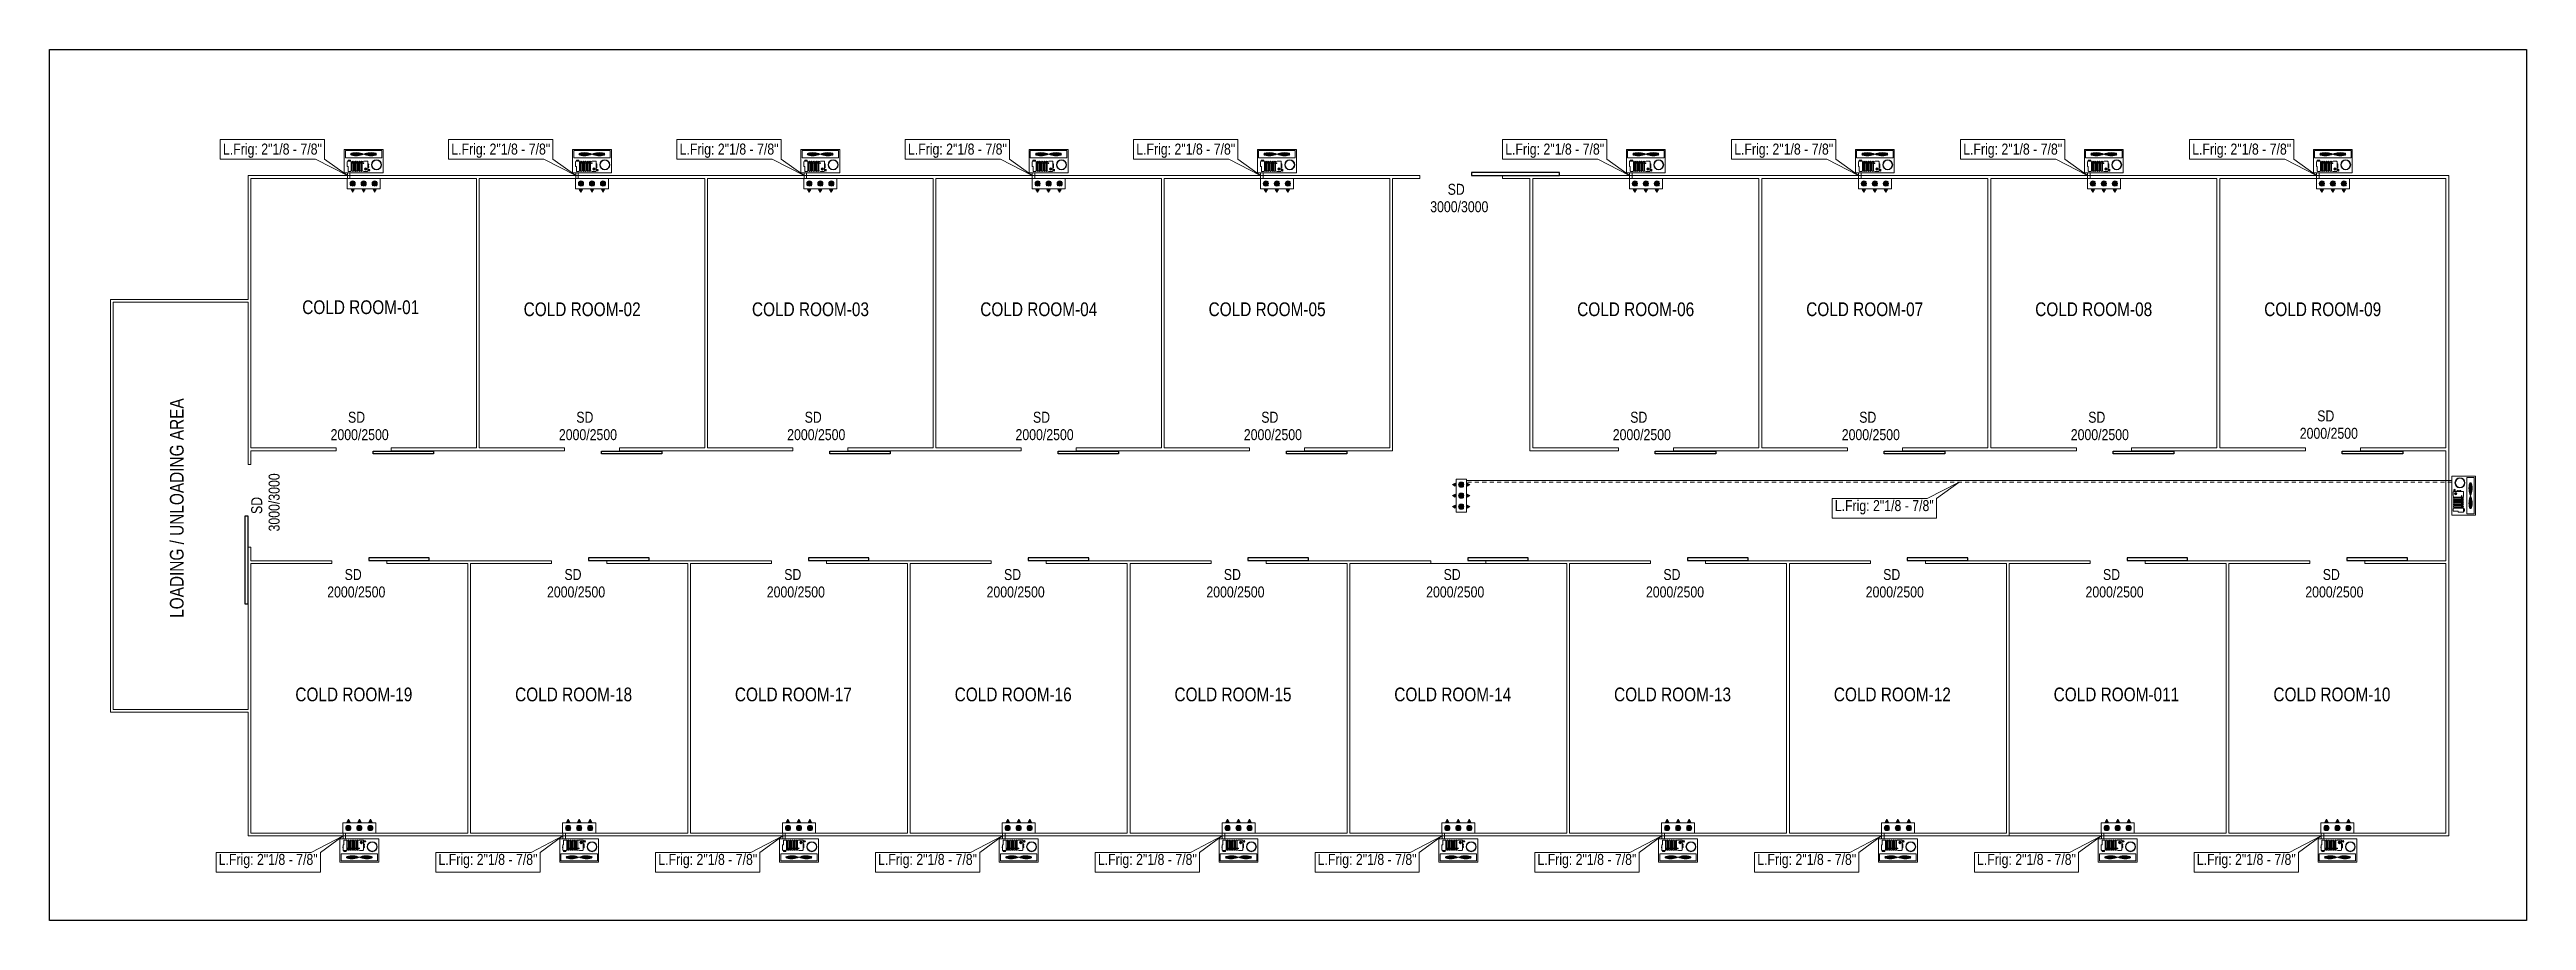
# Model space of a CAD drawing. Header units: millimetres. Extents: x 3417.1 to 3507.1, y 1298.2 to 1329.8.
import ezdxf

# ---------------------------------------------------------------- set-up
doc = ezdxf.new("R2010")
doc.units = ezdxf.units.MM
doc.linetypes.add('JIS_02_0.7', pattern=[1.35, 0.75, -0.6])
for name, color, linetype, lineweight in [('Contour', 7, 'Continuous', 9), ('Froid', 6, 'Continuous', 9), ('P.A.C', 112, 'Continuous', 13)]:
    doc.layers.add(name, color=color, linetype=linetype, lineweight=lineweight)
doc.layers.add('Porte', color=8, linetype='Continuous')
doc.layers.add('Text01', color=42, linetype='Continuous')
doc.styles.get("Standard").update_dxf_attribs({"font": 'arial.ttf'})

# ---------------------------------------------------------------- blocks, each defined once
blk = doc.blocks.new('GTEW')
at = {"layer": 'Froid'}
h = blk.add_hatch(color=256, dxfattribs=at)
h.dxf.hatch_style = 1
h.set_gradient(color1=(255, 0, 255), color2=(173, 173, 173), tint=1, name='SPHERICAL')
h.paths.add_polyline_path([(3428.923, 1326.001, 0.76774), (3428.923, 1326.068, 0.170197), (3428.479, 1326.034, 0.170197)])
h.paths.add_polyline_path([(3428.479, 1326.034, 0.170197), (3428.035, 1326.068, 0.76774), (3428.035, 1326.001, 0.170197)])
h = blk.add_hatch(color=256, dxfattribs=at)
h.dxf.hatch_style = 1
h.paths.add_polyline_path([(3428.039, 1325.755), (3428.039, 1325.758), (3428.028, 1325.758), (3428.028, 1325.737, -0.190781)])
h.paths.add_polyline_path([(3428.028, 1325.729), (3428.028, 1325.724, 0.414214), (3428.048, 1325.704), (3428.057, 1325.704, -0.376247)])
h.paths.add_polyline_path([(3428.068, 1325.707, -0.106016), (3428.057, 1325.704), (3428.068, 1325.704)])
h.paths.add_polyline_path([(3428.039, 1325.735), (3428.039, 1325.736, 0.041034), (3428.038, 1325.733, 0.427359), (3428.058, 1325.715, -0.398981)])
h = blk.add_hatch(color=256, dxfattribs=at)
h.dxf.hatch_style = 1
h.paths.add_polyline_path([(3428.068, 1325.758), (3428.044, 1325.758, 0.051406), (3428.039, 1325.755), (3428.039, 1325.736, -0.579239), (3428.068, 1325.747)])
h = blk.add_hatch(color=256, dxfattribs=at)
h.dxf.hatch_style = 1
h.paths.add_polyline_path([(3428.464, 1325.71, 1), (3428.481, 1325.71, 1)])
h = blk.add_hatch(color=256, dxfattribs=at)
h.dxf.hatch_style = 1
h.paths.add_polyline_path([(3428.595, 1325.513), (3428.514, 1325.513, 0.103921), (3428.511, 1325.495, 1), (3428.598, 1325.495, 0.103921)])
h = blk.add_hatch(color=256, dxfattribs=at)
h.dxf.hatch_style = 1
h.paths.add_polyline_path([(3428.713, 1325.457), (3428.708, 1325.459), (3428.708, 1325.449), (3428.713, 1325.45)])
h.paths.add_polyline_path([(3428.708, 1325.457), (3428.705, 1325.457), (3428.705, 1325.451), (3428.708, 1325.451)])
h.paths.add_polyline_path([(3428.708, 1325.459), (3428.705, 1325.459), (3428.705, 1325.457), (3428.708, 1325.457)])
h.paths.add_polyline_path([(3428.708, 1325.451), (3428.705, 1325.451), (3428.705, 1325.449), (3428.708, 1325.449)])
h = blk.add_hatch(color=256, dxfattribs=at)
h.dxf.hatch_style = 1
h.set_gradient(color1=(255, 0, 255), color2=(173, 173, 173), tint=1, name='SPHERICAL')
h.paths.add_polyline_path([(3437.223, 1326.001, 0.76774), (3437.223, 1326.068, 0.170197), (3436.779, 1326.034, 0.170197)])
h.paths.add_polyline_path([(3436.779, 1326.034, 0.170197), (3436.335, 1326.068, 0.76774), (3436.335, 1326.001, 0.170197)])
h = blk.add_hatch(color=256, dxfattribs=at)
h.dxf.hatch_style = 1
h.paths.add_polyline_path([(3436.339, 1325.755), (3436.339, 1325.758), (3436.328, 1325.758), (3436.328, 1325.737, -0.190781)])
h.paths.add_polyline_path([(3436.328, 1325.729), (3436.328, 1325.724, 0.414214), (3436.348, 1325.704), (3436.357, 1325.704, -0.376247)])
h.paths.add_polyline_path([(3436.368, 1325.707, -0.106016), (3436.357, 1325.704), (3436.368, 1325.704)])
h.paths.add_polyline_path([(3436.339, 1325.735), (3436.339, 1325.736, 0.041034), (3436.338, 1325.733, 0.427359), (3436.358, 1325.715, -0.398981)])
h = blk.add_hatch(color=256, dxfattribs=at)
h.dxf.hatch_style = 1
h.paths.add_polyline_path([(3436.368, 1325.758), (3436.344, 1325.758, 0.051406), (3436.339, 1325.755), (3436.339, 1325.736, -0.579239), (3436.368, 1325.747)])
h = blk.add_hatch(color=256, dxfattribs=at)
h.dxf.hatch_style = 1
h.paths.add_polyline_path([(3436.764, 1325.71, 1), (3436.781, 1325.71, 1)])
h = blk.add_hatch(color=256, dxfattribs=at)
h.dxf.hatch_style = 1
h.paths.add_polyline_path([(3436.895, 1325.513), (3436.814, 1325.513, 0.103921), (3436.811, 1325.495, 1), (3436.898, 1325.495, 0.103921)])
h = blk.add_hatch(color=256, dxfattribs=at)
h.dxf.hatch_style = 1
h.paths.add_polyline_path([(3437.013, 1325.457), (3437.008, 1325.459), (3437.008, 1325.449), (3437.013, 1325.45)])
h.paths.add_polyline_path([(3437.008, 1325.457), (3437.005, 1325.457), (3437.005, 1325.451), (3437.008, 1325.451)])
h.paths.add_polyline_path([(3437.008, 1325.459), (3437.005, 1325.459), (3437.005, 1325.457), (3437.008, 1325.457)])
h.paths.add_polyline_path([(3437.008, 1325.451), (3437.005, 1325.451), (3437.005, 1325.449), (3437.008, 1325.449)])
h = blk.add_hatch(color=256, dxfattribs=at)
h.dxf.hatch_style = 1
h.set_gradient(color1=(255, 0, 255), color2=(173, 173, 173), tint=1, name='SPHERICAL')
h.paths.add_polyline_path([(3445.523, 1326.001, 0.76774), (3445.523, 1326.068, 0.170197), (3445.079, 1326.034, 0.170197)])
h.paths.add_polyline_path([(3445.079, 1326.034, 0.170197), (3444.635, 1326.068, 0.76774), (3444.635, 1326.001, 0.170197)])
h = blk.add_hatch(color=256, dxfattribs=at)
h.dxf.hatch_style = 1
h.paths.add_polyline_path([(3444.639, 1325.755), (3444.639, 1325.758), (3444.628, 1325.758), (3444.628, 1325.737, -0.190781)])
h.paths.add_polyline_path([(3444.628, 1325.729), (3444.628, 1325.724, 0.414214), (3444.648, 1325.704), (3444.657, 1325.704, -0.376247)])
h.paths.add_polyline_path([(3444.668, 1325.707, -0.106016), (3444.657, 1325.704), (3444.668, 1325.704)])
h.paths.add_polyline_path([(3444.639, 1325.735), (3444.639, 1325.736, 0.041034), (3444.638, 1325.733, 0.427359), (3444.658, 1325.715, -0.398981)])
h = blk.add_hatch(color=256, dxfattribs=at)
h.dxf.hatch_style = 1
h.paths.add_polyline_path([(3444.668, 1325.758), (3444.644, 1325.758, 0.051406), (3444.639, 1325.755), (3444.639, 1325.736, -0.579239), (3444.668, 1325.747)])
h = blk.add_hatch(color=256, dxfattribs=at)
h.dxf.hatch_style = 1
h.paths.add_polyline_path([(3445.064, 1325.71, 1), (3445.081, 1325.71, 1)])
h = blk.add_hatch(color=256, dxfattribs=at)
h.dxf.hatch_style = 1
h.paths.add_polyline_path([(3445.195, 1325.513), (3445.114, 1325.513, 0.103921), (3445.111, 1325.495, 1), (3445.198, 1325.495, 0.103921)])
h = blk.add_hatch(color=256, dxfattribs=at)
h.dxf.hatch_style = 1
h.paths.add_polyline_path([(3445.313, 1325.457), (3445.308, 1325.459), (3445.308, 1325.449), (3445.313, 1325.45)])
h.paths.add_polyline_path([(3445.308, 1325.457), (3445.305, 1325.457), (3445.305, 1325.451), (3445.308, 1325.451)])
h.paths.add_polyline_path([(3445.308, 1325.459), (3445.305, 1325.459), (3445.305, 1325.457), (3445.308, 1325.457)])
h.paths.add_polyline_path([(3445.308, 1325.451), (3445.305, 1325.451), (3445.305, 1325.449), (3445.308, 1325.449)])
h = blk.add_hatch(color=256, dxfattribs=at)
h.dxf.hatch_style = 1
h.set_gradient(color1=(255, 0, 255), color2=(173, 173, 173), tint=1, name='SPHERICAL')
h.paths.add_polyline_path([(3453.823, 1326.001, 0.76774), (3453.823, 1326.068, 0.170197), (3453.379, 1326.034, 0.170197)])
h.paths.add_polyline_path([(3453.379, 1326.034, 0.170197), (3452.935, 1326.068, 0.76774), (3452.935, 1326.001, 0.170197)])
h = blk.add_hatch(color=256, dxfattribs=at)
h.dxf.hatch_style = 1
h.paths.add_polyline_path([(3452.939, 1325.755), (3452.939, 1325.758), (3452.928, 1325.758), (3452.928, 1325.737, -0.190781)])
h.paths.add_polyline_path([(3452.928, 1325.729), (3452.928, 1325.724, 0.414214), (3452.948, 1325.704), (3452.957, 1325.704, -0.376247)])
h.paths.add_polyline_path([(3452.968, 1325.707, -0.106016), (3452.957, 1325.704), (3452.968, 1325.704)])
h.paths.add_polyline_path([(3452.939, 1325.735), (3452.939, 1325.736, 0.041034), (3452.938, 1325.733, 0.427359), (3452.958, 1325.715, -0.398981)])
h = blk.add_hatch(color=256, dxfattribs=at)
h.dxf.hatch_style = 1
h.paths.add_polyline_path([(3452.968, 1325.758), (3452.944, 1325.758, 0.051406), (3452.939, 1325.755), (3452.939, 1325.736, -0.579239), (3452.968, 1325.747)])
h = blk.add_hatch(color=256, dxfattribs=at)
h.dxf.hatch_style = 1
h.paths.add_polyline_path([(3453.364, 1325.71, 1), (3453.381, 1325.71, 1)])
h = blk.add_hatch(color=256, dxfattribs=at)
h.dxf.hatch_style = 1
h.paths.add_polyline_path([(3453.495, 1325.513), (3453.414, 1325.513, 0.103921), (3453.411, 1325.495, 1), (3453.498, 1325.495, 0.103921)])
h = blk.add_hatch(color=256, dxfattribs=at)
h.dxf.hatch_style = 1
h.paths.add_polyline_path([(3453.613, 1325.457), (3453.608, 1325.459), (3453.608, 1325.449), (3453.613, 1325.45)])
h.paths.add_polyline_path([(3453.608, 1325.457), (3453.605, 1325.457), (3453.605, 1325.451), (3453.608, 1325.451)])
h.paths.add_polyline_path([(3453.608, 1325.459), (3453.605, 1325.459), (3453.605, 1325.457), (3453.608, 1325.457)])
h.paths.add_polyline_path([(3453.608, 1325.451), (3453.605, 1325.451), (3453.605, 1325.449), (3453.608, 1325.449)])
h = blk.add_hatch(color=256, dxfattribs=at)
h.dxf.hatch_style = 1
h.set_gradient(color1=(255, 0, 255), color2=(173, 173, 173), tint=1, name='SPHERICAL')
h.paths.add_polyline_path([(3462.123, 1326.001, 0.76774), (3462.123, 1326.068, 0.170197), (3461.679, 1326.034, 0.170197)])
h.paths.add_polyline_path([(3461.679, 1326.034, 0.170197), (3461.235, 1326.068, 0.76774), (3461.235, 1326.001, 0.170197)])
h = blk.add_hatch(color=256, dxfattribs=at)
h.dxf.hatch_style = 1
h.paths.add_polyline_path([(3461.239, 1325.755), (3461.239, 1325.758), (3461.228, 1325.758), (3461.228, 1325.737, -0.190781)])
h.paths.add_polyline_path([(3461.228, 1325.729), (3461.228, 1325.724, 0.414214), (3461.248, 1325.704), (3461.257, 1325.704, -0.376247)])
h.paths.add_polyline_path([(3461.268, 1325.707, -0.106016), (3461.257, 1325.704), (3461.268, 1325.704)])
h.paths.add_polyline_path([(3461.239, 1325.735), (3461.239, 1325.736, 0.041034), (3461.238, 1325.733, 0.427359), (3461.258, 1325.715, -0.398981)])
h = blk.add_hatch(color=256, dxfattribs=at)
h.dxf.hatch_style = 1
h.paths.add_polyline_path([(3461.268, 1325.758), (3461.244, 1325.758, 0.051406), (3461.239, 1325.755), (3461.239, 1325.736, -0.579239), (3461.268, 1325.747)])
h = blk.add_hatch(color=256, dxfattribs=at)
h.dxf.hatch_style = 1
h.paths.add_polyline_path([(3461.664, 1325.71, 1), (3461.681, 1325.71, 1)])
h = blk.add_hatch(color=256, dxfattribs=at)
h.dxf.hatch_style = 1
h.paths.add_polyline_path([(3461.795, 1325.513), (3461.714, 1325.513, 0.103921), (3461.711, 1325.495, 1), (3461.798, 1325.495, 0.103921)])
h = blk.add_hatch(color=256, dxfattribs=at)
h.dxf.hatch_style = 1
h.paths.add_polyline_path([(3461.913, 1325.457), (3461.908, 1325.459), (3461.908, 1325.449), (3461.913, 1325.45)])
h.paths.add_polyline_path([(3461.908, 1325.457), (3461.905, 1325.457), (3461.905, 1325.451), (3461.908, 1325.451)])
h.paths.add_polyline_path([(3461.908, 1325.459), (3461.905, 1325.459), (3461.905, 1325.457), (3461.908, 1325.457)])
h.paths.add_polyline_path([(3461.908, 1325.451), (3461.905, 1325.451), (3461.905, 1325.449), (3461.908, 1325.449)])
h = blk.add_hatch(color=256, dxfattribs=at)
h.dxf.hatch_style = 1
h.set_gradient(color1=(255, 0, 255), color2=(173, 173, 173), tint=1, name='SPHERICAL')
h.paths.add_polyline_path([(3475.536, 1326.001, 0.76774), (3475.536, 1326.068, 0.170197), (3475.092, 1326.034, 0.170197)])
h.paths.add_polyline_path([(3475.092, 1326.034, 0.170197), (3474.648, 1326.068, 0.76774), (3474.648, 1326.001, 0.170197)])
h = blk.add_hatch(color=256, dxfattribs=at)
h.dxf.hatch_style = 1
h.paths.add_polyline_path([(3474.651, 1325.755), (3474.651, 1325.758), (3474.641, 1325.758), (3474.641, 1325.737, -0.190781)])
h.paths.add_polyline_path([(3474.641, 1325.729), (3474.641, 1325.724, 0.414214), (3474.661, 1325.704), (3474.669, 1325.704, -0.376247)])
h.paths.add_polyline_path([(3474.681, 1325.707, -0.106016), (3474.669, 1325.704), (3474.681, 1325.704)])
h.paths.add_polyline_path([(3474.651, 1325.735), (3474.651, 1325.736, 0.041034), (3474.651, 1325.733, 0.427359), (3474.67, 1325.715, -0.398981)])
h = blk.add_hatch(color=256, dxfattribs=at)
h.dxf.hatch_style = 1
h.paths.add_polyline_path([(3474.681, 1325.758), (3474.656, 1325.758, 0.051406), (3474.651, 1325.755), (3474.651, 1325.736, -0.579239), (3474.681, 1325.747)])
h = blk.add_hatch(color=256, dxfattribs=at)
h.dxf.hatch_style = 1
h.paths.add_polyline_path([(3475.076, 1325.71, 1), (3475.094, 1325.71, 1)])
h = blk.add_hatch(color=256, dxfattribs=at)
h.dxf.hatch_style = 1
h.paths.add_polyline_path([(3475.207, 1325.513), (3475.127, 1325.513, 0.103921), (3475.123, 1325.495, 1), (3475.211, 1325.495, 0.103921)])
h = blk.add_hatch(color=256, dxfattribs=at)
h.dxf.hatch_style = 1
h.paths.add_polyline_path([(3475.325, 1325.457), (3475.321, 1325.459), (3475.321, 1325.449), (3475.325, 1325.45)])
h.paths.add_polyline_path([(3475.321, 1325.457), (3475.318, 1325.457), (3475.318, 1325.451), (3475.321, 1325.451)])
h.paths.add_polyline_path([(3475.321, 1325.459), (3475.318, 1325.459), (3475.318, 1325.457), (3475.321, 1325.457)])
h.paths.add_polyline_path([(3475.321, 1325.451), (3475.318, 1325.451), (3475.318, 1325.449), (3475.321, 1325.449)])
h = blk.add_hatch(color=256, dxfattribs=at)
h.dxf.hatch_style = 1
h.set_gradient(color1=(255, 0, 255), color2=(173, 173, 173), tint=1, name='SPHERICAL')
h.paths.add_polyline_path([(3483.861, 1326.001, 0.76774), (3483.861, 1326.068, 0.170197), (3483.417, 1326.034, 0.170197)])
h.paths.add_polyline_path([(3483.417, 1326.034, 0.170197), (3482.973, 1326.068, 0.76774), (3482.973, 1326.001, 0.170197)])
h = blk.add_hatch(color=256, dxfattribs=at)
h.dxf.hatch_style = 1
h.paths.add_polyline_path([(3482.976, 1325.755), (3482.976, 1325.758), (3482.966, 1325.758), (3482.966, 1325.737, -0.190781)])
h.paths.add_polyline_path([(3482.966, 1325.729), (3482.966, 1325.724, 0.414214), (3482.986, 1325.704), (3482.994, 1325.704, -0.376247)])
h.paths.add_polyline_path([(3483.006, 1325.707, -0.106016), (3482.994, 1325.704), (3483.006, 1325.704)])
h.paths.add_polyline_path([(3482.976, 1325.735), (3482.976, 1325.736, 0.041034), (3482.976, 1325.733, 0.427359), (3482.995, 1325.715, -0.398981)])
h = blk.add_hatch(color=256, dxfattribs=at)
h.dxf.hatch_style = 1
h.paths.add_polyline_path([(3483.006, 1325.758), (3482.981, 1325.758, 0.051406), (3482.976, 1325.755), (3482.976, 1325.736, -0.579239), (3483.006, 1325.747)])
h = blk.add_hatch(color=256, dxfattribs=at)
h.dxf.hatch_style = 1
h.paths.add_polyline_path([(3483.401, 1325.71, 1), (3483.419, 1325.71, 1)])
h = blk.add_hatch(color=256, dxfattribs=at)
h.dxf.hatch_style = 1
h.paths.add_polyline_path([(3483.532, 1325.513), (3483.452, 1325.513, 0.103921), (3483.448, 1325.495, 1), (3483.536, 1325.495, 0.103921)])
h = blk.add_hatch(color=256, dxfattribs=at)
h.dxf.hatch_style = 1
h.paths.add_polyline_path([(3483.65, 1325.457), (3483.646, 1325.459), (3483.646, 1325.449), (3483.65, 1325.45)])
h.paths.add_polyline_path([(3483.646, 1325.457), (3483.643, 1325.457), (3483.643, 1325.451), (3483.646, 1325.451)])
h.paths.add_polyline_path([(3483.646, 1325.459), (3483.643, 1325.459), (3483.643, 1325.457), (3483.646, 1325.457)])
h.paths.add_polyline_path([(3483.646, 1325.451), (3483.643, 1325.451), (3483.643, 1325.449), (3483.646, 1325.449)])
h = blk.add_hatch(color=256, dxfattribs=at)
h.dxf.hatch_style = 1
h.set_gradient(color1=(255, 0, 255), color2=(173, 173, 173), tint=1, name='SPHERICAL')
h.paths.add_polyline_path([(3492.186, 1326.001, 0.76774), (3492.186, 1326.068, 0.170197), (3491.742, 1326.034, 0.170197)])
h.paths.add_polyline_path([(3491.742, 1326.034, 0.170197), (3491.298, 1326.068, 0.76774), (3491.298, 1326.001, 0.170197)])
h = blk.add_hatch(color=256, dxfattribs=at)
h.dxf.hatch_style = 1
h.paths.add_polyline_path([(3491.301, 1325.755), (3491.301, 1325.758), (3491.291, 1325.758), (3491.291, 1325.737, -0.190781)])
h.paths.add_polyline_path([(3491.291, 1325.729), (3491.291, 1325.724, 0.414214), (3491.311, 1325.704), (3491.319, 1325.704, -0.376247)])
h.paths.add_polyline_path([(3491.331, 1325.707, -0.106016), (3491.319, 1325.704), (3491.331, 1325.704)])
h.paths.add_polyline_path([(3491.301, 1325.735), (3491.301, 1325.736, 0.041034), (3491.301, 1325.733, 0.427359), (3491.32, 1325.715, -0.398981)])
h = blk.add_hatch(color=256, dxfattribs=at)
h.dxf.hatch_style = 1
h.paths.add_polyline_path([(3491.331, 1325.758), (3491.306, 1325.758, 0.051406), (3491.301, 1325.755), (3491.301, 1325.736, -0.579239), (3491.331, 1325.747)])
h = blk.add_hatch(color=256, dxfattribs=at)
h.dxf.hatch_style = 1
h.paths.add_polyline_path([(3491.726, 1325.71, 1), (3491.744, 1325.71, 1)])
h = blk.add_hatch(color=256, dxfattribs=at)
h.dxf.hatch_style = 1
h.paths.add_polyline_path([(3491.857, 1325.513), (3491.777, 1325.513, 0.103921), (3491.773, 1325.495, 1), (3491.861, 1325.495, 0.103921)])
h = blk.add_hatch(color=256, dxfattribs=at)
h.dxf.hatch_style = 1
h.paths.add_polyline_path([(3491.975, 1325.457), (3491.971, 1325.459), (3491.971, 1325.449), (3491.975, 1325.45)])
h.paths.add_polyline_path([(3491.971, 1325.457), (3491.968, 1325.457), (3491.968, 1325.451), (3491.971, 1325.451)])
h.paths.add_polyline_path([(3491.971, 1325.459), (3491.968, 1325.459), (3491.968, 1325.457), (3491.971, 1325.457)])
h.paths.add_polyline_path([(3491.971, 1325.451), (3491.968, 1325.451), (3491.968, 1325.449), (3491.971, 1325.449)])
h = blk.add_hatch(color=256, dxfattribs=at)
h.dxf.hatch_style = 1
h.set_gradient(color1=(255, 0, 255), color2=(173, 173, 173), tint=1, name='SPHERICAL')
h.paths.add_polyline_path([(3500.511, 1326.001, 0.76774), (3500.511, 1326.068, 0.170197), (3500.067, 1326.034, 0.170197)])
h.paths.add_polyline_path([(3500.067, 1326.034, 0.170197), (3499.623, 1326.068, 0.76774), (3499.623, 1326.001, 0.170197)])
h = blk.add_hatch(color=256, dxfattribs=at)
h.dxf.hatch_style = 1
h.paths.add_polyline_path([(3499.626, 1325.755), (3499.626, 1325.758), (3499.616, 1325.758), (3499.616, 1325.737, -0.190781)])
h.paths.add_polyline_path([(3499.616, 1325.729), (3499.616, 1325.724, 0.414214), (3499.636, 1325.704), (3499.644, 1325.704, -0.376247)])
h.paths.add_polyline_path([(3499.656, 1325.707, -0.106016), (3499.644, 1325.704), (3499.656, 1325.704)])
h.paths.add_polyline_path([(3499.626, 1325.735), (3499.626, 1325.736, 0.041034), (3499.626, 1325.733, 0.427359), (3499.645, 1325.715, -0.398981)])
h = blk.add_hatch(color=256, dxfattribs=at)
h.dxf.hatch_style = 1
h.paths.add_polyline_path([(3499.656, 1325.758), (3499.631, 1325.758, 0.051406), (3499.626, 1325.755), (3499.626, 1325.736, -0.579239), (3499.656, 1325.747)])
h = blk.add_hatch(color=256, dxfattribs=at)
h.dxf.hatch_style = 1
h.paths.add_polyline_path([(3500.051, 1325.71, 1), (3500.069, 1325.71, 1)])
h = blk.add_hatch(color=256, dxfattribs=at)
h.dxf.hatch_style = 1
h.paths.add_polyline_path([(3500.182, 1325.513), (3500.102, 1325.513, 0.103921), (3500.098, 1325.495, 1), (3500.186, 1325.495, 0.103921)])
h = blk.add_hatch(color=256, dxfattribs=at)
h.dxf.hatch_style = 1
h.paths.add_polyline_path([(3500.3, 1325.457), (3500.296, 1325.459), (3500.296, 1325.449), (3500.3, 1325.45)])
h.paths.add_polyline_path([(3500.296, 1325.457), (3500.293, 1325.457), (3500.293, 1325.451), (3500.296, 1325.451)])
h.paths.add_polyline_path([(3500.296, 1325.459), (3500.293, 1325.459), (3500.293, 1325.457), (3500.296, 1325.457)])
h.paths.add_polyline_path([(3500.296, 1325.451), (3500.293, 1325.451), (3500.293, 1325.449), (3500.296, 1325.449)])
for points in [[(3428.022, 1324.753), (3428.141, 1324.753), (3428.081, 1324.652)], [(3428.422, 1324.753), (3428.541, 1324.753), (3428.481, 1324.652)], [(3428.822, 1324.753), (3428.941, 1324.753), (3428.881, 1324.652)], [(3436.322, 1324.753), (3436.441, 1324.753), (3436.381, 1324.652)], [(3436.722, 1324.753), (3436.841, 1324.753), (3436.781, 1324.652)], [(3437.122, 1324.753), (3437.241, 1324.753), (3437.181, 1324.652)], [(3444.622, 1324.753), (3444.741, 1324.753), (3444.681, 1324.652)], [(3445.022, 1324.753), (3445.141, 1324.753), (3445.081, 1324.652)], [(3445.422, 1324.753), (3445.541, 1324.753), (3445.481, 1324.652)], [(3452.922, 1324.753), (3453.041, 1324.753), (3452.981, 1324.652)], [(3453.322, 1324.753), (3453.441, 1324.753), (3453.381, 1324.652)], [(3453.722, 1324.753), (3453.841, 1324.753), (3453.781, 1324.652)], [(3461.222, 1324.753), (3461.341, 1324.753), (3461.281, 1324.652)], [(3461.622, 1324.753), (3461.741, 1324.753), (3461.681, 1324.652)], [(3462.022, 1324.753), (3462.141, 1324.753), (3462.081, 1324.652)], [(3474.634, 1324.753), (3474.753, 1324.753), (3474.694, 1324.652)], [(3475.034, 1324.753), (3475.153, 1324.753), (3475.094, 1324.652)], [(3475.434, 1324.753), (3475.553, 1324.753), (3475.494, 1324.652)], [(3482.959, 1324.753), (3483.078, 1324.753), (3483.019, 1324.652)], [(3483.359, 1324.753), (3483.478, 1324.753), (3483.419, 1324.652)], [(3483.759, 1324.753), (3483.878, 1324.753), (3483.819, 1324.652)], [(3491.284, 1324.753), (3491.403, 1324.753), (3491.344, 1324.652)], [(3491.684, 1324.753), (3491.803, 1324.753), (3491.744, 1324.652)], [(3492.084, 1324.753), (3492.203, 1324.753), (3492.144, 1324.652)], [(3499.609, 1324.753), (3499.728, 1324.753), (3499.669, 1324.652)], [(3500.009, 1324.753), (3500.128, 1324.753), (3500.069, 1324.652)], [(3500.409, 1324.753), (3500.528, 1324.753), (3500.469, 1324.652)], [(3468.167, 1313.963), (3468.167, 1314.082), (3468.066, 1314.023)], [(3468.595, 1313.963), (3468.595, 1314.082), (3468.696, 1314.023)], [(3468.167, 1313.563), (3468.167, 1313.682), (3468.066, 1313.623)], [(3468.167, 1313.163), (3468.167, 1313.282), (3468.066, 1313.223)], [(3468.595, 1313.563), (3468.595, 1313.682), (3468.696, 1313.623)], [(3468.595, 1313.163), (3468.595, 1313.282), (3468.696, 1313.223)], [(3427.867, 1301.759), (3427.986, 1301.759), (3427.926, 1301.86)], [(3428.267, 1301.759), (3428.386, 1301.759), (3428.326, 1301.86)], [(3428.667, 1301.759), (3428.786, 1301.759), (3428.726, 1301.86)], [(3435.857, 1301.759), (3435.976, 1301.759), (3435.916, 1301.86)], [(3436.257, 1301.759), (3436.376, 1301.759), (3436.316, 1301.86)], [(3436.657, 1301.759), (3436.776, 1301.759), (3436.716, 1301.86)], [(3443.847, 1301.759), (3443.966, 1301.759), (3443.906, 1301.86)], [(3444.247, 1301.759), (3444.366, 1301.759), (3444.306, 1301.86)], [(3444.647, 1301.759), (3444.766, 1301.759), (3444.706, 1301.86)], [(3451.837, 1301.759), (3451.956, 1301.759), (3451.896, 1301.86)], [(3452.237, 1301.759), (3452.356, 1301.759), (3452.296, 1301.86)], [(3452.637, 1301.759), (3452.756, 1301.759), (3452.696, 1301.86)], [(3459.827, 1301.759), (3459.946, 1301.759), (3459.886, 1301.86)], [(3460.227, 1301.759), (3460.346, 1301.759), (3460.286, 1301.86)], [(3460.627, 1301.759), (3460.746, 1301.759), (3460.686, 1301.86)], [(3467.817, 1301.759), (3467.936, 1301.759), (3467.876, 1301.86)], [(3468.217, 1301.759), (3468.336, 1301.759), (3468.276, 1301.86)], [(3468.617, 1301.759), (3468.736, 1301.759), (3468.676, 1301.86)], [(3475.807, 1301.759), (3475.926, 1301.759), (3475.866, 1301.86)], [(3476.207, 1301.759), (3476.326, 1301.759), (3476.266, 1301.86)], [(3476.607, 1301.759), (3476.726, 1301.759), (3476.666, 1301.86)], [(3483.797, 1301.759), (3483.916, 1301.759), (3483.856, 1301.86)], [(3484.197, 1301.759), (3484.316, 1301.759), (3484.256, 1301.86)], [(3484.597, 1301.759), (3484.716, 1301.759), (3484.656, 1301.86)], [(3491.787, 1301.759), (3491.906, 1301.759), (3491.846, 1301.86)], [(3492.187, 1301.759), (3492.306, 1301.759), (3492.246, 1301.86)], [(3492.587, 1301.759), (3492.706, 1301.759), (3492.646, 1301.86)], [(3499.777, 1301.759), (3499.896, 1301.759), (3499.836, 1301.86)], [(3500.177, 1301.759), (3500.296, 1301.759), (3500.236, 1301.86)], [(3500.577, 1301.759), (3500.696, 1301.759), (3500.636, 1301.86)]]:
    blk.add_hatch(color=256, dxfattribs=at).paths.add_polyline_path(points)
h = blk.add_hatch(color=256, dxfattribs=at)
h.dxf.hatch_style = 1
h.paths.add_polyline_path([(3504.496, 1313.854), (3504.498, 1313.85), (3504.487, 1313.85), (3504.489, 1313.854)])
h.paths.add_polyline_path([(3504.496, 1313.85), (3504.496, 1313.847), (3504.49, 1313.847), (3504.49, 1313.85)])
h.paths.add_polyline_path([(3504.498, 1313.85), (3504.498, 1313.847), (3504.496, 1313.847), (3504.496, 1313.85)])
h.paths.add_polyline_path([(3504.49, 1313.85), (3504.49, 1313.847), (3504.487, 1313.847), (3504.487, 1313.85)])
h = blk.add_hatch(color=256, dxfattribs=at)
h.dxf.hatch_style = 1
h.set_gradient(color1=(255, 0, 255), color2=(173, 173, 173), tint=1, name='SPHERICAL')
h.paths.add_polyline_path([(3505.073, 1313.621, 0.170197), (3505.107, 1314.065, 0.76774), (3505.039, 1314.065, 0.170197)])
h.paths.add_polyline_path([(3505.039, 1313.177, 0.76774), (3505.107, 1313.177, 0.170197), (3505.073, 1313.621, 0.170197)])
h = blk.add_hatch(color=256, dxfattribs=at)
h.dxf.hatch_style = 1
h.paths.add_polyline_path([(3504.551, 1313.736), (3504.551, 1313.656, -0.103921), (3504.534, 1313.652, -1), (3504.534, 1313.74, -0.103921)])
h = blk.add_hatch(color=256, dxfattribs=at)
h.dxf.hatch_style = 1
h.paths.add_polyline_path([(3504.749, 1313.605, -1), (3504.749, 1313.623, -1)])
h = blk.add_hatch(color=256, dxfattribs=at)
h.dxf.hatch_style = 1
h.paths.add_polyline_path([(3504.794, 1313.18), (3504.797, 1313.18), (3504.797, 1313.17), (3504.776, 1313.17, 0.190781)])
h.paths.add_polyline_path([(3504.768, 1313.17), (3504.763, 1313.17, -0.414214), (3504.743, 1313.19), (3504.743, 1313.198, 0.376247)])
h.paths.add_polyline_path([(3504.746, 1313.21, 0.106016), (3504.743, 1313.198), (3504.743, 1313.21)])
h.paths.add_polyline_path([(3504.774, 1313.18), (3504.775, 1313.18, -0.041034), (3504.772, 1313.18, -0.427359), (3504.754, 1313.199, 0.398981)])
h = blk.add_hatch(color=256, dxfattribs=at)
h.dxf.hatch_style = 1
h.paths.add_polyline_path([(3504.797, 1313.21), (3504.797, 1313.185, -0.051406), (3504.794, 1313.18), (3504.775, 1313.18, 0.579239), (3504.786, 1313.21)])
h = blk.add_hatch(color=256, dxfattribs=at)
h.dxf.hatch_style = 1
h.set_gradient(color1=(255, 0, 255), color2=(173, 173, 173), tint=1, name='SPHERICAL')
h.paths.add_polyline_path([(3428.324, 1300.478, 0.170197), (3428.768, 1300.444, 0.76774), (3428.768, 1300.512, 0.170197)])
h.paths.add_polyline_path([(3427.88, 1300.512, 0.76774), (3427.88, 1300.444, 0.170197), (3428.324, 1300.478, 0.170197)])
h = blk.add_hatch(color=256, dxfattribs=at)
h.dxf.hatch_style = 1
h.paths.add_polyline_path([(3427.884, 1300.757), (3427.884, 1300.754), (3427.873, 1300.754), (3427.873, 1300.775, 0.190781)])
h.paths.add_polyline_path([(3427.873, 1300.783), (3427.873, 1300.788, -0.414214), (3427.893, 1300.808), (3427.902, 1300.808, 0.376247)])
h.paths.add_polyline_path([(3427.913, 1300.805, 0.106016), (3427.902, 1300.808), (3427.913, 1300.808)])
h.paths.add_polyline_path([(3427.884, 1300.778), (3427.884, 1300.776, -0.041034), (3427.883, 1300.779, -0.427359), (3427.903, 1300.797, 0.398981)])
h = blk.add_hatch(color=256, dxfattribs=at)
h.dxf.hatch_style = 1
h.paths.add_polyline_path([(3427.913, 1300.754), (3427.889, 1300.754, -0.051406), (3427.884, 1300.757), (3427.884, 1300.776, 0.579239), (3427.913, 1300.765)])
h = blk.add_hatch(color=256, dxfattribs=at)
h.dxf.hatch_style = 1
h.paths.add_polyline_path([(3428.309, 1300.802, -1), (3428.326, 1300.802, -1)])
h = blk.add_hatch(color=256, dxfattribs=at)
h.dxf.hatch_style = 1
h.paths.add_polyline_path([(3428.44, 1301), (3428.359, 1301, -0.103921), (3428.356, 1301.017, -1), (3428.443, 1301.017, -0.103921)])
h = blk.add_hatch(color=256, dxfattribs=at)
h.dxf.hatch_style = 1
h.paths.add_polyline_path([(3428.558, 1301.055), (3428.553, 1301.053), (3428.553, 1301.064), (3428.558, 1301.062)])
h.paths.add_polyline_path([(3428.553, 1301.055), (3428.55, 1301.055), (3428.55, 1301.061), (3428.553, 1301.061)])
h.paths.add_polyline_path([(3428.553, 1301.053), (3428.55, 1301.053), (3428.55, 1301.055), (3428.553, 1301.055)])
h.paths.add_polyline_path([(3428.553, 1301.061), (3428.55, 1301.061), (3428.55, 1301.064), (3428.553, 1301.064)])
h = blk.add_hatch(color=256, dxfattribs=at)
h.dxf.hatch_style = 1
h.set_gradient(color1=(255, 0, 255), color2=(173, 173, 173), tint=1, name='SPHERICAL')
h.paths.add_polyline_path([(3436.314, 1300.478, 0.170197), (3436.758, 1300.444, 0.76774), (3436.758, 1300.512, 0.170197)])
h.paths.add_polyline_path([(3435.87, 1300.512, 0.76774), (3435.87, 1300.444, 0.170197), (3436.314, 1300.478, 0.170197)])
h = blk.add_hatch(color=256, dxfattribs=at)
h.dxf.hatch_style = 1
h.paths.add_polyline_path([(3435.874, 1300.757), (3435.874, 1300.754), (3435.863, 1300.754), (3435.863, 1300.775, 0.190781)])
h.paths.add_polyline_path([(3435.863, 1300.783), (3435.863, 1300.788, -0.414214), (3435.883, 1300.808), (3435.892, 1300.808, 0.376247)])
h.paths.add_polyline_path([(3435.903, 1300.805, 0.106016), (3435.892, 1300.808), (3435.903, 1300.808)])
h.paths.add_polyline_path([(3435.874, 1300.778), (3435.874, 1300.776, -0.041034), (3435.873, 1300.779, -0.427359), (3435.893, 1300.797, 0.398981)])
h = blk.add_hatch(color=256, dxfattribs=at)
h.dxf.hatch_style = 1
h.paths.add_polyline_path([(3435.903, 1300.754), (3435.879, 1300.754, -0.051406), (3435.874, 1300.757), (3435.874, 1300.776, 0.579239), (3435.903, 1300.765)])
h = blk.add_hatch(color=256, dxfattribs=at)
h.dxf.hatch_style = 1
h.paths.add_polyline_path([(3436.299, 1300.802, -1), (3436.316, 1300.802, -1)])
h = blk.add_hatch(color=256, dxfattribs=at)
h.dxf.hatch_style = 1
h.paths.add_polyline_path([(3436.43, 1301), (3436.349, 1301, -0.103921), (3436.346, 1301.017, -1), (3436.433, 1301.017, -0.103921)])
h = blk.add_hatch(color=256, dxfattribs=at)
h.dxf.hatch_style = 1
h.paths.add_polyline_path([(3436.548, 1301.055), (3436.543, 1301.053), (3436.543, 1301.064), (3436.548, 1301.062)])
h.paths.add_polyline_path([(3436.543, 1301.055), (3436.54, 1301.055), (3436.54, 1301.061), (3436.543, 1301.061)])
h.paths.add_polyline_path([(3436.543, 1301.053), (3436.54, 1301.053), (3436.54, 1301.055), (3436.543, 1301.055)])
h.paths.add_polyline_path([(3436.543, 1301.061), (3436.54, 1301.061), (3436.54, 1301.064), (3436.543, 1301.064)])
h = blk.add_hatch(color=256, dxfattribs=at)
h.dxf.hatch_style = 1
h.set_gradient(color1=(255, 0, 255), color2=(173, 173, 173), tint=1, name='SPHERICAL')
h.paths.add_polyline_path([(3444.304, 1300.478, 0.170197), (3444.748, 1300.444, 0.76774), (3444.748, 1300.512, 0.170197)])
h.paths.add_polyline_path([(3443.86, 1300.512, 0.76774), (3443.86, 1300.444, 0.170197), (3444.304, 1300.478, 0.170197)])
h = blk.add_hatch(color=256, dxfattribs=at)
h.dxf.hatch_style = 1
h.paths.add_polyline_path([(3443.864, 1300.757), (3443.864, 1300.754), (3443.853, 1300.754), (3443.853, 1300.775, 0.190781)])
h.paths.add_polyline_path([(3443.853, 1300.783), (3443.853, 1300.788, -0.414214), (3443.873, 1300.808), (3443.882, 1300.808, 0.376247)])
h.paths.add_polyline_path([(3443.893, 1300.805, 0.106016), (3443.882, 1300.808), (3443.893, 1300.808)])
h.paths.add_polyline_path([(3443.864, 1300.778), (3443.864, 1300.776, -0.041034), (3443.863, 1300.779, -0.427359), (3443.883, 1300.797, 0.398981)])
h = blk.add_hatch(color=256, dxfattribs=at)
h.dxf.hatch_style = 1
h.paths.add_polyline_path([(3443.893, 1300.754), (3443.869, 1300.754, -0.051406), (3443.864, 1300.757), (3443.864, 1300.776, 0.579239), (3443.893, 1300.765)])
h = blk.add_hatch(color=256, dxfattribs=at)
h.dxf.hatch_style = 1
h.paths.add_polyline_path([(3444.289, 1300.802, -1), (3444.306, 1300.802, -1)])
h = blk.add_hatch(color=256, dxfattribs=at)
h.dxf.hatch_style = 1
h.paths.add_polyline_path([(3444.42, 1301), (3444.339, 1301, -0.103921), (3444.336, 1301.017, -1), (3444.423, 1301.017, -0.103921)])
h = blk.add_hatch(color=256, dxfattribs=at)
h.dxf.hatch_style = 1
h.paths.add_polyline_path([(3444.538, 1301.055), (3444.533, 1301.053), (3444.533, 1301.064), (3444.538, 1301.062)])
h.paths.add_polyline_path([(3444.533, 1301.055), (3444.53, 1301.055), (3444.53, 1301.061), (3444.533, 1301.061)])
h.paths.add_polyline_path([(3444.533, 1301.053), (3444.53, 1301.053), (3444.53, 1301.055), (3444.533, 1301.055)])
h.paths.add_polyline_path([(3444.533, 1301.061), (3444.53, 1301.061), (3444.53, 1301.064), (3444.533, 1301.064)])
h = blk.add_hatch(color=256, dxfattribs=at)
h.dxf.hatch_style = 1
h.set_gradient(color1=(255, 0, 255), color2=(173, 173, 173), tint=1, name='SPHERICAL')
h.paths.add_polyline_path([(3452.294, 1300.478, 0.170197), (3452.738, 1300.444, 0.76774), (3452.738, 1300.512, 0.170197)])
h.paths.add_polyline_path([(3451.85, 1300.512, 0.76774), (3451.85, 1300.444, 0.170197), (3452.294, 1300.478, 0.170197)])
h = blk.add_hatch(color=256, dxfattribs=at)
h.dxf.hatch_style = 1
h.paths.add_polyline_path([(3451.854, 1300.757), (3451.854, 1300.754), (3451.843, 1300.754), (3451.843, 1300.775, 0.190781)])
h.paths.add_polyline_path([(3451.843, 1300.783), (3451.843, 1300.788, -0.414214), (3451.863, 1300.808), (3451.872, 1300.808, 0.376247)])
h.paths.add_polyline_path([(3451.883, 1300.805, 0.106016), (3451.872, 1300.808), (3451.883, 1300.808)])
h.paths.add_polyline_path([(3451.854, 1300.778), (3451.854, 1300.776, -0.041034), (3451.853, 1300.779, -0.427359), (3451.873, 1300.797, 0.398981)])
h = blk.add_hatch(color=256, dxfattribs=at)
h.dxf.hatch_style = 1
h.paths.add_polyline_path([(3451.883, 1300.754), (3451.859, 1300.754, -0.051406), (3451.854, 1300.757), (3451.854, 1300.776, 0.579239), (3451.883, 1300.765)])
h = blk.add_hatch(color=256, dxfattribs=at)
h.dxf.hatch_style = 1
h.paths.add_polyline_path([(3452.279, 1300.802, -1), (3452.296, 1300.802, -1)])
h = blk.add_hatch(color=256, dxfattribs=at)
h.dxf.hatch_style = 1
h.paths.add_polyline_path([(3452.41, 1301), (3452.329, 1301, -0.103921), (3452.326, 1301.017, -1), (3452.413, 1301.017, -0.103921)])
h = blk.add_hatch(color=256, dxfattribs=at)
h.dxf.hatch_style = 1
h.paths.add_polyline_path([(3452.528, 1301.055), (3452.523, 1301.053), (3452.523, 1301.064), (3452.528, 1301.062)])
h.paths.add_polyline_path([(3452.523, 1301.055), (3452.52, 1301.055), (3452.52, 1301.061), (3452.523, 1301.061)])
h.paths.add_polyline_path([(3452.523, 1301.053), (3452.52, 1301.053), (3452.52, 1301.055), (3452.523, 1301.055)])
h.paths.add_polyline_path([(3452.523, 1301.061), (3452.52, 1301.061), (3452.52, 1301.064), (3452.523, 1301.064)])
h = blk.add_hatch(color=256, dxfattribs=at)
h.dxf.hatch_style = 1
h.set_gradient(color1=(255, 0, 255), color2=(173, 173, 173), tint=1, name='SPHERICAL')
h.paths.add_polyline_path([(3460.284, 1300.478, 0.170197), (3460.728, 1300.444, 0.76774), (3460.728, 1300.512, 0.170197)])
h.paths.add_polyline_path([(3459.84, 1300.512, 0.76774), (3459.84, 1300.444, 0.170197), (3460.284, 1300.478, 0.170197)])
h = blk.add_hatch(color=256, dxfattribs=at)
h.dxf.hatch_style = 1
h.paths.add_polyline_path([(3459.844, 1300.757), (3459.844, 1300.754), (3459.833, 1300.754), (3459.833, 1300.775, 0.190781)])
h.paths.add_polyline_path([(3459.833, 1300.783), (3459.833, 1300.788, -0.414214), (3459.853, 1300.808), (3459.862, 1300.808, 0.376247)])
h.paths.add_polyline_path([(3459.873, 1300.805, 0.106016), (3459.862, 1300.808), (3459.873, 1300.808)])
h.paths.add_polyline_path([(3459.844, 1300.778), (3459.844, 1300.776, -0.041034), (3459.843, 1300.779, -0.427359), (3459.863, 1300.797, 0.398981)])
h = blk.add_hatch(color=256, dxfattribs=at)
h.dxf.hatch_style = 1
h.paths.add_polyline_path([(3459.873, 1300.754), (3459.849, 1300.754, -0.051406), (3459.844, 1300.757), (3459.844, 1300.776, 0.579239), (3459.873, 1300.765)])
h = blk.add_hatch(color=256, dxfattribs=at)
h.dxf.hatch_style = 1
h.paths.add_polyline_path([(3460.269, 1300.802, -1), (3460.286, 1300.802, -1)])
h = blk.add_hatch(color=256, dxfattribs=at)
h.dxf.hatch_style = 1
h.paths.add_polyline_path([(3460.4, 1301), (3460.319, 1301, -0.103921), (3460.316, 1301.017, -1), (3460.403, 1301.017, -0.103921)])
h = blk.add_hatch(color=256, dxfattribs=at)
h.dxf.hatch_style = 1
h.paths.add_polyline_path([(3460.518, 1301.055), (3460.513, 1301.053), (3460.513, 1301.064), (3460.518, 1301.062)])
h.paths.add_polyline_path([(3460.513, 1301.055), (3460.51, 1301.055), (3460.51, 1301.061), (3460.513, 1301.061)])
h.paths.add_polyline_path([(3460.513, 1301.053), (3460.51, 1301.053), (3460.51, 1301.055), (3460.513, 1301.055)])
h.paths.add_polyline_path([(3460.513, 1301.061), (3460.51, 1301.061), (3460.51, 1301.064), (3460.513, 1301.064)])
h = blk.add_hatch(color=256, dxfattribs=at)
h.dxf.hatch_style = 1
h.set_gradient(color1=(255, 0, 255), color2=(173, 173, 173), tint=1, name='SPHERICAL')
h.paths.add_polyline_path([(3468.274, 1300.478, 0.170197), (3468.718, 1300.444, 0.76774), (3468.718, 1300.512, 0.170197)])
h.paths.add_polyline_path([(3467.83, 1300.512, 0.76774), (3467.83, 1300.444, 0.170197), (3468.274, 1300.478, 0.170197)])
h = blk.add_hatch(color=256, dxfattribs=at)
h.dxf.hatch_style = 1
h.paths.add_polyline_path([(3467.834, 1300.757), (3467.834, 1300.754), (3467.823, 1300.754), (3467.823, 1300.775, 0.190781)])
h.paths.add_polyline_path([(3467.823, 1300.783), (3467.823, 1300.788, -0.414214), (3467.843, 1300.808), (3467.852, 1300.808, 0.376247)])
h.paths.add_polyline_path([(3467.863, 1300.805, 0.106016), (3467.852, 1300.808), (3467.863, 1300.808)])
h.paths.add_polyline_path([(3467.834, 1300.778), (3467.834, 1300.776, -0.041034), (3467.833, 1300.779, -0.427359), (3467.853, 1300.797, 0.398981)])
h = blk.add_hatch(color=256, dxfattribs=at)
h.dxf.hatch_style = 1
h.paths.add_polyline_path([(3467.863, 1300.754), (3467.839, 1300.754, -0.051406), (3467.834, 1300.757), (3467.834, 1300.776, 0.579239), (3467.863, 1300.765)])
h = blk.add_hatch(color=256, dxfattribs=at)
h.dxf.hatch_style = 1
h.paths.add_polyline_path([(3468.259, 1300.802, -1), (3468.276, 1300.802, -1)])
h = blk.add_hatch(color=256, dxfattribs=at)
h.dxf.hatch_style = 1
h.paths.add_polyline_path([(3468.39, 1301), (3468.309, 1301, -0.103921), (3468.306, 1301.017, -1), (3468.393, 1301.017, -0.103921)])
h = blk.add_hatch(color=256, dxfattribs=at)
h.dxf.hatch_style = 1
h.paths.add_polyline_path([(3468.508, 1301.055), (3468.503, 1301.053), (3468.503, 1301.064), (3468.508, 1301.062)])
h.paths.add_polyline_path([(3468.503, 1301.055), (3468.5, 1301.055), (3468.5, 1301.061), (3468.503, 1301.061)])
h.paths.add_polyline_path([(3468.503, 1301.053), (3468.5, 1301.053), (3468.5, 1301.055), (3468.503, 1301.055)])
h.paths.add_polyline_path([(3468.503, 1301.061), (3468.5, 1301.061), (3468.5, 1301.064), (3468.503, 1301.064)])
h = blk.add_hatch(color=256, dxfattribs=at)
h.dxf.hatch_style = 1
h.set_gradient(color1=(255, 0, 255), color2=(173, 173, 173), tint=1, name='SPHERICAL')
h.paths.add_polyline_path([(3476.264, 1300.478, 0.170197), (3476.708, 1300.444, 0.76774), (3476.708, 1300.512, 0.170197)])
h.paths.add_polyline_path([(3475.82, 1300.512, 0.76774), (3475.82, 1300.444, 0.170197), (3476.264, 1300.478, 0.170197)])
h = blk.add_hatch(color=256, dxfattribs=at)
h.dxf.hatch_style = 1
h.paths.add_polyline_path([(3475.824, 1300.757), (3475.824, 1300.754), (3475.813, 1300.754), (3475.813, 1300.775, 0.190781)])
h.paths.add_polyline_path([(3475.813, 1300.783), (3475.813, 1300.788, -0.414214), (3475.833, 1300.808), (3475.842, 1300.808, 0.376247)])
h.paths.add_polyline_path([(3475.853, 1300.805, 0.106016), (3475.842, 1300.808), (3475.853, 1300.808)])
h.paths.add_polyline_path([(3475.824, 1300.778), (3475.824, 1300.776, -0.041034), (3475.823, 1300.779, -0.427359), (3475.843, 1300.797, 0.398981)])
h = blk.add_hatch(color=256, dxfattribs=at)
h.dxf.hatch_style = 1
h.paths.add_polyline_path([(3475.853, 1300.754), (3475.829, 1300.754, -0.051406), (3475.824, 1300.757), (3475.824, 1300.776, 0.579239), (3475.853, 1300.765)])
h = blk.add_hatch(color=256, dxfattribs=at)
h.dxf.hatch_style = 1
h.paths.add_polyline_path([(3476.249, 1300.802, -1), (3476.266, 1300.802, -1)])
h = blk.add_hatch(color=256, dxfattribs=at)
h.dxf.hatch_style = 1
h.paths.add_polyline_path([(3476.38, 1301), (3476.299, 1301, -0.103921), (3476.296, 1301.017, -1), (3476.383, 1301.017, -0.103921)])
h = blk.add_hatch(color=256, dxfattribs=at)
h.dxf.hatch_style = 1
h.paths.add_polyline_path([(3476.498, 1301.055), (3476.493, 1301.053), (3476.493, 1301.064), (3476.498, 1301.062)])
h.paths.add_polyline_path([(3476.493, 1301.055), (3476.49, 1301.055), (3476.49, 1301.061), (3476.493, 1301.061)])
h.paths.add_polyline_path([(3476.493, 1301.053), (3476.49, 1301.053), (3476.49, 1301.055), (3476.493, 1301.055)])
h.paths.add_polyline_path([(3476.493, 1301.061), (3476.49, 1301.061), (3476.49, 1301.064), (3476.493, 1301.064)])
h = blk.add_hatch(color=256, dxfattribs=at)
h.dxf.hatch_style = 1
h.set_gradient(color1=(255, 0, 255), color2=(173, 173, 173), tint=1, name='SPHERICAL')
h.paths.add_polyline_path([(3484.254, 1300.478, 0.170197), (3484.698, 1300.444, 0.76774), (3484.698, 1300.512, 0.170197)])
h.paths.add_polyline_path([(3483.81, 1300.512, 0.76774), (3483.81, 1300.444, 0.170197), (3484.254, 1300.478, 0.170197)])
h = blk.add_hatch(color=256, dxfattribs=at)
h.dxf.hatch_style = 1
h.paths.add_polyline_path([(3483.814, 1300.757), (3483.814, 1300.754), (3483.803, 1300.754), (3483.803, 1300.775, 0.190781)])
h.paths.add_polyline_path([(3483.803, 1300.783), (3483.803, 1300.788, -0.414214), (3483.823, 1300.808), (3483.832, 1300.808, 0.376247)])
h.paths.add_polyline_path([(3483.843, 1300.805, 0.106016), (3483.832, 1300.808), (3483.843, 1300.808)])
h.paths.add_polyline_path([(3483.814, 1300.778), (3483.814, 1300.776, -0.041034), (3483.813, 1300.779, -0.427359), (3483.833, 1300.797, 0.398981)])
h = blk.add_hatch(color=256, dxfattribs=at)
h.dxf.hatch_style = 1
h.paths.add_polyline_path([(3483.843, 1300.754), (3483.819, 1300.754, -0.051406), (3483.814, 1300.757), (3483.814, 1300.776, 0.579239), (3483.843, 1300.765)])
h = blk.add_hatch(color=256, dxfattribs=at)
h.dxf.hatch_style = 1
h.paths.add_polyline_path([(3484.239, 1300.802, -1), (3484.256, 1300.802, -1)])
h = blk.add_hatch(color=256, dxfattribs=at)
h.dxf.hatch_style = 1
h.paths.add_polyline_path([(3484.37, 1301), (3484.289, 1301, -0.103921), (3484.286, 1301.017, -1), (3484.373, 1301.017, -0.103921)])
h = blk.add_hatch(color=256, dxfattribs=at)
h.dxf.hatch_style = 1
h.paths.add_polyline_path([(3484.488, 1301.055), (3484.483, 1301.053), (3484.483, 1301.064), (3484.488, 1301.062)])
h.paths.add_polyline_path([(3484.483, 1301.055), (3484.48, 1301.055), (3484.48, 1301.061), (3484.483, 1301.061)])
h.paths.add_polyline_path([(3484.483, 1301.053), (3484.48, 1301.053), (3484.48, 1301.055), (3484.483, 1301.055)])
h.paths.add_polyline_path([(3484.483, 1301.061), (3484.48, 1301.061), (3484.48, 1301.064), (3484.483, 1301.064)])
h = blk.add_hatch(color=256, dxfattribs=at)
h.dxf.hatch_style = 1
h.set_gradient(color1=(255, 0, 255), color2=(173, 173, 173), tint=1, name='SPHERICAL')
h.paths.add_polyline_path([(3492.244, 1300.478, 0.170197), (3492.688, 1300.444, 0.76774), (3492.688, 1300.512, 0.170197)])
h.paths.add_polyline_path([(3491.8, 1300.512, 0.76774), (3491.8, 1300.444, 0.170197), (3492.244, 1300.478, 0.170197)])
h = blk.add_hatch(color=256, dxfattribs=at)
h.dxf.hatch_style = 1
h.paths.add_polyline_path([(3491.804, 1300.757), (3491.804, 1300.754), (3491.793, 1300.754), (3491.793, 1300.775, 0.190781)])
h.paths.add_polyline_path([(3491.793, 1300.783), (3491.793, 1300.788, -0.414214), (3491.813, 1300.808), (3491.822, 1300.808, 0.376247)])
h.paths.add_polyline_path([(3491.833, 1300.805, 0.106016), (3491.822, 1300.808), (3491.833, 1300.808)])
h.paths.add_polyline_path([(3491.804, 1300.778), (3491.804, 1300.776, -0.041034), (3491.803, 1300.779, -0.427359), (3491.823, 1300.797, 0.398981)])
h = blk.add_hatch(color=256, dxfattribs=at)
h.dxf.hatch_style = 1
h.paths.add_polyline_path([(3491.833, 1300.754), (3491.809, 1300.754, -0.051406), (3491.804, 1300.757), (3491.804, 1300.776, 0.579239), (3491.833, 1300.765)])
h = blk.add_hatch(color=256, dxfattribs=at)
h.dxf.hatch_style = 1
h.paths.add_polyline_path([(3492.229, 1300.802, -1), (3492.246, 1300.802, -1)])
h = blk.add_hatch(color=256, dxfattribs=at)
h.dxf.hatch_style = 1
h.paths.add_polyline_path([(3492.36, 1301), (3492.279, 1301, -0.103921), (3492.276, 1301.017, -1), (3492.363, 1301.017, -0.103921)])
h = blk.add_hatch(color=256, dxfattribs=at)
h.dxf.hatch_style = 1
h.paths.add_polyline_path([(3492.478, 1301.055), (3492.473, 1301.053), (3492.473, 1301.064), (3492.478, 1301.062)])
h.paths.add_polyline_path([(3492.473, 1301.055), (3492.47, 1301.055), (3492.47, 1301.061), (3492.473, 1301.061)])
h.paths.add_polyline_path([(3492.473, 1301.053), (3492.47, 1301.053), (3492.47, 1301.055), (3492.473, 1301.055)])
h.paths.add_polyline_path([(3492.473, 1301.061), (3492.47, 1301.061), (3492.47, 1301.064), (3492.473, 1301.064)])
h = blk.add_hatch(color=256, dxfattribs=at)
h.dxf.hatch_style = 1
h.set_gradient(color1=(255, 0, 255), color2=(173, 173, 173), tint=1, name='SPHERICAL')
h.paths.add_polyline_path([(3500.234, 1300.478, 0.170197), (3500.678, 1300.444, 0.76774), (3500.678, 1300.512, 0.170197)])
h.paths.add_polyline_path([(3499.79, 1300.512, 0.76774), (3499.79, 1300.444, 0.170197), (3500.234, 1300.478, 0.170197)])
h = blk.add_hatch(color=256, dxfattribs=at)
h.dxf.hatch_style = 1
h.paths.add_polyline_path([(3499.794, 1300.757), (3499.794, 1300.754), (3499.783, 1300.754), (3499.783, 1300.775, 0.190781)])
h.paths.add_polyline_path([(3499.783, 1300.783), (3499.783, 1300.788, -0.414214), (3499.803, 1300.808), (3499.812, 1300.808, 0.376247)])
h.paths.add_polyline_path([(3499.823, 1300.805, 0.106016), (3499.812, 1300.808), (3499.823, 1300.808)])
h.paths.add_polyline_path([(3499.794, 1300.778), (3499.794, 1300.776, -0.041034), (3499.793, 1300.779, -0.427359), (3499.813, 1300.797, 0.398981)])
h = blk.add_hatch(color=256, dxfattribs=at)
h.dxf.hatch_style = 1
h.paths.add_polyline_path([(3499.823, 1300.754), (3499.799, 1300.754, -0.051406), (3499.794, 1300.757), (3499.794, 1300.776, 0.579239), (3499.823, 1300.765)])
h = blk.add_hatch(color=256, dxfattribs=at)
h.dxf.hatch_style = 1
h.paths.add_polyline_path([(3500.219, 1300.802, -1), (3500.236, 1300.802, -1)])
h = blk.add_hatch(color=256, dxfattribs=at)
h.dxf.hatch_style = 1
h.paths.add_polyline_path([(3500.35, 1301), (3500.269, 1301, -0.103921), (3500.266, 1301.017, -1), (3500.353, 1301.017, -0.103921)])
h = blk.add_hatch(color=256, dxfattribs=at)
h.dxf.hatch_style = 1
h.paths.add_polyline_path([(3500.468, 1301.055), (3500.463, 1301.053), (3500.463, 1301.064), (3500.468, 1301.062)])
h.paths.add_polyline_path([(3500.463, 1301.055), (3500.46, 1301.055), (3500.46, 1301.061), (3500.463, 1301.061)])
h.paths.add_polyline_path([(3500.463, 1301.053), (3500.46, 1301.053), (3500.46, 1301.055), (3500.463, 1301.055)])
h.paths.add_polyline_path([(3500.463, 1301.061), (3500.46, 1301.061), (3500.46, 1301.064), (3500.463, 1301.064)])
blk.add_line((3469.276, 1311.156), (3467.276, 1311.156))
at = {"layer": 'Contour'}
for p, q in [((3466.881, 1325.256), (3424.281, 1325.256)), ((3424.281, 1320.756), (3424.281, 1325.256)), ((3432.581, 1325.156), (3424.381, 1325.156)), ((3424.381, 1325.156), (3424.381, 1315.356)), ((3432.581, 1315.356), (3432.581, 1325.156)), ((3440.881, 1325.156), (3432.681, 1325.156)), ((3432.681, 1315.356), (3432.681, 1325.156)), ((3440.881, 1315.356), (3440.881, 1325.156)), ((3449.181, 1325.156), (3440.981, 1325.156)), ((3440.981, 1315.356), (3440.981, 1325.156)), ((3449.181, 1315.356), (3449.181, 1325.156)), ((3457.481, 1325.156), (3449.281, 1325.156)), ((3449.281, 1315.356), (3449.281, 1325.156)), ((3457.481, 1315.356), (3457.481, 1325.156)), ((3465.781, 1325.156), (3457.581, 1325.156)), ((3457.581, 1315.356), (3457.581, 1325.156)), ((3465.781, 1315.356), (3465.781, 1325.156)), ((3466.881, 1325.156), (3465.881, 1325.156)), ((3465.881, 1315.256), (3465.881, 1325.156)), ((3466.881, 1325.156), (3466.881, 1325.256)), ((3504.281, 1325.256), (3469.881, 1325.256)), ((3469.881, 1325.156), (3469.881, 1325.256)), ((3470.881, 1325.156), (3469.881, 1325.156)), ((3470.881, 1315.256), (3470.881, 1325.156)), ((3479.206, 1325.156), (3470.981, 1325.156)), ((3470.981, 1315.356), (3470.981, 1325.156)), ((3479.206, 1315.356), (3479.206, 1325.156)), ((3487.531, 1325.156), (3479.306, 1325.156)), ((3479.306, 1315.356), (3479.306, 1325.156)), ((3487.531, 1315.356), (3487.531, 1325.156)), ((3495.856, 1325.156), (3487.631, 1325.156)), ((3487.631, 1315.356), (3487.631, 1325.156)), ((3495.856, 1315.356), (3495.856, 1325.156)), ((3504.181, 1325.156), (3495.956, 1325.156)), ((3495.956, 1315.356), (3495.956, 1325.156)), ((3504.181, 1315.356), (3504.181, 1325.156)), ((3504.281, 1301.256), (3504.281, 1325.256)), ((3424.281, 1320.756), (3419.281, 1320.756)), ((3419.281, 1320.756), (3419.281, 1305.756)), ((3424.281, 1320.656), (3419.381, 1320.656)), ((3419.381, 1320.656), (3419.381, 1305.856)), ((3424.281, 1320.656), (3424.281, 1314.756)), ((3424.281, 1314.756), (3424.381, 1314.756)), ((3427.481, 1315.356), (3424.381, 1315.356)), ((3427.481, 1315.256), (3424.381, 1315.256)), ((3424.381, 1315.256), (3424.381, 1314.756)), ((3427.481, 1315.256), (3427.481, 1315.356)), ((3432.581, 1315.356), (3429.481, 1315.356)), ((3429.481, 1315.256), (3429.481, 1315.356)), ((3435.781, 1315.256), (3429.481, 1315.256)), ((3435.781, 1315.356), (3432.681, 1315.356)), ((3435.781, 1315.256), (3435.781, 1315.356)), ((3440.881, 1315.356), (3437.781, 1315.356)), ((3437.781, 1315.256), (3437.781, 1315.356)), ((3444.081, 1315.256), (3437.781, 1315.256)), ((3444.081, 1315.356), (3440.981, 1315.356)), ((3444.081, 1315.256), (3444.081, 1315.356)), ((3449.181, 1315.356), (3446.081, 1315.356)), ((3446.081, 1315.256), (3446.081, 1315.356)), ((3452.381, 1315.256), (3446.081, 1315.256)), ((3452.381, 1315.356), (3449.281, 1315.356)), ((3452.381, 1315.256), (3452.381, 1315.356)), ((3457.481, 1315.356), (3454.381, 1315.356)), ((3454.381, 1315.256), (3454.381, 1315.356)), ((3460.681, 1315.256), (3454.381, 1315.256)), ((3460.681, 1315.356), (3457.581, 1315.356)), ((3460.681, 1315.256), (3460.681, 1315.356)), ((3465.781, 1315.356), (3462.681, 1315.356)), ((3462.681, 1315.256), (3462.681, 1315.356)), ((3465.881, 1315.256), (3462.681, 1315.256)), ((3474.094, 1315.256), (3470.881, 1315.256)), ((3474.094, 1315.356), (3470.981, 1315.356)), ((3474.094, 1315.256), (3474.094, 1315.356)), ((3479.206, 1315.356), (3476.094, 1315.356)), ((3476.094, 1315.256), (3476.094, 1315.356)), ((3482.419, 1315.256), (3476.094, 1315.256)), ((3482.419, 1315.356), (3479.306, 1315.356)), ((3482.419, 1315.256), (3482.419, 1315.356)), ((3487.531, 1315.356), (3484.419, 1315.356)), ((3484.419, 1315.256), (3484.419, 1315.356)), ((3490.744, 1315.256), (3484.419, 1315.256)), ((3490.744, 1315.356), (3487.631, 1315.356)), ((3490.744, 1315.256), (3490.744, 1315.356)), ((3495.856, 1315.356), (3492.744, 1315.356)), ((3492.744, 1315.256), (3492.744, 1315.356)), ((3499.069, 1315.256), (3492.744, 1315.256)), ((3499.069, 1315.356), (3495.956, 1315.356)), ((3499.069, 1315.256), (3499.069, 1315.356)), ((3504.181, 1315.356), (3501.069, 1315.356)), ((3501.069, 1315.256), (3501.069, 1315.356)), ((3504.181, 1315.256), (3501.069, 1315.256)), ((3504.181, 1311.256), (3504.181, 1315.256)), ((3424.281, 1311.756), (3424.281, 1305.856)), ((3424.281, 1311.756), (3424.381, 1311.756)), ((3424.381, 1311.756), (3424.381, 1311.256)), ((3424.381, 1311.256), (3427.326, 1311.256)), ((3424.381, 1311.156), (3424.381, 1301.356)), ((3424.381, 1311.156), (3427.326, 1311.156)), ((3427.326, 1311.156), (3427.326, 1311.256)), ((3429.326, 1311.256), (3435.316, 1311.256)), ((3429.326, 1311.156), (3429.326, 1311.256)), ((3429.326, 1311.156), (3432.271, 1311.156)), ((3432.271, 1301.356), (3432.271, 1311.156)), ((3432.371, 1311.156), (3435.316, 1311.156)), ((3432.371, 1301.356), (3432.371, 1311.156)), ((3435.316, 1311.156), (3435.316, 1311.256)), ((3437.316, 1311.256), (3443.306, 1311.256)), ((3437.316, 1311.156), (3437.316, 1311.256)), ((3437.316, 1311.156), (3440.261, 1311.156)), ((3440.261, 1301.356), (3440.261, 1311.156)), ((3440.361, 1311.156), (3443.306, 1311.156)), ((3440.361, 1301.356), (3440.361, 1311.156)), ((3443.306, 1311.156), (3443.306, 1311.256)), ((3445.306, 1311.256), (3451.296, 1311.256)), ((3445.306, 1311.156), (3445.306, 1311.256)), ((3445.306, 1311.156), (3448.251, 1311.156)), ((3448.251, 1301.356), (3448.251, 1311.156)), ((3448.351, 1311.156), (3451.296, 1311.156)), ((3448.351, 1301.356), (3448.351, 1311.156)), ((3451.296, 1311.156), (3451.296, 1311.256)), ((3453.296, 1311.256), (3459.286, 1311.256)), ((3453.296, 1311.156), (3453.296, 1311.256)), ((3453.296, 1311.156), (3456.241, 1311.156)), ((3456.241, 1301.356), (3456.241, 1311.156)), ((3456.341, 1311.156), (3459.286, 1311.156)), ((3456.341, 1301.356), (3456.341, 1311.156)), ((3459.286, 1311.156), (3459.286, 1311.256)), ((3461.286, 1311.256), (3467.276, 1311.256)), ((3461.286, 1311.156), (3461.286, 1311.256)), ((3461.286, 1311.156), (3464.231, 1311.156)), ((3464.231, 1301.356), (3464.231, 1311.156)), ((3464.331, 1311.156), (3467.276, 1311.156)), ((3464.331, 1301.356), (3464.331, 1311.156)), ((3467.276, 1311.156), (3467.276, 1311.256)), ((3469.276, 1311.256), (3475.266, 1311.256)), ((3469.276, 1311.156), (3469.276, 1311.256)), ((3469.276, 1311.156), (3472.221, 1311.156)), ((3472.221, 1301.356), (3472.221, 1311.156)), ((3472.321, 1311.156), (3475.266, 1311.156)), ((3472.321, 1301.356), (3472.321, 1311.156)), ((3475.266, 1311.156), (3475.266, 1311.256)), ((3477.266, 1311.256), (3483.256, 1311.256)), ((3477.266, 1311.156), (3477.266, 1311.256)), ((3477.266, 1311.156), (3480.211, 1311.156)), ((3480.211, 1301.356), (3480.211, 1311.156)), ((3480.311, 1311.156), (3483.256, 1311.156)), ((3480.311, 1301.356), (3480.311, 1311.156)), ((3483.256, 1311.156), (3483.256, 1311.256)), ((3485.256, 1311.256), (3491.246, 1311.256)), ((3485.256, 1311.156), (3485.256, 1311.256)), ((3485.256, 1311.156), (3488.201, 1311.156)), ((3488.201, 1301.356), (3488.201, 1311.156)), ((3488.301, 1311.156), (3491.246, 1311.156)), ((3488.301, 1301.356), (3488.301, 1311.156)), ((3491.246, 1311.156), (3491.246, 1311.256)), ((3493.246, 1311.256), (3499.236, 1311.256)), ((3493.246, 1311.156), (3493.246, 1311.256)), ((3493.246, 1311.156), (3496.191, 1311.156)), ((3496.191, 1301.356), (3496.191, 1311.156)), ((3496.291, 1311.156), (3499.236, 1311.156)), ((3496.291, 1301.356), (3496.291, 1311.156)), ((3499.236, 1311.156), (3499.236, 1311.256)), ((3501.236, 1311.256), (3504.181, 1311.256)), ((3501.236, 1311.156), (3501.236, 1311.256)), ((3501.236, 1311.156), (3504.181, 1311.156)), ((3504.181, 1301.356), (3504.181, 1311.156)), ((3419.281, 1305.756), (3424.281, 1305.756)), ((3419.381, 1305.856), (3424.281, 1305.856)), ((3424.281, 1305.756), (3424.281, 1301.256)), ((3424.281, 1301.256), (3504.281, 1301.256)), ((3424.381, 1301.356), (3432.271, 1301.356)), ((3432.371, 1301.356), (3440.261, 1301.356)), ((3440.361, 1301.356), (3448.251, 1301.356)), ((3448.351, 1301.356), (3456.241, 1301.356)), ((3456.341, 1301.356), (3464.231, 1301.356)), ((3464.331, 1301.356), (3472.221, 1301.356)), ((3472.321, 1301.356), (3480.211, 1301.356)), ((3480.311, 1301.356), (3488.201, 1301.356)), ((3488.301, 1301.356), (3496.191, 1301.356)), ((3488.301, 1301.256), (3488.301, 1301.356)), ((3496.291, 1301.356), (3504.181, 1301.356))]:
    blk.add_line(p, q, dxfattribs=at)
at = {"layer": 'Froid', "color": 8}
for p, q in [((3426.731, 1325.855), (3427.89, 1325.256)), ((3427.89, 1325.257), (3427.062, 1325.855)), ((3435.031, 1325.855), (3436.19, 1325.256)), ((3436.19, 1325.257), (3435.362, 1325.855)), ((3443.331, 1325.855), (3444.49, 1325.256)), ((3444.49, 1325.257), (3443.662, 1325.855)), ((3451.631, 1325.855), (3452.79, 1325.256)), ((3452.79, 1325.257), (3451.962, 1325.855)), ((3459.931, 1325.855), (3461.09, 1325.256)), ((3461.09, 1325.257), (3460.262, 1325.855)), ((3473.344, 1325.855), (3474.503, 1325.256)), ((3474.503, 1325.257), (3473.675, 1325.855)), ((3481.669, 1325.855), (3482.828, 1325.256)), ((3482.828, 1325.257), (3482, 1325.855)), ((3489.994, 1325.855), (3491.153, 1325.256)), ((3491.153, 1325.257), (3490.325, 1325.855)), ((3498.319, 1325.855), (3499.478, 1325.256)), ((3499.478, 1325.257), (3498.65, 1325.855)), ((3485.325, 1313.518), (3486.484, 1314.117)), ((3486.484, 1314.116), (3485.656, 1313.518)), ((3426.576, 1300.657), (3427.735, 1301.256)), ((3427.735, 1301.255), (3426.907, 1300.657)), ((3434.566, 1300.657), (3435.725, 1301.256)), ((3435.725, 1301.255), (3434.897, 1300.657)), ((3442.556, 1300.657), (3443.715, 1301.256)), ((3443.715, 1301.255), (3442.887, 1300.657)), ((3450.546, 1300.657), (3451.705, 1301.256)), ((3451.705, 1301.255), (3450.877, 1300.657)), ((3458.536, 1300.657), (3459.695, 1301.256)), ((3459.695, 1301.255), (3458.867, 1300.657)), ((3466.526, 1300.657), (3467.685, 1301.256)), ((3467.685, 1301.255), (3466.857, 1300.657)), ((3474.516, 1300.657), (3475.675, 1301.256)), ((3475.675, 1301.255), (3474.847, 1300.657)), ((3482.506, 1300.657), (3483.665, 1301.256)), ((3483.665, 1301.255), (3482.837, 1300.657)), ((3490.496, 1300.657), (3491.655, 1301.256)), ((3491.655, 1301.255), (3490.827, 1300.657)), ((3498.486, 1300.657), (3499.645, 1301.256)), ((3499.645, 1301.255), (3498.817, 1300.657))]:
    blk.add_line(p, q, dxfattribs=at)
at = {"layer": 'Froid'}
for p, q in [((3427.88, 1325.674), (3427.886, 1325.674)), ((3427.886, 1325.667), (3427.88, 1325.667)), ((3427.88, 1325.661), (3427.886, 1325.661)), ((3427.886, 1325.584), (3427.886, 1325.762)), ((3427.886, 1325.584), (3427.915, 1325.584)), ((3427.906, 1325.782), (3428.007, 1325.782)), ((3427.915, 1325.584), (3427.915, 1325.426)), ((3428.027, 1325.762), (3428.027, 1325.426)), ((3428.462, 1325.704), (3428.048, 1325.704)), ((3428.068, 1325.758), (3428.068, 1325.43)), ((3428.296, 1325.715), (3428.079, 1325.715)), ((3428.108, 1325.758), (3428.108, 1325.43)), ((3428.148, 1325.758), (3428.148, 1325.43)), ((3428.188, 1325.758), (3428.188, 1325.43)), ((3428.228, 1325.758), (3428.228, 1325.43)), ((3428.267, 1325.758), (3428.267, 1325.43)), ((3428.307, 1325.758), (3428.307, 1325.43)), ((3428.461, 1325.715), (3428.311, 1325.715)), ((3428.347, 1325.758), (3428.347, 1325.43)), ((3428.387, 1325.758), (3428.387, 1325.43)), ((3428.427, 1325.762), (3428.426, 1325.762)), ((3428.427, 1325.758), (3428.427, 1325.43)), ((3428.514, 1325.513), (3428.595, 1325.513)), ((3428.664, 1325.667), (3428.658, 1325.667)), ((3428.658, 1325.66), (3428.661, 1325.66)), ((3428.658, 1325.66), (3428.664, 1325.66)), ((3428.664, 1325.653), (3428.658, 1325.653)), ((3428.664, 1325.578), (3428.658, 1325.578)), ((3428.658, 1325.572), (3428.664, 1325.572)), ((3428.664, 1325.564), (3428.658, 1325.564)), ((3428.705, 1325.459), (3428.708, 1325.459)), ((3428.705, 1325.45), (3428.705, 1325.457)), ((3428.708, 1325.457), (3428.705, 1325.457)), ((3428.708, 1325.451), (3428.705, 1325.451)), ((3428.705, 1325.449), (3428.708, 1325.449)), ((3428.708, 1325.449), (3428.708, 1325.459)), ((3428.708, 1325.459), (3428.713, 1325.457)), ((3428.713, 1325.45), (3428.708, 1325.449)), ((3428.713, 1325.457), (3428.713, 1325.45)), ((3436.18, 1325.674), (3436.186, 1325.674)), ((3436.186, 1325.667), (3436.18, 1325.667)), ((3436.18, 1325.661), (3436.186, 1325.661)), ((3436.186, 1325.584), (3436.186, 1325.762)), ((3436.186, 1325.584), (3436.215, 1325.584)), ((3436.206, 1325.782), (3436.307, 1325.782)), ((3436.215, 1325.584), (3436.215, 1325.426)), ((3436.327, 1325.762), (3436.327, 1325.426)), ((3436.762, 1325.704), (3436.348, 1325.704)), ((3436.368, 1325.758), (3436.368, 1325.43)), ((3436.596, 1325.715), (3436.379, 1325.715)), ((3436.408, 1325.758), (3436.408, 1325.43)), ((3436.448, 1325.758), (3436.448, 1325.43)), ((3436.488, 1325.758), (3436.488, 1325.43)), ((3436.528, 1325.758), (3436.528, 1325.43)), ((3436.567, 1325.758), (3436.567, 1325.43)), ((3436.607, 1325.758), (3436.607, 1325.43)), ((3436.761, 1325.715), (3436.611, 1325.715)), ((3436.647, 1325.758), (3436.647, 1325.43)), ((3436.687, 1325.758), (3436.687, 1325.43)), ((3436.727, 1325.762), (3436.726, 1325.762)), ((3436.727, 1325.758), (3436.727, 1325.43)), ((3436.814, 1325.513), (3436.895, 1325.513)), ((3436.964, 1325.667), (3436.958, 1325.667)), ((3436.958, 1325.66), (3436.961, 1325.66)), ((3436.958, 1325.66), (3436.964, 1325.66)), ((3436.964, 1325.653), (3436.958, 1325.653)), ((3436.964, 1325.578), (3436.958, 1325.578)), ((3436.958, 1325.572), (3436.964, 1325.572)), ((3436.964, 1325.564), (3436.958, 1325.564)), ((3437.005, 1325.459), (3437.008, 1325.459)), ((3437.005, 1325.45), (3437.005, 1325.457)), ((3437.008, 1325.457), (3437.005, 1325.457)), ((3437.008, 1325.451), (3437.005, 1325.451)), ((3437.005, 1325.449), (3437.008, 1325.449)), ((3437.008, 1325.449), (3437.008, 1325.459)), ((3437.008, 1325.459), (3437.013, 1325.457)), ((3437.013, 1325.45), (3437.008, 1325.449)), ((3437.013, 1325.457), (3437.013, 1325.45)), ((3444.48, 1325.674), (3444.486, 1325.674)), ((3444.486, 1325.667), (3444.48, 1325.667)), ((3444.48, 1325.661), (3444.486, 1325.661)), ((3444.486, 1325.584), (3444.486, 1325.762)), ((3444.486, 1325.584), (3444.515, 1325.584)), ((3444.506, 1325.782), (3444.607, 1325.782)), ((3444.515, 1325.584), (3444.515, 1325.426)), ((3444.627, 1325.762), (3444.627, 1325.426)), ((3445.062, 1325.704), (3444.648, 1325.704)), ((3444.668, 1325.758), (3444.668, 1325.43)), ((3444.896, 1325.715), (3444.679, 1325.715)), ((3444.708, 1325.758), (3444.708, 1325.43)), ((3444.748, 1325.758), (3444.748, 1325.43)), ((3444.788, 1325.758), (3444.788, 1325.43)), ((3444.828, 1325.758), (3444.828, 1325.43)), ((3444.867, 1325.758), (3444.867, 1325.43)), ((3444.907, 1325.758), (3444.907, 1325.43)), ((3445.061, 1325.715), (3444.911, 1325.715)), ((3444.947, 1325.758), (3444.947, 1325.43)), ((3444.987, 1325.758), (3444.987, 1325.43)), ((3445.027, 1325.762), (3445.026, 1325.762)), ((3445.027, 1325.758), (3445.027, 1325.43)), ((3445.114, 1325.513), (3445.195, 1325.513)), ((3445.264, 1325.667), (3445.258, 1325.667)), ((3445.258, 1325.66), (3445.261, 1325.66)), ((3445.258, 1325.66), (3445.264, 1325.66)), ((3445.264, 1325.653), (3445.258, 1325.653)), ((3445.264, 1325.578), (3445.258, 1325.578)), ((3445.258, 1325.572), (3445.264, 1325.572)), ((3445.264, 1325.564), (3445.258, 1325.564)), ((3445.305, 1325.459), (3445.308, 1325.459)), ((3445.305, 1325.45), (3445.305, 1325.457)), ((3445.308, 1325.457), (3445.305, 1325.457)), ((3445.308, 1325.451), (3445.305, 1325.451)), ((3445.305, 1325.449), (3445.308, 1325.449)), ((3445.308, 1325.449), (3445.308, 1325.459)), ((3445.308, 1325.459), (3445.313, 1325.457)), ((3445.313, 1325.45), (3445.308, 1325.449)), ((3445.313, 1325.457), (3445.313, 1325.45)), ((3452.78, 1325.674), (3452.786, 1325.674)), ((3452.786, 1325.667), (3452.78, 1325.667)), ((3452.78, 1325.661), (3452.786, 1325.661)), ((3452.786, 1325.584), (3452.786, 1325.762)), ((3452.786, 1325.584), (3452.815, 1325.584)), ((3452.806, 1325.782), (3452.907, 1325.782)), ((3452.815, 1325.584), (3452.815, 1325.426)), ((3452.927, 1325.762), (3452.927, 1325.426)), ((3453.362, 1325.704), (3452.948, 1325.704)), ((3452.968, 1325.758), (3452.968, 1325.43)), ((3453.196, 1325.715), (3452.979, 1325.715)), ((3453.008, 1325.758), (3453.008, 1325.43)), ((3453.048, 1325.758), (3453.048, 1325.43)), ((3453.088, 1325.758), (3453.088, 1325.43)), ((3453.128, 1325.758), (3453.128, 1325.43)), ((3453.167, 1325.758), (3453.167, 1325.43)), ((3453.207, 1325.758), (3453.207, 1325.43)), ((3453.361, 1325.715), (3453.211, 1325.715)), ((3453.247, 1325.758), (3453.247, 1325.43)), ((3453.287, 1325.758), (3453.287, 1325.43)), ((3453.327, 1325.762), (3453.326, 1325.762)), ((3453.327, 1325.758), (3453.327, 1325.43)), ((3453.414, 1325.513), (3453.495, 1325.513)), ((3453.564, 1325.667), (3453.558, 1325.667)), ((3453.558, 1325.66), (3453.561, 1325.66)), ((3453.558, 1325.66), (3453.564, 1325.66)), ((3453.564, 1325.653), (3453.558, 1325.653)), ((3453.564, 1325.578), (3453.558, 1325.578)), ((3453.558, 1325.572), (3453.564, 1325.572)), ((3453.564, 1325.564), (3453.558, 1325.564)), ((3453.605, 1325.459), (3453.608, 1325.459)), ((3453.605, 1325.45), (3453.605, 1325.457)), ((3453.608, 1325.457), (3453.605, 1325.457)), ((3453.608, 1325.451), (3453.605, 1325.451)), ((3453.605, 1325.449), (3453.608, 1325.449)), ((3453.608, 1325.449), (3453.608, 1325.459)), ((3453.608, 1325.459), (3453.613, 1325.457)), ((3453.613, 1325.45), (3453.608, 1325.449)), ((3453.613, 1325.457), (3453.613, 1325.45)), ((3461.08, 1325.674), (3461.086, 1325.674)), ((3461.086, 1325.667), (3461.08, 1325.667)), ((3461.08, 1325.661), (3461.086, 1325.661)), ((3461.086, 1325.584), (3461.086, 1325.762)), ((3461.086, 1325.584), (3461.115, 1325.584)), ((3461.106, 1325.782), (3461.207, 1325.782)), ((3461.115, 1325.584), (3461.115, 1325.426)), ((3461.227, 1325.762), (3461.227, 1325.426)), ((3461.662, 1325.704), (3461.248, 1325.704)), ((3461.268, 1325.758), (3461.268, 1325.43)), ((3461.496, 1325.715), (3461.279, 1325.715)), ((3461.308, 1325.758), (3461.308, 1325.43)), ((3461.348, 1325.758), (3461.348, 1325.43)), ((3461.388, 1325.758), (3461.388, 1325.43)), ((3461.428, 1325.758), (3461.428, 1325.43)), ((3461.467, 1325.758), (3461.467, 1325.43)), ((3461.507, 1325.758), (3461.507, 1325.43)), ((3461.661, 1325.715), (3461.511, 1325.715)), ((3461.547, 1325.758), (3461.547, 1325.43)), ((3461.587, 1325.758), (3461.587, 1325.43)), ((3461.627, 1325.762), (3461.626, 1325.762)), ((3461.627, 1325.758), (3461.627, 1325.43)), ((3461.714, 1325.513), (3461.795, 1325.513)), ((3461.864, 1325.667), (3461.858, 1325.667)), ((3461.858, 1325.66), (3461.861, 1325.66)), ((3461.858, 1325.66), (3461.864, 1325.66)), ((3461.864, 1325.653), (3461.858, 1325.653)), ((3461.864, 1325.578), (3461.858, 1325.578)), ((3461.858, 1325.572), (3461.864, 1325.572)), ((3461.864, 1325.564), (3461.858, 1325.564)), ((3461.905, 1325.459), (3461.908, 1325.459)), ((3461.905, 1325.45), (3461.905, 1325.457)), ((3461.908, 1325.457), (3461.905, 1325.457)), ((3461.908, 1325.451), (3461.905, 1325.451)), ((3461.905, 1325.449), (3461.908, 1325.449)), ((3461.908, 1325.449), (3461.908, 1325.459)), ((3461.908, 1325.459), (3461.913, 1325.457)), ((3461.913, 1325.45), (3461.908, 1325.449)), ((3461.913, 1325.457), (3461.913, 1325.45)), ((3474.493, 1325.674), (3474.499, 1325.674)), ((3474.499, 1325.667), (3474.493, 1325.667)), ((3474.493, 1325.661), (3474.499, 1325.661)), ((3474.499, 1325.584), (3474.499, 1325.762)), ((3474.499, 1325.584), (3474.528, 1325.584)), ((3474.519, 1325.782), (3474.62, 1325.782)), ((3474.528, 1325.584), (3474.528, 1325.426)), ((3474.64, 1325.762), (3474.64, 1325.426)), ((3475.074, 1325.704), (3474.661, 1325.704)), ((3474.681, 1325.758), (3474.681, 1325.43)), ((3474.909, 1325.715), (3474.691, 1325.715)), ((3474.721, 1325.758), (3474.721, 1325.43)), ((3474.761, 1325.758), (3474.761, 1325.43)), ((3474.8, 1325.758), (3474.8, 1325.43)), ((3474.84, 1325.758), (3474.84, 1325.43)), ((3474.88, 1325.758), (3474.88, 1325.43)), ((3474.92, 1325.758), (3474.92, 1325.43)), ((3475.074, 1325.715), (3474.923, 1325.715)), ((3474.96, 1325.758), (3474.96, 1325.43)), ((3474.999, 1325.758), (3474.999, 1325.43)), ((3475.039, 1325.762), (3475.039, 1325.762)), ((3475.039, 1325.758), (3475.039, 1325.43)), ((3475.127, 1325.513), (3475.207, 1325.513)), ((3475.276, 1325.667), (3475.271, 1325.667)), ((3475.271, 1325.66), (3475.274, 1325.66)), ((3475.271, 1325.66), (3475.276, 1325.66)), ((3475.276, 1325.653), (3475.271, 1325.653)), ((3475.276, 1325.578), (3475.271, 1325.578)), ((3475.271, 1325.572), (3475.276, 1325.572)), ((3475.276, 1325.564), (3475.271, 1325.564)), ((3475.318, 1325.459), (3475.321, 1325.459)), ((3475.318, 1325.45), (3475.318, 1325.457)), ((3475.321, 1325.457), (3475.318, 1325.457)), ((3475.321, 1325.451), (3475.318, 1325.451)), ((3475.318, 1325.449), (3475.321, 1325.449)), ((3475.321, 1325.449), (3475.321, 1325.459)), ((3475.321, 1325.459), (3475.325, 1325.457)), ((3475.325, 1325.45), (3475.321, 1325.449)), ((3475.325, 1325.457), (3475.325, 1325.45)), ((3482.818, 1325.674), (3482.824, 1325.674)), ((3482.824, 1325.667), (3482.818, 1325.667)), ((3482.818, 1325.661), (3482.824, 1325.661)), ((3482.824, 1325.584), (3482.824, 1325.762)), ((3482.824, 1325.584), (3482.853, 1325.584)), ((3482.844, 1325.782), (3482.945, 1325.782)), ((3482.853, 1325.584), (3482.853, 1325.426)), ((3482.965, 1325.762), (3482.965, 1325.426)), ((3483.399, 1325.704), (3482.986, 1325.704)), ((3483.006, 1325.758), (3483.006, 1325.43)), ((3483.234, 1325.715), (3483.016, 1325.715)), ((3483.046, 1325.758), (3483.046, 1325.43)), ((3483.086, 1325.758), (3483.086, 1325.43)), ((3483.125, 1325.758), (3483.125, 1325.43)), ((3483.165, 1325.758), (3483.165, 1325.43)), ((3483.205, 1325.758), (3483.205, 1325.43)), ((3483.245, 1325.758), (3483.245, 1325.43)), ((3483.399, 1325.715), (3483.248, 1325.715)), ((3483.285, 1325.758), (3483.285, 1325.43)), ((3483.324, 1325.758), (3483.324, 1325.43)), ((3483.364, 1325.762), (3483.364, 1325.762)), ((3483.364, 1325.758), (3483.364, 1325.43)), ((3483.452, 1325.513), (3483.532, 1325.513)), ((3483.601, 1325.667), (3483.596, 1325.667)), ((3483.596, 1325.66), (3483.599, 1325.66)), ((3483.596, 1325.66), (3483.601, 1325.66)), ((3483.601, 1325.653), (3483.596, 1325.653)), ((3483.601, 1325.578), (3483.596, 1325.578)), ((3483.596, 1325.572), (3483.601, 1325.572)), ((3483.601, 1325.564), (3483.596, 1325.564)), ((3483.643, 1325.459), (3483.646, 1325.459)), ((3483.643, 1325.45), (3483.643, 1325.457)), ((3483.646, 1325.457), (3483.643, 1325.457)), ((3483.646, 1325.451), (3483.643, 1325.451)), ((3483.643, 1325.449), (3483.646, 1325.449)), ((3483.646, 1325.449), (3483.646, 1325.459)), ((3483.646, 1325.459), (3483.65, 1325.457)), ((3483.65, 1325.45), (3483.646, 1325.449)), ((3483.65, 1325.457), (3483.65, 1325.45)), ((3491.143, 1325.674), (3491.149, 1325.674)), ((3491.149, 1325.667), (3491.143, 1325.667)), ((3491.143, 1325.661), (3491.149, 1325.661)), ((3491.149, 1325.584), (3491.149, 1325.762)), ((3491.149, 1325.584), (3491.178, 1325.584)), ((3491.169, 1325.782), (3491.27, 1325.782)), ((3491.178, 1325.584), (3491.178, 1325.426)), ((3491.29, 1325.762), (3491.29, 1325.426)), ((3491.724, 1325.704), (3491.311, 1325.704)), ((3491.331, 1325.758), (3491.331, 1325.43)), ((3491.559, 1325.715), (3491.341, 1325.715)), ((3491.371, 1325.758), (3491.371, 1325.43)), ((3491.411, 1325.758), (3491.411, 1325.43)), ((3491.45, 1325.758), (3491.45, 1325.43)), ((3491.49, 1325.758), (3491.49, 1325.43)), ((3491.53, 1325.758), (3491.53, 1325.43)), ((3491.57, 1325.758), (3491.57, 1325.43)), ((3491.724, 1325.715), (3491.573, 1325.715)), ((3491.61, 1325.758), (3491.61, 1325.43)), ((3491.649, 1325.758), (3491.649, 1325.43)), ((3491.689, 1325.762), (3491.689, 1325.762)), ((3491.689, 1325.758), (3491.689, 1325.43)), ((3491.777, 1325.513), (3491.857, 1325.513)), ((3491.926, 1325.667), (3491.921, 1325.667)), ((3491.921, 1325.66), (3491.924, 1325.66)), ((3491.921, 1325.66), (3491.926, 1325.66)), ((3491.926, 1325.653), (3491.921, 1325.653)), ((3491.926, 1325.578), (3491.921, 1325.578)), ((3491.921, 1325.572), (3491.926, 1325.572)), ((3491.926, 1325.564), (3491.921, 1325.564)), ((3491.968, 1325.459), (3491.971, 1325.459)), ((3491.968, 1325.45), (3491.968, 1325.457)), ((3491.971, 1325.457), (3491.968, 1325.457)), ((3491.971, 1325.451), (3491.968, 1325.451)), ((3491.968, 1325.449), (3491.971, 1325.449)), ((3491.971, 1325.449), (3491.971, 1325.459)), ((3491.971, 1325.459), (3491.975, 1325.457)), ((3491.975, 1325.45), (3491.971, 1325.449)), ((3491.975, 1325.457), (3491.975, 1325.45)), ((3499.468, 1325.674), (3499.474, 1325.674)), ((3499.474, 1325.667), (3499.468, 1325.667)), ((3499.468, 1325.661), (3499.474, 1325.661)), ((3499.474, 1325.584), (3499.474, 1325.762)), ((3499.474, 1325.584), (3499.503, 1325.584)), ((3499.494, 1325.782), (3499.595, 1325.782)), ((3499.503, 1325.584), (3499.503, 1325.426)), ((3499.615, 1325.762), (3499.615, 1325.426)), ((3500.049, 1325.704), (3499.636, 1325.704)), ((3499.656, 1325.758), (3499.656, 1325.43)), ((3499.884, 1325.715), (3499.666, 1325.715)), ((3499.696, 1325.758), (3499.696, 1325.43)), ((3499.736, 1325.758), (3499.736, 1325.43)), ((3499.775, 1325.758), (3499.775, 1325.43)), ((3499.815, 1325.758), (3499.815, 1325.43)), ((3499.855, 1325.758), (3499.855, 1325.43)), ((3499.895, 1325.758), (3499.895, 1325.43)), ((3500.049, 1325.715), (3499.898, 1325.715)), ((3499.935, 1325.758), (3499.935, 1325.43)), ((3499.974, 1325.758), (3499.974, 1325.43)), ((3500.014, 1325.762), (3500.014, 1325.762)), ((3500.014, 1325.758), (3500.014, 1325.43)), ((3500.102, 1325.513), (3500.182, 1325.513)), ((3500.251, 1325.667), (3500.246, 1325.667)), ((3500.246, 1325.66), (3500.249, 1325.66)), ((3500.246, 1325.66), (3500.251, 1325.66)), ((3500.251, 1325.653), (3500.246, 1325.653)), ((3500.251, 1325.578), (3500.246, 1325.578)), ((3500.246, 1325.572), (3500.251, 1325.572)), ((3500.251, 1325.564), (3500.246, 1325.564)), ((3500.293, 1325.459), (3500.296, 1325.459)), ((3500.293, 1325.45), (3500.293, 1325.457)), ((3500.296, 1325.457), (3500.293, 1325.457)), ((3500.296, 1325.451), (3500.293, 1325.451)), ((3500.293, 1325.449), (3500.296, 1325.449)), ((3500.296, 1325.449), (3500.296, 1325.459)), ((3500.296, 1325.459), (3500.3, 1325.457)), ((3500.3, 1325.45), (3500.296, 1325.449)), ((3500.3, 1325.457), (3500.3, 1325.45)), ((3427.881, 1325.156), (3427.881, 1324.777)), ((3427.881, 1325.156), (3429.081, 1325.156)), ((3427.881, 1324.777), (3429.081, 1324.777)), ((3428.007, 1325.406), (3427.935, 1325.406)), ((3427.982, 1325.156), (3427.982, 1325.358)), ((3428.022, 1324.753), (3428.141, 1324.753)), ((3428.022, 1324.753), (3428.081, 1324.652)), ((3428.081, 1324.652), (3428.141, 1324.753)), ((3428.422, 1324.753), (3428.541, 1324.753)), ((3428.422, 1324.753), (3428.481, 1324.652)), ((3428.427, 1325.426), (3428.426, 1325.426)), ((3428.481, 1324.652), (3428.541, 1324.753)), ((3428.822, 1324.753), (3428.941, 1324.753)), ((3428.822, 1324.753), (3428.881, 1324.652)), ((3428.881, 1324.652), (3428.941, 1324.753)), ((3429.081, 1324.777), (3429.081, 1325.156)), ((3436.181, 1325.156), (3436.181, 1324.777)), ((3436.181, 1325.156), (3437.381, 1325.156)), ((3436.181, 1324.777), (3437.381, 1324.777)), ((3436.307, 1325.406), (3436.235, 1325.406)), ((3436.282, 1325.156), (3436.282, 1325.358)), ((3436.322, 1324.753), (3436.441, 1324.753)), ((3436.322, 1324.753), (3436.381, 1324.652)), ((3436.381, 1324.652), (3436.441, 1324.753)), ((3436.722, 1324.753), (3436.841, 1324.753)), ((3436.722, 1324.753), (3436.781, 1324.652)), ((3436.727, 1325.426), (3436.726, 1325.426)), ((3436.781, 1324.652), (3436.841, 1324.753)), ((3437.122, 1324.753), (3437.241, 1324.753)), ((3437.122, 1324.753), (3437.181, 1324.652)), ((3437.181, 1324.652), (3437.241, 1324.753)), ((3437.381, 1324.777), (3437.381, 1325.156)), ((3444.481, 1325.156), (3444.481, 1324.777)), ((3444.481, 1325.156), (3445.681, 1325.156)), ((3444.481, 1324.777), (3445.681, 1324.777)), ((3444.607, 1325.406), (3444.535, 1325.406)), ((3444.582, 1325.156), (3444.582, 1325.358)), ((3444.622, 1324.753), (3444.741, 1324.753)), ((3444.622, 1324.753), (3444.681, 1324.652)), ((3444.681, 1324.652), (3444.741, 1324.753)), ((3445.022, 1324.753), (3445.141, 1324.753)), ((3445.022, 1324.753), (3445.081, 1324.652)), ((3445.027, 1325.426), (3445.026, 1325.426)), ((3445.081, 1324.652), (3445.141, 1324.753)), ((3445.422, 1324.753), (3445.541, 1324.753)), ((3445.422, 1324.753), (3445.481, 1324.652)), ((3445.481, 1324.652), (3445.541, 1324.753)), ((3445.681, 1324.777), (3445.681, 1325.156)), ((3452.781, 1325.156), (3452.781, 1324.777)), ((3452.781, 1325.156), (3453.981, 1325.156)), ((3452.781, 1324.777), (3453.981, 1324.777)), ((3452.907, 1325.406), (3452.835, 1325.406)), ((3452.882, 1325.156), (3452.882, 1325.358)), ((3452.922, 1324.753), (3453.041, 1324.753)), ((3452.922, 1324.753), (3452.981, 1324.652)), ((3452.981, 1324.652), (3453.041, 1324.753)), ((3453.322, 1324.753), (3453.441, 1324.753)), ((3453.322, 1324.753), (3453.381, 1324.652)), ((3453.327, 1325.426), (3453.326, 1325.426)), ((3453.381, 1324.652), (3453.441, 1324.753)), ((3453.722, 1324.753), (3453.841, 1324.753)), ((3453.722, 1324.753), (3453.781, 1324.652)), ((3453.781, 1324.652), (3453.841, 1324.753)), ((3453.981, 1324.777), (3453.981, 1325.156)), ((3461.081, 1325.156), (3461.081, 1324.777)), ((3461.081, 1325.156), (3462.281, 1325.156)), ((3461.081, 1324.777), (3462.281, 1324.777)), ((3461.207, 1325.406), (3461.135, 1325.406)), ((3461.182, 1325.156), (3461.182, 1325.358)), ((3461.222, 1324.753), (3461.341, 1324.753)), ((3461.222, 1324.753), (3461.281, 1324.652)), ((3461.281, 1324.652), (3461.341, 1324.753)), ((3461.622, 1324.753), (3461.741, 1324.753)), ((3461.622, 1324.753), (3461.681, 1324.652)), ((3461.627, 1325.426), (3461.626, 1325.426)), ((3461.681, 1324.652), (3461.741, 1324.753)), ((3462.022, 1324.753), (3462.141, 1324.753)), ((3462.022, 1324.753), (3462.081, 1324.652)), ((3462.081, 1324.652), (3462.141, 1324.753)), ((3462.281, 1324.777), (3462.281, 1325.156)), ((3474.494, 1325.156), (3474.494, 1324.777)), ((3474.494, 1325.156), (3475.694, 1325.156)), ((3474.494, 1324.777), (3475.694, 1324.777)), ((3474.62, 1325.406), (3474.547, 1325.406)), ((3474.594, 1325.156), (3474.594, 1325.358)), ((3474.634, 1324.753), (3474.753, 1324.753)), ((3474.634, 1324.753), (3474.694, 1324.652)), ((3474.694, 1324.652), (3474.753, 1324.753)), ((3475.034, 1324.753), (3475.153, 1324.753)), ((3475.034, 1324.753), (3475.094, 1324.652)), ((3475.039, 1325.426), (3475.039, 1325.426)), ((3475.094, 1324.652), (3475.153, 1324.753)), ((3475.434, 1324.753), (3475.553, 1324.753)), ((3475.434, 1324.753), (3475.494, 1324.652)), ((3475.494, 1324.652), (3475.553, 1324.753)), ((3475.694, 1324.777), (3475.694, 1325.156)), ((3482.819, 1325.156), (3482.819, 1324.777)), ((3482.819, 1325.156), (3484.019, 1325.156)), ((3482.819, 1324.777), (3484.019, 1324.777)), ((3482.945, 1325.406), (3482.872, 1325.406)), ((3482.919, 1325.156), (3482.919, 1325.358)), ((3482.959, 1324.753), (3483.078, 1324.753)), ((3482.959, 1324.753), (3483.019, 1324.652)), ((3483.019, 1324.652), (3483.078, 1324.753)), ((3483.359, 1324.753), (3483.478, 1324.753)), ((3483.359, 1324.753), (3483.419, 1324.652)), ((3483.364, 1325.426), (3483.364, 1325.426)), ((3483.419, 1324.652), (3483.478, 1324.753)), ((3483.759, 1324.753), (3483.878, 1324.753)), ((3483.759, 1324.753), (3483.819, 1324.652)), ((3483.819, 1324.652), (3483.878, 1324.753)), ((3484.019, 1324.777), (3484.019, 1325.156)), ((3491.144, 1325.156), (3491.144, 1324.777)), ((3491.144, 1325.156), (3492.344, 1325.156)), ((3491.144, 1324.777), (3492.344, 1324.777)), ((3491.27, 1325.406), (3491.197, 1325.406)), ((3491.244, 1325.156), (3491.244, 1325.358)), ((3491.284, 1324.753), (3491.403, 1324.753)), ((3491.284, 1324.753), (3491.344, 1324.652)), ((3491.344, 1324.652), (3491.403, 1324.753)), ((3491.684, 1324.753), (3491.803, 1324.753)), ((3491.684, 1324.753), (3491.744, 1324.652)), ((3491.689, 1325.426), (3491.689, 1325.426)), ((3491.744, 1324.652), (3491.803, 1324.753)), ((3492.084, 1324.753), (3492.203, 1324.753)), ((3492.084, 1324.753), (3492.144, 1324.652)), ((3492.144, 1324.652), (3492.203, 1324.753)), ((3492.344, 1324.777), (3492.344, 1325.156)), ((3499.469, 1325.156), (3499.469, 1324.777)), ((3499.469, 1325.156), (3500.669, 1325.156)), ((3499.469, 1324.777), (3500.669, 1324.777)), ((3499.595, 1325.406), (3499.522, 1325.406)), ((3499.569, 1325.156), (3499.569, 1325.358)), ((3499.609, 1324.753), (3499.728, 1324.753)), ((3499.609, 1324.753), (3499.669, 1324.652)), ((3499.669, 1324.652), (3499.728, 1324.753)), ((3500.009, 1324.753), (3500.128, 1324.753)), ((3500.009, 1324.753), (3500.069, 1324.652)), ((3500.014, 1325.426), (3500.014, 1325.426)), ((3500.069, 1324.652), (3500.128, 1324.753)), ((3500.409, 1324.753), (3500.528, 1324.753)), ((3500.409, 1324.753), (3500.469, 1324.652)), ((3500.469, 1324.652), (3500.528, 1324.753)), ((3500.669, 1324.777), (3500.669, 1325.156)), ((3468.066, 1314.023), (3468.167, 1314.082)), ((3468.167, 1313.963), (3468.066, 1314.023)), ((3468.167, 1313.963), (3468.167, 1314.082)), ((3468.192, 1313.023), (3468.192, 1314.223)), ((3468.192, 1314.223), (3468.571, 1314.223)), ((3468.571, 1313.023), (3468.571, 1314.223)), ((3504.397, 1314.18), (3468.571, 1314.18)), ((3468.595, 1313.963), (3468.595, 1314.082)), ((3468.696, 1314.023), (3468.595, 1314.082)), ((3468.595, 1313.963), (3468.696, 1314.023)), ((3504.489, 1313.854), (3504.487, 1313.85)), ((3504.487, 1313.847), (3504.487, 1313.85)), ((3504.487, 1313.85), (3504.498, 1313.85)), ((3504.496, 1313.854), (3504.489, 1313.854)), ((3504.489, 1313.847), (3504.496, 1313.847)), ((3504.49, 1313.85), (3504.49, 1313.847)), ((3504.498, 1313.85), (3504.496, 1313.854)), ((3504.496, 1313.85), (3504.496, 1313.847)), ((3504.498, 1313.847), (3504.498, 1313.85)), ((3504.603, 1313.805), (3504.603, 1313.8)), ((3504.611, 1313.8), (3504.611, 1313.805)), ((3504.617, 1313.805), (3504.617, 1313.8)), ((3504.692, 1313.805), (3504.692, 1313.8)), ((3504.699, 1313.8), (3504.699, 1313.805)), ((3504.699, 1313.8), (3504.699, 1313.803)), ((3504.706, 1313.805), (3504.706, 1313.8)), ((3468.066, 1313.623), (3468.167, 1313.682)), ((3468.167, 1313.563), (3468.066, 1313.623)), ((3468.066, 1313.223), (3468.167, 1313.282)), ((3468.167, 1313.163), (3468.066, 1313.223)), ((3468.167, 1313.563), (3468.167, 1313.682)), ((3468.167, 1313.163), (3468.167, 1313.282)), ((3468.571, 1313.023), (3468.192, 1313.023)), ((3468.595, 1313.563), (3468.595, 1313.682)), ((3468.696, 1313.623), (3468.595, 1313.682)), ((3468.595, 1313.563), (3468.696, 1313.623)), ((3468.595, 1313.163), (3468.595, 1313.282)), ((3468.696, 1313.223), (3468.595, 1313.282)), ((3468.595, 1313.163), (3468.696, 1313.223)), ((3504.445, 1313.149), (3504.445, 1313.077)), ((3504.465, 1313.568), (3504.465, 1313.568)), ((3504.801, 1313.169), (3504.465, 1313.169)), ((3504.623, 1313.057), (3504.465, 1313.057)), ((3504.797, 1313.568), (3504.469, 1313.568)), ((3504.797, 1313.528), (3504.469, 1313.528)), ((3504.797, 1313.489), (3504.469, 1313.489)), ((3504.797, 1313.449), (3504.469, 1313.449)), ((3504.797, 1313.409), (3504.469, 1313.409)), ((3504.797, 1313.369), (3504.469, 1313.369)), ((3504.797, 1313.329), (3504.469, 1313.329)), ((3504.797, 1313.29), (3504.469, 1313.29)), ((3504.797, 1313.25), (3504.469, 1313.25)), ((3504.797, 1313.21), (3504.469, 1313.21)), ((3504.551, 1313.656), (3504.551, 1313.736)), ((3504.623, 1313.028), (3504.623, 1313.057)), ((3504.623, 1313.028), (3504.801, 1313.028)), ((3504.699, 1313.022), (3504.699, 1313.028)), ((3504.706, 1313.028), (3504.706, 1313.022)), ((3504.713, 1313.022), (3504.713, 1313.028)), ((3504.743, 1313.603), (3504.743, 1313.19)), ((3504.754, 1313.603), (3504.754, 1313.452)), ((3504.754, 1313.438), (3504.754, 1313.22)), ((3504.801, 1313.568), (3504.801, 1313.568)), ((3504.821, 1313.048), (3504.821, 1313.149)), ((3427.726, 1301.735), (3428.926, 1301.735)), ((3427.726, 1301.356), (3427.726, 1301.735)), ((3427.726, 1301.356), (3428.926, 1301.356)), ((3427.827, 1301.356), (3427.827, 1301.154)), ((3427.867, 1301.759), (3427.926, 1301.86)), ((3427.867, 1301.759), (3427.986, 1301.759)), ((3427.926, 1301.86), (3427.986, 1301.759)), ((3428.267, 1301.759), (3428.326, 1301.86)), ((3428.267, 1301.759), (3428.386, 1301.759)), ((3428.326, 1301.86), (3428.386, 1301.759)), ((3428.667, 1301.759), (3428.726, 1301.86)), ((3428.667, 1301.759), (3428.786, 1301.759)), ((3428.726, 1301.86), (3428.786, 1301.759)), ((3428.926, 1301.735), (3428.926, 1301.356)), ((3435.716, 1301.735), (3436.916, 1301.735)), ((3435.716, 1301.356), (3435.716, 1301.735)), ((3435.716, 1301.356), (3436.916, 1301.356)), ((3435.817, 1301.356), (3435.817, 1301.154)), ((3435.857, 1301.759), (3435.916, 1301.86)), ((3435.857, 1301.759), (3435.976, 1301.759)), ((3435.916, 1301.86), (3435.976, 1301.759)), ((3436.257, 1301.759), (3436.316, 1301.86)), ((3436.257, 1301.759), (3436.376, 1301.759)), ((3436.316, 1301.86), (3436.376, 1301.759)), ((3436.657, 1301.759), (3436.716, 1301.86)), ((3436.657, 1301.759), (3436.776, 1301.759)), ((3436.716, 1301.86), (3436.776, 1301.759)), ((3436.916, 1301.735), (3436.916, 1301.356)), ((3443.706, 1301.735), (3444.906, 1301.735)), ((3443.706, 1301.356), (3443.706, 1301.735)), ((3443.706, 1301.356), (3444.906, 1301.356)), ((3443.807, 1301.356), (3443.807, 1301.154)), ((3443.847, 1301.759), (3443.906, 1301.86)), ((3443.847, 1301.759), (3443.966, 1301.759)), ((3443.906, 1301.86), (3443.966, 1301.759)), ((3444.247, 1301.759), (3444.306, 1301.86)), ((3444.247, 1301.759), (3444.366, 1301.759)), ((3444.306, 1301.86), (3444.366, 1301.759)), ((3444.647, 1301.759), (3444.706, 1301.86)), ((3444.647, 1301.759), (3444.766, 1301.759)), ((3444.706, 1301.86), (3444.766, 1301.759)), ((3444.906, 1301.735), (3444.906, 1301.356)), ((3451.696, 1301.735), (3452.896, 1301.735)), ((3451.696, 1301.356), (3451.696, 1301.735)), ((3451.696, 1301.356), (3452.896, 1301.356)), ((3451.797, 1301.356), (3451.797, 1301.154)), ((3451.837, 1301.759), (3451.896, 1301.86)), ((3451.837, 1301.759), (3451.956, 1301.759)), ((3451.896, 1301.86), (3451.956, 1301.759)), ((3452.237, 1301.759), (3452.296, 1301.86)), ((3452.237, 1301.759), (3452.356, 1301.759)), ((3452.296, 1301.86), (3452.356, 1301.759)), ((3452.637, 1301.759), (3452.696, 1301.86)), ((3452.637, 1301.759), (3452.756, 1301.759)), ((3452.696, 1301.86), (3452.756, 1301.759)), ((3452.896, 1301.735), (3452.896, 1301.356)), ((3459.686, 1301.735), (3460.886, 1301.735)), ((3459.686, 1301.356), (3459.686, 1301.735)), ((3459.686, 1301.356), (3460.886, 1301.356)), ((3459.787, 1301.356), (3459.787, 1301.154)), ((3459.827, 1301.759), (3459.886, 1301.86)), ((3459.827, 1301.759), (3459.946, 1301.759)), ((3459.886, 1301.86), (3459.946, 1301.759)), ((3460.227, 1301.759), (3460.286, 1301.86)), ((3460.227, 1301.759), (3460.346, 1301.759)), ((3460.286, 1301.86), (3460.346, 1301.759)), ((3460.627, 1301.759), (3460.686, 1301.86)), ((3460.627, 1301.759), (3460.746, 1301.759)), ((3460.686, 1301.86), (3460.746, 1301.759)), ((3460.886, 1301.735), (3460.886, 1301.356)), ((3467.676, 1301.735), (3468.876, 1301.735)), ((3467.676, 1301.356), (3467.676, 1301.735)), ((3467.676, 1301.356), (3468.876, 1301.356)), ((3467.777, 1301.356), (3467.777, 1301.154)), ((3467.817, 1301.759), (3467.876, 1301.86)), ((3467.817, 1301.759), (3467.936, 1301.759)), ((3467.876, 1301.86), (3467.936, 1301.759)), ((3468.217, 1301.759), (3468.276, 1301.86)), ((3468.217, 1301.759), (3468.336, 1301.759)), ((3468.276, 1301.86), (3468.336, 1301.759)), ((3468.617, 1301.759), (3468.676, 1301.86)), ((3468.617, 1301.759), (3468.736, 1301.759)), ((3468.676, 1301.86), (3468.736, 1301.759)), ((3468.876, 1301.735), (3468.876, 1301.356)), ((3475.666, 1301.735), (3476.866, 1301.735)), ((3475.666, 1301.356), (3475.666, 1301.735)), ((3475.666, 1301.356), (3476.866, 1301.356)), ((3475.767, 1301.356), (3475.767, 1301.154)), ((3475.807, 1301.759), (3475.866, 1301.86)), ((3475.807, 1301.759), (3475.926, 1301.759)), ((3475.866, 1301.86), (3475.926, 1301.759)), ((3476.207, 1301.759), (3476.266, 1301.86)), ((3476.207, 1301.759), (3476.326, 1301.759)), ((3476.266, 1301.86), (3476.326, 1301.759)), ((3476.607, 1301.759), (3476.666, 1301.86)), ((3476.607, 1301.759), (3476.726, 1301.759)), ((3476.666, 1301.86), (3476.726, 1301.759)), ((3476.866, 1301.735), (3476.866, 1301.356)), ((3483.656, 1301.735), (3484.856, 1301.735)), ((3483.656, 1301.356), (3483.656, 1301.735)), ((3483.656, 1301.356), (3484.856, 1301.356)), ((3483.757, 1301.356), (3483.757, 1301.154)), ((3483.797, 1301.759), (3483.856, 1301.86)), ((3483.797, 1301.759), (3483.916, 1301.759)), ((3483.856, 1301.86), (3483.916, 1301.759)), ((3484.197, 1301.759), (3484.256, 1301.86)), ((3484.197, 1301.759), (3484.316, 1301.759)), ((3484.256, 1301.86), (3484.316, 1301.759)), ((3484.597, 1301.759), (3484.656, 1301.86)), ((3484.597, 1301.759), (3484.716, 1301.759)), ((3484.656, 1301.86), (3484.716, 1301.759)), ((3484.856, 1301.735), (3484.856, 1301.356)), ((3491.646, 1301.735), (3492.846, 1301.735)), ((3491.646, 1301.356), (3491.646, 1301.735)), ((3491.646, 1301.356), (3492.846, 1301.356)), ((3491.747, 1301.356), (3491.747, 1301.154)), ((3491.787, 1301.759), (3491.846, 1301.86)), ((3491.787, 1301.759), (3491.906, 1301.759)), ((3491.846, 1301.86), (3491.906, 1301.759)), ((3492.187, 1301.759), (3492.246, 1301.86)), ((3492.187, 1301.759), (3492.306, 1301.759)), ((3492.246, 1301.86), (3492.306, 1301.759)), ((3492.587, 1301.759), (3492.646, 1301.86)), ((3492.587, 1301.759), (3492.706, 1301.759)), ((3492.646, 1301.86), (3492.706, 1301.759)), ((3492.846, 1301.735), (3492.846, 1301.356)), ((3499.636, 1301.735), (3500.836, 1301.735)), ((3499.636, 1301.356), (3499.636, 1301.735)), ((3499.636, 1301.356), (3500.836, 1301.356)), ((3499.737, 1301.356), (3499.737, 1301.154)), ((3499.777, 1301.759), (3499.836, 1301.86)), ((3499.777, 1301.759), (3499.896, 1301.759)), ((3499.836, 1301.86), (3499.896, 1301.759)), ((3500.177, 1301.759), (3500.236, 1301.86)), ((3500.177, 1301.759), (3500.296, 1301.759)), ((3500.236, 1301.86), (3500.296, 1301.759)), ((3500.577, 1301.759), (3500.636, 1301.86)), ((3500.577, 1301.759), (3500.696, 1301.759)), ((3500.636, 1301.86), (3500.696, 1301.759)), ((3500.836, 1301.735), (3500.836, 1301.356)), ((3427.725, 1300.852), (3427.731, 1300.852)), ((3427.731, 1300.845), (3427.725, 1300.845)), ((3427.725, 1300.838), (3427.731, 1300.838)), ((3427.731, 1300.928), (3427.731, 1300.75)), ((3427.731, 1300.928), (3427.76, 1300.928)), ((3427.751, 1300.73), (3427.852, 1300.73)), ((3427.76, 1300.928), (3427.76, 1301.086)), ((3427.852, 1301.106), (3427.78, 1301.106)), ((3427.872, 1300.75), (3427.872, 1301.086)), ((3428.307, 1300.808), (3427.893, 1300.808)), ((3427.913, 1300.754), (3427.913, 1301.082)), ((3428.141, 1300.797), (3427.924, 1300.797)), ((3427.953, 1300.754), (3427.953, 1301.082)), ((3427.993, 1300.754), (3427.993, 1301.082)), ((3428.033, 1300.754), (3428.033, 1301.082)), ((3428.073, 1300.754), (3428.073, 1301.082)), ((3428.112, 1300.754), (3428.112, 1301.082)), ((3428.152, 1300.754), (3428.152, 1301.082)), ((3428.306, 1300.797), (3428.156, 1300.797)), ((3428.192, 1300.754), (3428.192, 1301.082)), ((3428.232, 1300.754), (3428.232, 1301.082)), ((3428.272, 1301.086), (3428.271, 1301.086)), ((3428.272, 1300.75), (3428.271, 1300.75)), ((3428.272, 1300.754), (3428.272, 1301.082)), ((3428.359, 1301), (3428.44, 1301)), ((3428.509, 1300.948), (3428.503, 1300.948)), ((3428.503, 1300.94), (3428.509, 1300.94)), ((3428.509, 1300.934), (3428.503, 1300.934)), ((3428.509, 1300.859), (3428.503, 1300.859)), ((3428.503, 1300.852), (3428.506, 1300.852)), ((3428.503, 1300.852), (3428.509, 1300.852)), ((3428.509, 1300.845), (3428.503, 1300.845)), ((3428.55, 1301.064), (3428.553, 1301.064)), ((3428.55, 1301.062), (3428.55, 1301.055)), ((3428.553, 1301.061), (3428.55, 1301.061)), ((3428.553, 1301.055), (3428.55, 1301.055)), ((3428.55, 1301.053), (3428.553, 1301.053)), ((3428.553, 1301.064), (3428.553, 1301.053)), ((3428.558, 1301.062), (3428.553, 1301.064)), ((3428.553, 1301.053), (3428.558, 1301.055)), ((3428.558, 1301.055), (3428.558, 1301.062)), ((3435.715, 1300.852), (3435.721, 1300.852)), ((3435.721, 1300.845), (3435.715, 1300.845)), ((3435.715, 1300.838), (3435.721, 1300.838)), ((3435.721, 1300.928), (3435.721, 1300.75)), ((3435.721, 1300.928), (3435.75, 1300.928)), ((3435.741, 1300.73), (3435.842, 1300.73)), ((3435.75, 1300.928), (3435.75, 1301.086)), ((3435.842, 1301.106), (3435.77, 1301.106)), ((3435.862, 1300.75), (3435.862, 1301.086)), ((3436.297, 1300.808), (3435.883, 1300.808)), ((3435.903, 1300.754), (3435.903, 1301.082)), ((3436.131, 1300.797), (3435.914, 1300.797)), ((3435.943, 1300.754), (3435.943, 1301.082)), ((3435.983, 1300.754), (3435.983, 1301.082)), ((3436.023, 1300.754), (3436.023, 1301.082)), ((3436.063, 1300.754), (3436.063, 1301.082)), ((3436.102, 1300.754), (3436.102, 1301.082)), ((3436.142, 1300.754), (3436.142, 1301.082)), ((3436.296, 1300.797), (3436.146, 1300.797)), ((3436.182, 1300.754), (3436.182, 1301.082)), ((3436.222, 1300.754), (3436.222, 1301.082)), ((3436.262, 1301.086), (3436.261, 1301.086)), ((3436.262, 1300.75), (3436.261, 1300.75)), ((3436.262, 1300.754), (3436.262, 1301.082)), ((3436.349, 1301), (3436.43, 1301)), ((3436.499, 1300.948), (3436.493, 1300.948)), ((3436.493, 1300.94), (3436.499, 1300.94)), ((3436.499, 1300.934), (3436.493, 1300.934)), ((3436.499, 1300.859), (3436.493, 1300.859)), ((3436.493, 1300.852), (3436.496, 1300.852)), ((3436.493, 1300.852), (3436.499, 1300.852)), ((3436.499, 1300.845), (3436.493, 1300.845)), ((3436.54, 1301.064), (3436.543, 1301.064)), ((3436.54, 1301.062), (3436.54, 1301.055)), ((3436.543, 1301.061), (3436.54, 1301.061)), ((3436.543, 1301.055), (3436.54, 1301.055)), ((3436.54, 1301.053), (3436.543, 1301.053)), ((3436.543, 1301.064), (3436.543, 1301.053)), ((3436.548, 1301.062), (3436.543, 1301.064)), ((3436.543, 1301.053), (3436.548, 1301.055)), ((3436.548, 1301.055), (3436.548, 1301.062)), ((3443.705, 1300.852), (3443.711, 1300.852)), ((3443.711, 1300.845), (3443.705, 1300.845)), ((3443.705, 1300.838), (3443.711, 1300.838)), ((3443.711, 1300.928), (3443.711, 1300.75)), ((3443.711, 1300.928), (3443.74, 1300.928)), ((3443.731, 1300.73), (3443.832, 1300.73)), ((3443.74, 1300.928), (3443.74, 1301.086)), ((3443.832, 1301.106), (3443.76, 1301.106)), ((3443.852, 1300.75), (3443.852, 1301.086)), ((3444.287, 1300.808), (3443.873, 1300.808)), ((3443.893, 1300.754), (3443.893, 1301.082)), ((3444.121, 1300.797), (3443.904, 1300.797)), ((3443.933, 1300.754), (3443.933, 1301.082)), ((3443.973, 1300.754), (3443.973, 1301.082)), ((3444.013, 1300.754), (3444.013, 1301.082)), ((3444.053, 1300.754), (3444.053, 1301.082)), ((3444.092, 1300.754), (3444.092, 1301.082)), ((3444.132, 1300.754), (3444.132, 1301.082)), ((3444.286, 1300.797), (3444.136, 1300.797)), ((3444.172, 1300.754), (3444.172, 1301.082)), ((3444.212, 1300.754), (3444.212, 1301.082)), ((3444.252, 1301.086), (3444.251, 1301.086)), ((3444.252, 1300.75), (3444.251, 1300.75)), ((3444.252, 1300.754), (3444.252, 1301.082)), ((3444.339, 1301), (3444.42, 1301)), ((3444.489, 1300.948), (3444.483, 1300.948)), ((3444.483, 1300.94), (3444.489, 1300.94)), ((3444.489, 1300.934), (3444.483, 1300.934)), ((3444.489, 1300.859), (3444.483, 1300.859)), ((3444.483, 1300.852), (3444.486, 1300.852)), ((3444.483, 1300.852), (3444.489, 1300.852)), ((3444.489, 1300.845), (3444.483, 1300.845)), ((3444.53, 1301.064), (3444.533, 1301.064)), ((3444.53, 1301.062), (3444.53, 1301.055)), ((3444.533, 1301.061), (3444.53, 1301.061)), ((3444.533, 1301.055), (3444.53, 1301.055)), ((3444.53, 1301.053), (3444.533, 1301.053)), ((3444.533, 1301.064), (3444.533, 1301.053)), ((3444.538, 1301.062), (3444.533, 1301.064)), ((3444.533, 1301.053), (3444.538, 1301.055)), ((3444.538, 1301.055), (3444.538, 1301.062)), ((3451.695, 1300.852), (3451.701, 1300.852)), ((3451.701, 1300.845), (3451.695, 1300.845)), ((3451.695, 1300.838), (3451.701, 1300.838)), ((3451.701, 1300.928), (3451.701, 1300.75)), ((3451.701, 1300.928), (3451.73, 1300.928)), ((3451.721, 1300.73), (3451.822, 1300.73)), ((3451.73, 1300.928), (3451.73, 1301.086)), ((3451.822, 1301.106), (3451.75, 1301.106)), ((3451.842, 1300.75), (3451.842, 1301.086)), ((3452.277, 1300.808), (3451.863, 1300.808)), ((3451.883, 1300.754), (3451.883, 1301.082)), ((3452.111, 1300.797), (3451.894, 1300.797)), ((3451.923, 1300.754), (3451.923, 1301.082)), ((3451.963, 1300.754), (3451.963, 1301.082)), ((3452.003, 1300.754), (3452.003, 1301.082)), ((3452.043, 1300.754), (3452.043, 1301.082)), ((3452.082, 1300.754), (3452.082, 1301.082)), ((3452.122, 1300.754), (3452.122, 1301.082)), ((3452.276, 1300.797), (3452.126, 1300.797)), ((3452.162, 1300.754), (3452.162, 1301.082)), ((3452.202, 1300.754), (3452.202, 1301.082)), ((3452.242, 1301.086), (3452.241, 1301.086)), ((3452.242, 1300.75), (3452.241, 1300.75)), ((3452.242, 1300.754), (3452.242, 1301.082)), ((3452.329, 1301), (3452.41, 1301)), ((3452.479, 1300.948), (3452.473, 1300.948)), ((3452.473, 1300.94), (3452.479, 1300.94)), ((3452.479, 1300.934), (3452.473, 1300.934)), ((3452.479, 1300.859), (3452.473, 1300.859)), ((3452.473, 1300.852), (3452.476, 1300.852)), ((3452.473, 1300.852), (3452.479, 1300.852)), ((3452.479, 1300.845), (3452.473, 1300.845)), ((3452.52, 1301.064), (3452.523, 1301.064)), ((3452.52, 1301.062), (3452.52, 1301.055)), ((3452.523, 1301.061), (3452.52, 1301.061)), ((3452.523, 1301.055), (3452.52, 1301.055)), ((3452.52, 1301.053), (3452.523, 1301.053)), ((3452.523, 1301.064), (3452.523, 1301.053)), ((3452.528, 1301.062), (3452.523, 1301.064)), ((3452.523, 1301.053), (3452.528, 1301.055)), ((3452.528, 1301.055), (3452.528, 1301.062)), ((3459.685, 1300.852), (3459.691, 1300.852)), ((3459.691, 1300.845), (3459.685, 1300.845)), ((3459.685, 1300.838), (3459.691, 1300.838)), ((3459.691, 1300.928), (3459.691, 1300.75)), ((3459.691, 1300.928), (3459.72, 1300.928)), ((3459.711, 1300.73), (3459.812, 1300.73)), ((3459.72, 1300.928), (3459.72, 1301.086)), ((3459.812, 1301.106), (3459.74, 1301.106)), ((3459.832, 1300.75), (3459.832, 1301.086)), ((3460.267, 1300.808), (3459.853, 1300.808)), ((3459.873, 1300.754), (3459.873, 1301.082)), ((3460.101, 1300.797), (3459.884, 1300.797)), ((3459.913, 1300.754), (3459.913, 1301.082)), ((3459.953, 1300.754), (3459.953, 1301.082)), ((3459.993, 1300.754), (3459.993, 1301.082)), ((3460.033, 1300.754), (3460.033, 1301.082)), ((3460.072, 1300.754), (3460.072, 1301.082)), ((3460.112, 1300.754), (3460.112, 1301.082)), ((3460.266, 1300.797), (3460.116, 1300.797)), ((3460.152, 1300.754), (3460.152, 1301.082)), ((3460.192, 1300.754), (3460.192, 1301.082)), ((3460.232, 1301.086), (3460.231, 1301.086)), ((3460.232, 1300.75), (3460.231, 1300.75)), ((3460.232, 1300.754), (3460.232, 1301.082)), ((3460.319, 1301), (3460.4, 1301)), ((3460.469, 1300.948), (3460.463, 1300.948)), ((3460.463, 1300.94), (3460.469, 1300.94)), ((3460.469, 1300.934), (3460.463, 1300.934)), ((3460.469, 1300.859), (3460.463, 1300.859)), ((3460.463, 1300.852), (3460.466, 1300.852)), ((3460.463, 1300.852), (3460.469, 1300.852)), ((3460.469, 1300.845), (3460.463, 1300.845)), ((3460.51, 1301.064), (3460.513, 1301.064)), ((3460.51, 1301.062), (3460.51, 1301.055)), ((3460.513, 1301.061), (3460.51, 1301.061)), ((3460.513, 1301.055), (3460.51, 1301.055)), ((3460.51, 1301.053), (3460.513, 1301.053)), ((3460.513, 1301.064), (3460.513, 1301.053)), ((3460.518, 1301.062), (3460.513, 1301.064)), ((3460.513, 1301.053), (3460.518, 1301.055)), ((3460.518, 1301.055), (3460.518, 1301.062)), ((3467.675, 1300.852), (3467.681, 1300.852)), ((3467.681, 1300.845), (3467.675, 1300.845)), ((3467.675, 1300.838), (3467.681, 1300.838)), ((3467.681, 1300.928), (3467.681, 1300.75)), ((3467.681, 1300.928), (3467.71, 1300.928)), ((3467.701, 1300.73), (3467.802, 1300.73)), ((3467.71, 1300.928), (3467.71, 1301.086)), ((3467.802, 1301.106), (3467.73, 1301.106)), ((3467.822, 1300.75), (3467.822, 1301.086)), ((3468.257, 1300.808), (3467.843, 1300.808)), ((3467.863, 1300.754), (3467.863, 1301.082)), ((3468.091, 1300.797), (3467.874, 1300.797)), ((3467.903, 1300.754), (3467.903, 1301.082)), ((3467.943, 1300.754), (3467.943, 1301.082)), ((3467.983, 1300.754), (3467.983, 1301.082)), ((3468.023, 1300.754), (3468.023, 1301.082)), ((3468.062, 1300.754), (3468.062, 1301.082)), ((3468.102, 1300.754), (3468.102, 1301.082)), ((3468.256, 1300.797), (3468.106, 1300.797)), ((3468.142, 1300.754), (3468.142, 1301.082)), ((3468.182, 1300.754), (3468.182, 1301.082)), ((3468.222, 1301.086), (3468.221, 1301.086)), ((3468.222, 1300.75), (3468.221, 1300.75)), ((3468.222, 1300.754), (3468.222, 1301.082)), ((3468.309, 1301), (3468.39, 1301)), ((3468.459, 1300.948), (3468.453, 1300.948)), ((3468.453, 1300.94), (3468.459, 1300.94)), ((3468.459, 1300.934), (3468.453, 1300.934)), ((3468.459, 1300.859), (3468.453, 1300.859)), ((3468.453, 1300.852), (3468.456, 1300.852)), ((3468.453, 1300.852), (3468.459, 1300.852)), ((3468.459, 1300.845), (3468.453, 1300.845)), ((3468.5, 1301.064), (3468.503, 1301.064)), ((3468.5, 1301.062), (3468.5, 1301.055)), ((3468.503, 1301.061), (3468.5, 1301.061)), ((3468.503, 1301.055), (3468.5, 1301.055)), ((3468.5, 1301.053), (3468.503, 1301.053)), ((3468.503, 1301.064), (3468.503, 1301.053)), ((3468.508, 1301.062), (3468.503, 1301.064)), ((3468.503, 1301.053), (3468.508, 1301.055)), ((3468.508, 1301.055), (3468.508, 1301.062)), ((3475.665, 1300.852), (3475.671, 1300.852)), ((3475.671, 1300.845), (3475.665, 1300.845)), ((3475.665, 1300.838), (3475.671, 1300.838)), ((3475.671, 1300.928), (3475.671, 1300.75)), ((3475.671, 1300.928), (3475.7, 1300.928)), ((3475.691, 1300.73), (3475.792, 1300.73)), ((3475.7, 1300.928), (3475.7, 1301.086)), ((3475.792, 1301.106), (3475.72, 1301.106)), ((3475.812, 1300.75), (3475.812, 1301.086)), ((3476.247, 1300.808), (3475.833, 1300.808)), ((3475.853, 1300.754), (3475.853, 1301.082)), ((3476.081, 1300.797), (3475.864, 1300.797)), ((3475.893, 1300.754), (3475.893, 1301.082)), ((3475.933, 1300.754), (3475.933, 1301.082)), ((3475.973, 1300.754), (3475.973, 1301.082)), ((3476.013, 1300.754), (3476.013, 1301.082)), ((3476.052, 1300.754), (3476.052, 1301.082)), ((3476.092, 1300.754), (3476.092, 1301.082)), ((3476.246, 1300.797), (3476.096, 1300.797)), ((3476.132, 1300.754), (3476.132, 1301.082)), ((3476.172, 1300.754), (3476.172, 1301.082)), ((3476.212, 1301.086), (3476.211, 1301.086)), ((3476.212, 1300.75), (3476.211, 1300.75)), ((3476.212, 1300.754), (3476.212, 1301.082)), ((3476.299, 1301), (3476.38, 1301)), ((3476.449, 1300.948), (3476.443, 1300.948)), ((3476.443, 1300.94), (3476.449, 1300.94)), ((3476.449, 1300.934), (3476.443, 1300.934)), ((3476.449, 1300.859), (3476.443, 1300.859)), ((3476.443, 1300.852), (3476.446, 1300.852)), ((3476.443, 1300.852), (3476.449, 1300.852)), ((3476.449, 1300.845), (3476.443, 1300.845)), ((3476.49, 1301.064), (3476.493, 1301.064)), ((3476.49, 1301.062), (3476.49, 1301.055)), ((3476.493, 1301.061), (3476.49, 1301.061)), ((3476.493, 1301.055), (3476.49, 1301.055)), ((3476.49, 1301.053), (3476.493, 1301.053)), ((3476.493, 1301.064), (3476.493, 1301.053)), ((3476.498, 1301.062), (3476.493, 1301.064)), ((3476.493, 1301.053), (3476.498, 1301.055)), ((3476.498, 1301.055), (3476.498, 1301.062)), ((3483.655, 1300.852), (3483.661, 1300.852)), ((3483.661, 1300.845), (3483.655, 1300.845)), ((3483.655, 1300.838), (3483.661, 1300.838)), ((3483.661, 1300.928), (3483.661, 1300.75)), ((3483.661, 1300.928), (3483.69, 1300.928)), ((3483.681, 1300.73), (3483.782, 1300.73)), ((3483.69, 1300.928), (3483.69, 1301.086)), ((3483.782, 1301.106), (3483.71, 1301.106)), ((3483.802, 1300.75), (3483.802, 1301.086)), ((3484.237, 1300.808), (3483.823, 1300.808)), ((3483.843, 1300.754), (3483.843, 1301.082)), ((3484.071, 1300.797), (3483.854, 1300.797)), ((3483.883, 1300.754), (3483.883, 1301.082)), ((3483.923, 1300.754), (3483.923, 1301.082)), ((3483.963, 1300.754), (3483.963, 1301.082)), ((3484.003, 1300.754), (3484.003, 1301.082)), ((3484.042, 1300.754), (3484.042, 1301.082)), ((3484.082, 1300.754), (3484.082, 1301.082)), ((3484.236, 1300.797), (3484.086, 1300.797)), ((3484.122, 1300.754), (3484.122, 1301.082)), ((3484.162, 1300.754), (3484.162, 1301.082)), ((3484.202, 1301.086), (3484.201, 1301.086)), ((3484.202, 1300.75), (3484.201, 1300.75)), ((3484.202, 1300.754), (3484.202, 1301.082)), ((3484.289, 1301), (3484.37, 1301)), ((3484.439, 1300.948), (3484.433, 1300.948)), ((3484.433, 1300.94), (3484.439, 1300.94)), ((3484.439, 1300.934), (3484.433, 1300.934)), ((3484.439, 1300.859), (3484.433, 1300.859)), ((3484.433, 1300.852), (3484.436, 1300.852)), ((3484.433, 1300.852), (3484.439, 1300.852)), ((3484.439, 1300.845), (3484.433, 1300.845)), ((3484.48, 1301.064), (3484.483, 1301.064)), ((3484.48, 1301.062), (3484.48, 1301.055)), ((3484.483, 1301.061), (3484.48, 1301.061)), ((3484.483, 1301.055), (3484.48, 1301.055)), ((3484.48, 1301.053), (3484.483, 1301.053)), ((3484.483, 1301.064), (3484.483, 1301.053)), ((3484.488, 1301.062), (3484.483, 1301.064)), ((3484.483, 1301.053), (3484.488, 1301.055)), ((3484.488, 1301.055), (3484.488, 1301.062)), ((3491.645, 1300.852), (3491.651, 1300.852)), ((3491.651, 1300.845), (3491.645, 1300.845)), ((3491.645, 1300.838), (3491.651, 1300.838)), ((3491.651, 1300.928), (3491.651, 1300.75)), ((3491.651, 1300.928), (3491.68, 1300.928)), ((3491.671, 1300.73), (3491.772, 1300.73)), ((3491.68, 1300.928), (3491.68, 1301.086)), ((3491.772, 1301.106), (3491.7, 1301.106)), ((3491.792, 1300.75), (3491.792, 1301.086)), ((3492.227, 1300.808), (3491.813, 1300.808)), ((3491.833, 1300.754), (3491.833, 1301.082)), ((3492.061, 1300.797), (3491.844, 1300.797)), ((3491.873, 1300.754), (3491.873, 1301.082)), ((3491.913, 1300.754), (3491.913, 1301.082)), ((3491.953, 1300.754), (3491.953, 1301.082)), ((3491.993, 1300.754), (3491.993, 1301.082)), ((3492.032, 1300.754), (3492.032, 1301.082)), ((3492.072, 1300.754), (3492.072, 1301.082)), ((3492.226, 1300.797), (3492.076, 1300.797)), ((3492.112, 1300.754), (3492.112, 1301.082)), ((3492.152, 1300.754), (3492.152, 1301.082)), ((3492.192, 1301.086), (3492.191, 1301.086)), ((3492.192, 1300.75), (3492.191, 1300.75)), ((3492.192, 1300.754), (3492.192, 1301.082)), ((3492.279, 1301), (3492.36, 1301)), ((3492.429, 1300.948), (3492.423, 1300.948)), ((3492.423, 1300.94), (3492.429, 1300.94)), ((3492.429, 1300.934), (3492.423, 1300.934)), ((3492.429, 1300.859), (3492.423, 1300.859)), ((3492.423, 1300.852), (3492.426, 1300.852)), ((3492.423, 1300.852), (3492.429, 1300.852)), ((3492.429, 1300.845), (3492.423, 1300.845)), ((3492.47, 1301.064), (3492.473, 1301.064)), ((3492.47, 1301.062), (3492.47, 1301.055)), ((3492.473, 1301.061), (3492.47, 1301.061)), ((3492.473, 1301.055), (3492.47, 1301.055)), ((3492.47, 1301.053), (3492.473, 1301.053)), ((3492.473, 1301.064), (3492.473, 1301.053)), ((3492.478, 1301.062), (3492.473, 1301.064)), ((3492.473, 1301.053), (3492.478, 1301.055)), ((3492.478, 1301.055), (3492.478, 1301.062)), ((3499.635, 1300.852), (3499.641, 1300.852)), ((3499.641, 1300.845), (3499.635, 1300.845)), ((3499.635, 1300.838), (3499.641, 1300.838)), ((3499.641, 1300.928), (3499.641, 1300.75)), ((3499.641, 1300.928), (3499.67, 1300.928)), ((3499.661, 1300.73), (3499.762, 1300.73)), ((3499.67, 1300.928), (3499.67, 1301.086)), ((3499.762, 1301.106), (3499.69, 1301.106)), ((3499.782, 1300.75), (3499.782, 1301.086)), ((3500.217, 1300.808), (3499.803, 1300.808)), ((3499.823, 1300.754), (3499.823, 1301.082)), ((3500.051, 1300.797), (3499.834, 1300.797)), ((3499.863, 1300.754), (3499.863, 1301.082)), ((3499.903, 1300.754), (3499.903, 1301.082)), ((3499.943, 1300.754), (3499.943, 1301.082)), ((3499.983, 1300.754), (3499.983, 1301.082)), ((3500.022, 1300.754), (3500.022, 1301.082)), ((3500.062, 1300.754), (3500.062, 1301.082)), ((3500.216, 1300.797), (3500.066, 1300.797)), ((3500.102, 1300.754), (3500.102, 1301.082)), ((3500.142, 1300.754), (3500.142, 1301.082)), ((3500.182, 1301.086), (3500.181, 1301.086)), ((3500.182, 1300.75), (3500.181, 1300.75)), ((3500.182, 1300.754), (3500.182, 1301.082)), ((3500.269, 1301), (3500.35, 1301)), ((3500.419, 1300.948), (3500.413, 1300.948)), ((3500.413, 1300.94), (3500.419, 1300.94)), ((3500.419, 1300.934), (3500.413, 1300.934)), ((3500.419, 1300.859), (3500.413, 1300.859)), ((3500.413, 1300.852), (3500.416, 1300.852)), ((3500.413, 1300.852), (3500.419, 1300.852)), ((3500.419, 1300.845), (3500.413, 1300.845)), ((3500.46, 1301.064), (3500.463, 1301.064)), ((3500.46, 1301.062), (3500.46, 1301.055)), ((3500.463, 1301.061), (3500.46, 1301.061)), ((3500.463, 1301.055), (3500.46, 1301.055)), ((3500.46, 1301.053), (3500.463, 1301.053)), ((3500.463, 1301.064), (3500.463, 1301.053)), ((3500.468, 1301.062), (3500.463, 1301.064)), ((3500.463, 1301.053), (3500.468, 1301.055)), ((3500.468, 1301.055), (3500.468, 1301.062))]:
    blk.add_line(p, q, dxfattribs=at)
at = {"layer": 'Froid', "linetype": 'JIS_02_0.7'}
for p, q in [((3427.89, 1325.156), (3427.89, 1325.358)), ((3436.19, 1325.156), (3436.19, 1325.358)), ((3444.49, 1325.156), (3444.49, 1325.358)), ((3452.79, 1325.156), (3452.79, 1325.358)), ((3461.09, 1325.156), (3461.09, 1325.358)), ((3474.503, 1325.156), (3474.503, 1325.358)), ((3482.828, 1325.156), (3482.828, 1325.358)), ((3491.153, 1325.156), (3491.153, 1325.358)), ((3499.478, 1325.156), (3499.478, 1325.358)), ((3427.735, 1301.356), (3427.735, 1301.154)), ((3435.725, 1301.356), (3435.725, 1301.154)), ((3443.715, 1301.356), (3443.715, 1301.154)), ((3451.705, 1301.356), (3451.705, 1301.154)), ((3459.695, 1301.356), (3459.695, 1301.154)), ((3467.685, 1301.356), (3467.685, 1301.154)), ((3475.675, 1301.356), (3475.675, 1301.154)), ((3483.665, 1301.356), (3483.665, 1301.154)), ((3491.655, 1301.356), (3491.655, 1301.154)), ((3499.645, 1301.356), (3499.645, 1301.154))]:
    blk.add_line(p, q, dxfattribs=at)
at = {"layer": 'Froid', "linetype": 'JIS_02_0.7', "ltscale": 0.2}
blk.add_line((3504.397, 1314.117), (3468.571, 1314.117), dxfattribs=at)
at = {"layer": 'Froid', "color": 8}
for points in [[(3426.731, 1325.855), (3423.271, 1325.855), (3423.271, 1326.57), (3427.062, 1326.57), (3427.062, 1325.855)], [(3435.031, 1325.855), (3431.571, 1325.855), (3431.571, 1326.57), (3435.362, 1326.57), (3435.362, 1325.855)], [(3443.331, 1325.855), (3439.871, 1325.855), (3439.871, 1326.57), (3443.662, 1326.57), (3443.662, 1325.855)], [(3451.631, 1325.855), (3448.171, 1325.855), (3448.171, 1326.57), (3451.962, 1326.57), (3451.962, 1325.855)], [(3459.931, 1325.855), (3456.471, 1325.855), (3456.471, 1326.57), (3460.262, 1326.57), (3460.262, 1325.855)], [(3473.344, 1325.855), (3469.883, 1325.855), (3469.883, 1326.57), (3473.675, 1326.57), (3473.675, 1325.855)], [(3481.669, 1325.855), (3478.208, 1325.855), (3478.208, 1326.57), (3482, 1326.57), (3482, 1325.855)], [(3489.994, 1325.855), (3486.533, 1325.855), (3486.533, 1326.57), (3490.325, 1326.57), (3490.325, 1325.855)], [(3498.319, 1325.855), (3494.858, 1325.855), (3494.858, 1326.57), (3498.65, 1326.57), (3498.65, 1325.855)], [(3485.325, 1313.518), (3481.865, 1313.518), (3481.865, 1312.803), (3485.656, 1312.803), (3485.656, 1313.518)], [(3426.576, 1300.657), (3423.116, 1300.657), (3423.116, 1299.943), (3426.907, 1299.943), (3426.907, 1300.657)], [(3434.566, 1300.657), (3431.106, 1300.657), (3431.106, 1299.943), (3434.897, 1299.943), (3434.897, 1300.657)], [(3442.556, 1300.657), (3439.096, 1300.657), (3439.096, 1299.943), (3442.887, 1299.943), (3442.887, 1300.657)], [(3450.546, 1300.657), (3447.086, 1300.657), (3447.086, 1299.943), (3450.877, 1299.943), (3450.877, 1300.657)], [(3458.536, 1300.657), (3455.076, 1300.657), (3455.076, 1299.943), (3458.867, 1299.943), (3458.867, 1300.657)], [(3466.526, 1300.657), (3463.066, 1300.657), (3463.066, 1299.943), (3466.857, 1299.943), (3466.857, 1300.657)], [(3474.516, 1300.657), (3471.056, 1300.657), (3471.056, 1299.943), (3474.847, 1299.943), (3474.847, 1300.657)], [(3482.506, 1300.657), (3479.046, 1300.657), (3479.046, 1299.943), (3482.837, 1299.943), (3482.837, 1300.657)], [(3490.496, 1300.657), (3487.036, 1300.657), (3487.036, 1299.943), (3490.827, 1299.943), (3490.827, 1300.657)], [(3498.486, 1300.657), (3495.026, 1300.657), (3495.026, 1299.943), (3498.817, 1299.943), (3498.817, 1300.657)]]:
    blk.add_lwpolyline(points, dxfattribs=at)
at = {"layer": 'Froid', "ltscale": 0.1}
for points in [[(3427.774, 1326.211), (3429.188, 1326.211), (3429.188, 1325.358), (3427.774, 1325.358)], [(3436.074, 1326.211), (3437.488, 1326.211), (3437.488, 1325.358), (3436.074, 1325.358)], [(3444.374, 1326.211), (3445.788, 1326.211), (3445.788, 1325.358), (3444.374, 1325.358)], [(3452.674, 1326.211), (3454.088, 1326.211), (3454.088, 1325.358), (3452.674, 1325.358)], [(3460.974, 1326.211), (3462.388, 1326.211), (3462.388, 1325.358), (3460.974, 1325.358)], [(3474.386, 1326.211), (3475.801, 1326.211), (3475.801, 1325.358), (3474.386, 1325.358)], [(3482.711, 1326.211), (3484.126, 1326.211), (3484.126, 1325.358), (3482.711, 1325.358)], [(3491.036, 1326.211), (3492.451, 1326.211), (3492.451, 1325.358), (3491.036, 1325.358)], [(3499.361, 1326.211), (3500.776, 1326.211), (3500.776, 1325.358), (3499.361, 1325.358)], [(3505.25, 1312.915), (3505.25, 1314.33), (3504.397, 1314.33), (3504.397, 1312.915)], [(3427.619, 1300.301), (3429.033, 1300.301), (3429.033, 1301.154), (3427.619, 1301.154)], [(3435.609, 1300.301), (3437.023, 1300.301), (3437.023, 1301.154), (3435.609, 1301.154)], [(3443.599, 1300.301), (3445.013, 1300.301), (3445.013, 1301.154), (3443.599, 1301.154)], [(3451.589, 1300.301), (3453.003, 1300.301), (3453.003, 1301.154), (3451.589, 1301.154)], [(3459.579, 1300.301), (3460.993, 1300.301), (3460.993, 1301.154), (3459.579, 1301.154)], [(3467.569, 1300.301), (3468.983, 1300.301), (3468.983, 1301.154), (3467.569, 1301.154)], [(3475.559, 1300.301), (3476.973, 1300.301), (3476.973, 1301.154), (3475.559, 1301.154)], [(3483.549, 1300.301), (3484.963, 1300.301), (3484.963, 1301.154), (3483.549, 1301.154)], [(3491.539, 1300.301), (3492.953, 1300.301), (3492.953, 1301.154), (3491.539, 1301.154)], [(3499.529, 1300.301), (3500.943, 1300.301), (3500.943, 1301.154), (3499.529, 1301.154)]]:
    blk.add_lwpolyline(points, close=True, dxfattribs=at)
at = {"layer": 'Froid'}
for points in [[(3427.817, 1326.165), (3429.142, 1326.165), (3429.142, 1325.904), (3427.817, 1325.904)], [(3427.914, 1325.782), (3428.002, 1325.782), (3428.002, 1325.82), (3427.914, 1325.82)], [(3428.632, 1325.686), (3428.658, 1325.686), (3428.658, 1325.54), (3428.632, 1325.54)], [(3428.632, 1325.476), (3428.69, 1325.476), (3428.69, 1325.43), (3428.632, 1325.43)], [(3428.69, 1325.487), (3428.697, 1325.487), (3428.697, 1325.42), (3428.69, 1325.42)], [(3436.117, 1326.165), (3437.442, 1326.165), (3437.442, 1325.904), (3436.117, 1325.904)], [(3436.214, 1325.782), (3436.302, 1325.782), (3436.302, 1325.82), (3436.214, 1325.82)], [(3436.932, 1325.686), (3436.958, 1325.686), (3436.958, 1325.54), (3436.932, 1325.54)], [(3436.932, 1325.476), (3436.99, 1325.476), (3436.99, 1325.43), (3436.932, 1325.43)], [(3436.99, 1325.487), (3436.997, 1325.487), (3436.997, 1325.42), (3436.99, 1325.42)], [(3444.417, 1326.165), (3445.742, 1326.165), (3445.742, 1325.904), (3444.417, 1325.904)], [(3444.514, 1325.782), (3444.602, 1325.782), (3444.602, 1325.82), (3444.514, 1325.82)], [(3445.232, 1325.686), (3445.258, 1325.686), (3445.258, 1325.54), (3445.232, 1325.54)], [(3445.232, 1325.476), (3445.29, 1325.476), (3445.29, 1325.43), (3445.232, 1325.43)], [(3445.29, 1325.487), (3445.297, 1325.487), (3445.297, 1325.42), (3445.29, 1325.42)], [(3452.717, 1326.165), (3454.042, 1326.165), (3454.042, 1325.904), (3452.717, 1325.904)], [(3452.814, 1325.782), (3452.902, 1325.782), (3452.902, 1325.82), (3452.814, 1325.82)], [(3453.532, 1325.686), (3453.558, 1325.686), (3453.558, 1325.54), (3453.532, 1325.54)], [(3453.532, 1325.476), (3453.59, 1325.476), (3453.59, 1325.43), (3453.532, 1325.43)], [(3453.59, 1325.487), (3453.597, 1325.487), (3453.597, 1325.42), (3453.59, 1325.42)], [(3461.017, 1326.165), (3462.342, 1326.165), (3462.342, 1325.904), (3461.017, 1325.904)], [(3461.114, 1325.782), (3461.202, 1325.782), (3461.202, 1325.82), (3461.114, 1325.82)], [(3461.832, 1325.686), (3461.858, 1325.686), (3461.858, 1325.54), (3461.832, 1325.54)], [(3461.832, 1325.476), (3461.89, 1325.476), (3461.89, 1325.43), (3461.832, 1325.43)], [(3461.89, 1325.487), (3461.897, 1325.487), (3461.897, 1325.42), (3461.89, 1325.42)], [(3474.429, 1326.165), (3475.754, 1326.165), (3475.754, 1325.904), (3474.429, 1325.904)], [(3474.526, 1325.782), (3474.615, 1325.782), (3474.615, 1325.82), (3474.526, 1325.82)], [(3475.245, 1325.686), (3475.271, 1325.686), (3475.271, 1325.54), (3475.245, 1325.54)], [(3475.245, 1325.476), (3475.303, 1325.476), (3475.303, 1325.43), (3475.245, 1325.43)], [(3475.303, 1325.487), (3475.31, 1325.487), (3475.31, 1325.42), (3475.303, 1325.42)], [(3482.754, 1326.165), (3484.079, 1326.165), (3484.079, 1325.904), (3482.754, 1325.904)], [(3482.851, 1325.782), (3482.94, 1325.782), (3482.94, 1325.82), (3482.851, 1325.82)], [(3483.57, 1325.686), (3483.596, 1325.686), (3483.596, 1325.54), (3483.57, 1325.54)], [(3483.57, 1325.476), (3483.628, 1325.476), (3483.628, 1325.43), (3483.57, 1325.43)], [(3483.628, 1325.487), (3483.635, 1325.487), (3483.635, 1325.42), (3483.628, 1325.42)], [(3491.079, 1326.165), (3492.404, 1326.165), (3492.404, 1325.904), (3491.079, 1325.904)], [(3491.176, 1325.782), (3491.265, 1325.782), (3491.265, 1325.82), (3491.176, 1325.82)], [(3491.895, 1325.686), (3491.921, 1325.686), (3491.921, 1325.54), (3491.895, 1325.54)], [(3491.895, 1325.476), (3491.953, 1325.476), (3491.953, 1325.43), (3491.895, 1325.43)], [(3491.953, 1325.487), (3491.96, 1325.487), (3491.96, 1325.42), (3491.953, 1325.42)], [(3499.404, 1326.165), (3500.729, 1326.165), (3500.729, 1325.904), (3499.404, 1325.904)], [(3499.501, 1325.782), (3499.59, 1325.782), (3499.59, 1325.82), (3499.501, 1325.82)], [(3500.22, 1325.686), (3500.246, 1325.686), (3500.246, 1325.54), (3500.22, 1325.54)], [(3500.22, 1325.476), (3500.278, 1325.476), (3500.278, 1325.43), (3500.22, 1325.43)], [(3500.278, 1325.487), (3500.285, 1325.487), (3500.285, 1325.42), (3500.278, 1325.42)], [(3504.526, 1313.832), (3504.526, 1313.839), (3504.459, 1313.839), (3504.459, 1313.832)], [(3504.515, 1313.774), (3504.515, 1313.832), (3504.469, 1313.832), (3504.469, 1313.774)], [(3504.725, 1313.774), (3504.725, 1313.8), (3504.579, 1313.8), (3504.579, 1313.774)], [(3505.203, 1312.958), (3505.203, 1314.283), (3504.943, 1314.283), (3504.943, 1312.958)], [(3504.821, 1313.055), (3504.821, 1313.144), (3504.859, 1313.144), (3504.859, 1313.055)], [(3427.662, 1300.348), (3428.987, 1300.348), (3428.987, 1300.608), (3427.662, 1300.608)], [(3427.759, 1300.73), (3427.847, 1300.73), (3427.847, 1300.692), (3427.759, 1300.692)], [(3428.477, 1301.036), (3428.535, 1301.036), (3428.535, 1301.082), (3428.477, 1301.082)], [(3428.477, 1300.826), (3428.503, 1300.826), (3428.503, 1300.972), (3428.477, 1300.972)], [(3428.535, 1301.025), (3428.542, 1301.025), (3428.542, 1301.092), (3428.535, 1301.092)], [(3435.652, 1300.348), (3436.977, 1300.348), (3436.977, 1300.608), (3435.652, 1300.608)], [(3435.749, 1300.73), (3435.837, 1300.73), (3435.837, 1300.692), (3435.749, 1300.692)], [(3436.467, 1301.036), (3436.525, 1301.036), (3436.525, 1301.082), (3436.467, 1301.082)], [(3436.467, 1300.826), (3436.493, 1300.826), (3436.493, 1300.972), (3436.467, 1300.972)], [(3436.525, 1301.025), (3436.532, 1301.025), (3436.532, 1301.092), (3436.525, 1301.092)], [(3443.642, 1300.348), (3444.967, 1300.348), (3444.967, 1300.608), (3443.642, 1300.608)], [(3443.739, 1300.73), (3443.827, 1300.73), (3443.827, 1300.692), (3443.739, 1300.692)], [(3444.457, 1301.036), (3444.515, 1301.036), (3444.515, 1301.082), (3444.457, 1301.082)], [(3444.457, 1300.826), (3444.483, 1300.826), (3444.483, 1300.972), (3444.457, 1300.972)], [(3444.515, 1301.025), (3444.522, 1301.025), (3444.522, 1301.092), (3444.515, 1301.092)], [(3451.632, 1300.348), (3452.957, 1300.348), (3452.957, 1300.608), (3451.632, 1300.608)], [(3451.729, 1300.73), (3451.817, 1300.73), (3451.817, 1300.692), (3451.729, 1300.692)], [(3452.447, 1301.036), (3452.505, 1301.036), (3452.505, 1301.082), (3452.447, 1301.082)], [(3452.447, 1300.826), (3452.473, 1300.826), (3452.473, 1300.972), (3452.447, 1300.972)], [(3452.505, 1301.025), (3452.512, 1301.025), (3452.512, 1301.092), (3452.505, 1301.092)], [(3459.622, 1300.348), (3460.947, 1300.348), (3460.947, 1300.608), (3459.622, 1300.608)], [(3459.719, 1300.73), (3459.807, 1300.73), (3459.807, 1300.692), (3459.719, 1300.692)], [(3460.437, 1301.036), (3460.495, 1301.036), (3460.495, 1301.082), (3460.437, 1301.082)], [(3460.437, 1300.826), (3460.463, 1300.826), (3460.463, 1300.972), (3460.437, 1300.972)], [(3460.495, 1301.025), (3460.502, 1301.025), (3460.502, 1301.092), (3460.495, 1301.092)], [(3467.612, 1300.348), (3468.937, 1300.348), (3468.937, 1300.608), (3467.612, 1300.608)], [(3467.709, 1300.73), (3467.797, 1300.73), (3467.797, 1300.692), (3467.709, 1300.692)], [(3468.427, 1301.036), (3468.485, 1301.036), (3468.485, 1301.082), (3468.427, 1301.082)], [(3468.427, 1300.826), (3468.453, 1300.826), (3468.453, 1300.972), (3468.427, 1300.972)], [(3468.485, 1301.025), (3468.492, 1301.025), (3468.492, 1301.092), (3468.485, 1301.092)], [(3475.602, 1300.348), (3476.927, 1300.348), (3476.927, 1300.608), (3475.602, 1300.608)], [(3475.699, 1300.73), (3475.787, 1300.73), (3475.787, 1300.692), (3475.699, 1300.692)], [(3476.417, 1301.036), (3476.475, 1301.036), (3476.475, 1301.082), (3476.417, 1301.082)], [(3476.417, 1300.826), (3476.443, 1300.826), (3476.443, 1300.972), (3476.417, 1300.972)], [(3476.475, 1301.025), (3476.482, 1301.025), (3476.482, 1301.092), (3476.475, 1301.092)], [(3483.592, 1300.348), (3484.917, 1300.348), (3484.917, 1300.608), (3483.592, 1300.608)], [(3483.689, 1300.73), (3483.777, 1300.73), (3483.777, 1300.692), (3483.689, 1300.692)], [(3484.407, 1301.036), (3484.465, 1301.036), (3484.465, 1301.082), (3484.407, 1301.082)], [(3484.407, 1300.826), (3484.433, 1300.826), (3484.433, 1300.972), (3484.407, 1300.972)], [(3484.465, 1301.025), (3484.472, 1301.025), (3484.472, 1301.092), (3484.465, 1301.092)], [(3491.582, 1300.348), (3492.907, 1300.348), (3492.907, 1300.608), (3491.582, 1300.608)], [(3491.679, 1300.73), (3491.767, 1300.73), (3491.767, 1300.692), (3491.679, 1300.692)], [(3492.397, 1301.036), (3492.455, 1301.036), (3492.455, 1301.082), (3492.397, 1301.082)], [(3492.397, 1300.826), (3492.423, 1300.826), (3492.423, 1300.972), (3492.397, 1300.972)], [(3492.455, 1301.025), (3492.462, 1301.025), (3492.462, 1301.092), (3492.455, 1301.092)], [(3499.572, 1300.348), (3500.897, 1300.348), (3500.897, 1300.608), (3499.572, 1300.608)], [(3499.669, 1300.73), (3499.757, 1300.73), (3499.757, 1300.692), (3499.669, 1300.692)], [(3500.387, 1301.036), (3500.445, 1301.036), (3500.445, 1301.082), (3500.387, 1301.082)], [(3500.387, 1300.826), (3500.413, 1300.826), (3500.413, 1300.972), (3500.387, 1300.972)], [(3500.445, 1301.025), (3500.452, 1301.025), (3500.452, 1301.092), (3500.445, 1301.092)]]:
    blk.add_lwpolyline(points, close=True, dxfattribs=at)
for points in [[(3427.88, 1325.655), (3427.88, 1325.681, -0.414214), (3427.884, 1325.685), (3427.886, 1325.685), (3427.886, 1325.651), (3427.884, 1325.651, -0.414214)], [(3428.664, 1325.673), (3428.664, 1325.646, -0.414214), (3428.66, 1325.642), (3428.658, 1325.642), (3428.658, 1325.677), (3428.66, 1325.677, -0.414214)], [(3428.664, 1325.584), (3428.664, 1325.558, -0.414214), (3428.66, 1325.554), (3428.658, 1325.554), (3428.658, 1325.588), (3428.66, 1325.588, -0.414214)], [(3436.18, 1325.655), (3436.18, 1325.681, -0.414214), (3436.184, 1325.685), (3436.186, 1325.685), (3436.186, 1325.651), (3436.184, 1325.651, -0.414214)], [(3436.964, 1325.673), (3436.964, 1325.646, -0.414214), (3436.96, 1325.642), (3436.958, 1325.642), (3436.958, 1325.677), (3436.96, 1325.677, -0.414214)], [(3436.964, 1325.584), (3436.964, 1325.558, -0.414214), (3436.96, 1325.554), (3436.958, 1325.554), (3436.958, 1325.588), (3436.96, 1325.588, -0.414214)], [(3444.48, 1325.655), (3444.48, 1325.681, -0.414214), (3444.484, 1325.685), (3444.486, 1325.685), (3444.486, 1325.651), (3444.484, 1325.651, -0.414214)], [(3445.264, 1325.673), (3445.264, 1325.646, -0.414214), (3445.26, 1325.642), (3445.258, 1325.642), (3445.258, 1325.677), (3445.26, 1325.677, -0.414214)], [(3445.264, 1325.584), (3445.264, 1325.558, -0.414214), (3445.26, 1325.554), (3445.258, 1325.554), (3445.258, 1325.588), (3445.26, 1325.588, -0.414214)], [(3452.78, 1325.655), (3452.78, 1325.681, -0.414214), (3452.784, 1325.685), (3452.786, 1325.685), (3452.786, 1325.651), (3452.784, 1325.651, -0.414214)], [(3453.564, 1325.673), (3453.564, 1325.646, -0.414214), (3453.56, 1325.642), (3453.558, 1325.642), (3453.558, 1325.677), (3453.56, 1325.677, -0.414214)], [(3453.564, 1325.584), (3453.564, 1325.558, -0.414214), (3453.56, 1325.554), (3453.558, 1325.554), (3453.558, 1325.588), (3453.56, 1325.588, -0.414214)], [(3461.08, 1325.655), (3461.08, 1325.681, -0.414214), (3461.084, 1325.685), (3461.086, 1325.685), (3461.086, 1325.651), (3461.084, 1325.651, -0.414214)], [(3461.864, 1325.673), (3461.864, 1325.646, -0.414214), (3461.86, 1325.642), (3461.858, 1325.642), (3461.858, 1325.677), (3461.86, 1325.677, -0.414214)], [(3461.864, 1325.584), (3461.864, 1325.558, -0.414214), (3461.86, 1325.554), (3461.858, 1325.554), (3461.858, 1325.588), (3461.86, 1325.588, -0.414214)], [(3474.493, 1325.655), (3474.493, 1325.681, -0.414214), (3474.497, 1325.685), (3474.499, 1325.685), (3474.499, 1325.651), (3474.497, 1325.651, -0.414214)], [(3475.276, 1325.673), (3475.276, 1325.646, -0.414214), (3475.273, 1325.642), (3475.271, 1325.642), (3475.271, 1325.677), (3475.273, 1325.677, -0.414214)], [(3475.276, 1325.584), (3475.276, 1325.558, -0.414214), (3475.273, 1325.554), (3475.271, 1325.554), (3475.271, 1325.588), (3475.273, 1325.588, -0.414214)], [(3482.818, 1325.655), (3482.818, 1325.681, -0.414214), (3482.822, 1325.685), (3482.824, 1325.685), (3482.824, 1325.651), (3482.822, 1325.651, -0.414214)], [(3483.601, 1325.673), (3483.601, 1325.646, -0.414214), (3483.598, 1325.642), (3483.596, 1325.642), (3483.596, 1325.677), (3483.598, 1325.677, -0.414214)], [(3483.601, 1325.584), (3483.601, 1325.558, -0.414214), (3483.598, 1325.554), (3483.596, 1325.554), (3483.596, 1325.588), (3483.598, 1325.588, -0.414214)], [(3491.143, 1325.655), (3491.143, 1325.681, -0.414214), (3491.147, 1325.685), (3491.149, 1325.685), (3491.149, 1325.651), (3491.147, 1325.651, -0.414214)], [(3491.926, 1325.673), (3491.926, 1325.646, -0.414214), (3491.923, 1325.642), (3491.921, 1325.642), (3491.921, 1325.677), (3491.923, 1325.677, -0.414214)], [(3491.926, 1325.584), (3491.926, 1325.558, -0.414214), (3491.923, 1325.554), (3491.921, 1325.554), (3491.921, 1325.588), (3491.923, 1325.588, -0.414214)], [(3499.468, 1325.655), (3499.468, 1325.681, -0.414214), (3499.472, 1325.685), (3499.474, 1325.685), (3499.474, 1325.651), (3499.472, 1325.651, -0.414214)], [(3500.251, 1325.673), (3500.251, 1325.646, -0.414214), (3500.248, 1325.642), (3500.246, 1325.642), (3500.246, 1325.677), (3500.248, 1325.677, -0.414214)], [(3500.251, 1325.584), (3500.251, 1325.558, -0.414214), (3500.248, 1325.554), (3500.246, 1325.554), (3500.246, 1325.588), (3500.248, 1325.588, -0.414214)], [(3504.623, 1313.805), (3504.597, 1313.805, 0.414214), (3504.593, 1313.802), (3504.593, 1313.8), (3504.627, 1313.8), (3504.627, 1313.802, 0.414214)], [(3504.712, 1313.805), (3504.685, 1313.805, 0.414214), (3504.681, 1313.802), (3504.681, 1313.8), (3504.716, 1313.8), (3504.716, 1313.802, 0.414214)], [(3504.694, 1313.022), (3504.72, 1313.022, 0.414214), (3504.724, 1313.026), (3504.724, 1313.028), (3504.69, 1313.028), (3504.69, 1313.026, 0.414214)], [(3427.725, 1300.857), (3427.725, 1300.831, 0.414214), (3427.729, 1300.827), (3427.731, 1300.827), (3427.731, 1300.861), (3427.729, 1300.861, 0.414214)], [(3428.509, 1300.928), (3428.509, 1300.954, 0.414214), (3428.505, 1300.958), (3428.503, 1300.958), (3428.503, 1300.924), (3428.505, 1300.924, 0.414214)], [(3428.509, 1300.839), (3428.509, 1300.866, 0.414214), (3428.505, 1300.87), (3428.503, 1300.87), (3428.503, 1300.835), (3428.505, 1300.835, 0.414214)], [(3435.715, 1300.857), (3435.715, 1300.831, 0.414214), (3435.719, 1300.827), (3435.721, 1300.827), (3435.721, 1300.861), (3435.719, 1300.861, 0.414214)], [(3436.499, 1300.928), (3436.499, 1300.954, 0.414214), (3436.495, 1300.958), (3436.493, 1300.958), (3436.493, 1300.924), (3436.495, 1300.924, 0.414214)], [(3436.499, 1300.839), (3436.499, 1300.866, 0.414214), (3436.495, 1300.87), (3436.493, 1300.87), (3436.493, 1300.835), (3436.495, 1300.835, 0.414214)], [(3443.705, 1300.857), (3443.705, 1300.831, 0.414214), (3443.709, 1300.827), (3443.711, 1300.827), (3443.711, 1300.861), (3443.709, 1300.861, 0.414214)], [(3444.489, 1300.928), (3444.489, 1300.954, 0.414214), (3444.485, 1300.958), (3444.483, 1300.958), (3444.483, 1300.924), (3444.485, 1300.924, 0.414214)], [(3444.489, 1300.839), (3444.489, 1300.866, 0.414214), (3444.485, 1300.87), (3444.483, 1300.87), (3444.483, 1300.835), (3444.485, 1300.835, 0.414214)], [(3451.695, 1300.857), (3451.695, 1300.831, 0.414214), (3451.699, 1300.827), (3451.701, 1300.827), (3451.701, 1300.861), (3451.699, 1300.861, 0.414214)], [(3452.479, 1300.928), (3452.479, 1300.954, 0.414214), (3452.475, 1300.958), (3452.473, 1300.958), (3452.473, 1300.924), (3452.475, 1300.924, 0.414214)], [(3452.479, 1300.839), (3452.479, 1300.866, 0.414214), (3452.475, 1300.87), (3452.473, 1300.87), (3452.473, 1300.835), (3452.475, 1300.835, 0.414214)], [(3459.685, 1300.857), (3459.685, 1300.831, 0.414214), (3459.689, 1300.827), (3459.691, 1300.827), (3459.691, 1300.861), (3459.689, 1300.861, 0.414214)], [(3460.469, 1300.928), (3460.469, 1300.954, 0.414214), (3460.465, 1300.958), (3460.463, 1300.958), (3460.463, 1300.924), (3460.465, 1300.924, 0.414214)], [(3460.469, 1300.839), (3460.469, 1300.866, 0.414214), (3460.465, 1300.87), (3460.463, 1300.87), (3460.463, 1300.835), (3460.465, 1300.835, 0.414214)], [(3467.675, 1300.857), (3467.675, 1300.831, 0.414214), (3467.679, 1300.827), (3467.681, 1300.827), (3467.681, 1300.861), (3467.679, 1300.861, 0.414214)], [(3468.459, 1300.928), (3468.459, 1300.954, 0.414214), (3468.455, 1300.958), (3468.453, 1300.958), (3468.453, 1300.924), (3468.455, 1300.924, 0.414214)], [(3468.459, 1300.839), (3468.459, 1300.866, 0.414214), (3468.455, 1300.87), (3468.453, 1300.87), (3468.453, 1300.835), (3468.455, 1300.835, 0.414214)], [(3475.665, 1300.857), (3475.665, 1300.831, 0.414214), (3475.669, 1300.827), (3475.671, 1300.827), (3475.671, 1300.861), (3475.669, 1300.861, 0.414214)], [(3476.449, 1300.928), (3476.449, 1300.954, 0.414214), (3476.445, 1300.958), (3476.443, 1300.958), (3476.443, 1300.924), (3476.445, 1300.924, 0.414214)], [(3476.449, 1300.839), (3476.449, 1300.866, 0.414214), (3476.445, 1300.87), (3476.443, 1300.87), (3476.443, 1300.835), (3476.445, 1300.835, 0.414214)], [(3483.655, 1300.857), (3483.655, 1300.831, 0.414214), (3483.659, 1300.827), (3483.661, 1300.827), (3483.661, 1300.861), (3483.659, 1300.861, 0.414214)], [(3484.439, 1300.928), (3484.439, 1300.954, 0.414214), (3484.435, 1300.958), (3484.433, 1300.958), (3484.433, 1300.924), (3484.435, 1300.924, 0.414214)], [(3484.439, 1300.839), (3484.439, 1300.866, 0.414214), (3484.435, 1300.87), (3484.433, 1300.87), (3484.433, 1300.835), (3484.435, 1300.835, 0.414214)], [(3491.645, 1300.857), (3491.645, 1300.831, 0.414214), (3491.649, 1300.827), (3491.651, 1300.827), (3491.651, 1300.861), (3491.649, 1300.861, 0.414214)], [(3492.429, 1300.928), (3492.429, 1300.954, 0.414214), (3492.425, 1300.958), (3492.423, 1300.958), (3492.423, 1300.924), (3492.425, 1300.924, 0.414214)], [(3492.429, 1300.839), (3492.429, 1300.866, 0.414214), (3492.425, 1300.87), (3492.423, 1300.87), (3492.423, 1300.835), (3492.425, 1300.835, 0.414214)], [(3499.635, 1300.857), (3499.635, 1300.831, 0.414214), (3499.639, 1300.827), (3499.641, 1300.827), (3499.641, 1300.861), (3499.639, 1300.861, 0.414214)], [(3500.419, 1300.928), (3500.419, 1300.954, 0.414214), (3500.415, 1300.958), (3500.413, 1300.958), (3500.413, 1300.924), (3500.415, 1300.924, 0.414214)], [(3500.419, 1300.839), (3500.419, 1300.866, 0.414214), (3500.415, 1300.87), (3500.413, 1300.87), (3500.413, 1300.835), (3500.415, 1300.835, 0.414214)]]:
    blk.add_lwpolyline(points, format="xyb", close=True, dxfattribs=at)
for points in [[(3428.027, 1325.758), (3428.068, 1325.758)], [(3428.108, 1325.758), (3428.148, 1325.758)], [(3428.188, 1325.758), (3428.228, 1325.758)], [(3428.267, 1325.758), (3428.307, 1325.758)], [(3428.347, 1325.758), (3428.387, 1325.758)], [(3428.705, 1325.449), (3428.705, 1325.459)], [(3436.327, 1325.758), (3436.368, 1325.758)], [(3436.408, 1325.758), (3436.448, 1325.758)], [(3436.488, 1325.758), (3436.528, 1325.758)], [(3436.567, 1325.758), (3436.607, 1325.758)], [(3436.647, 1325.758), (3436.687, 1325.758)], [(3437.005, 1325.449), (3437.005, 1325.459)], [(3444.627, 1325.758), (3444.668, 1325.758)], [(3444.708, 1325.758), (3444.748, 1325.758)], [(3444.788, 1325.758), (3444.828, 1325.758)], [(3444.867, 1325.758), (3444.907, 1325.758)], [(3444.947, 1325.758), (3444.987, 1325.758)], [(3445.305, 1325.449), (3445.305, 1325.459)], [(3452.927, 1325.758), (3452.968, 1325.758)], [(3453.008, 1325.758), (3453.048, 1325.758)], [(3453.088, 1325.758), (3453.128, 1325.758)], [(3453.167, 1325.758), (3453.207, 1325.758)], [(3453.247, 1325.758), (3453.287, 1325.758)], [(3453.605, 1325.449), (3453.605, 1325.459)], [(3461.227, 1325.758), (3461.268, 1325.758)], [(3461.308, 1325.758), (3461.348, 1325.758)], [(3461.388, 1325.758), (3461.428, 1325.758)], [(3461.467, 1325.758), (3461.507, 1325.758)], [(3461.547, 1325.758), (3461.587, 1325.758)], [(3461.905, 1325.449), (3461.905, 1325.459)], [(3474.64, 1325.758), (3474.681, 1325.758)], [(3474.721, 1325.758), (3474.761, 1325.758)], [(3474.8, 1325.758), (3474.84, 1325.758)], [(3474.88, 1325.758), (3474.92, 1325.758)], [(3474.96, 1325.758), (3474.999, 1325.758)], [(3475.318, 1325.449), (3475.318, 1325.459)], [(3482.965, 1325.758), (3483.006, 1325.758)], [(3483.046, 1325.758), (3483.086, 1325.758)], [(3483.125, 1325.758), (3483.165, 1325.758)], [(3483.205, 1325.758), (3483.245, 1325.758)], [(3483.285, 1325.758), (3483.324, 1325.758)], [(3483.643, 1325.449), (3483.643, 1325.459)], [(3491.29, 1325.758), (3491.331, 1325.758)], [(3491.371, 1325.758), (3491.411, 1325.758)], [(3491.45, 1325.758), (3491.49, 1325.758)], [(3491.53, 1325.758), (3491.57, 1325.758)], [(3491.61, 1325.758), (3491.649, 1325.758)], [(3491.968, 1325.449), (3491.968, 1325.459)], [(3499.615, 1325.758), (3499.656, 1325.758)], [(3499.696, 1325.758), (3499.736, 1325.758)], [(3499.775, 1325.758), (3499.815, 1325.758)], [(3499.855, 1325.758), (3499.895, 1325.758)], [(3499.935, 1325.758), (3499.974, 1325.758)], [(3500.293, 1325.449), (3500.293, 1325.459)], [(3428.068, 1325.43), (3428.027, 1325.43)], [(3428.148, 1325.43), (3428.108, 1325.43)], [(3428.228, 1325.43), (3428.188, 1325.43)], [(3428.307, 1325.43), (3428.267, 1325.43)], [(3428.387, 1325.43), (3428.347, 1325.43)], [(3436.368, 1325.43), (3436.327, 1325.43)], [(3436.448, 1325.43), (3436.408, 1325.43)], [(3436.528, 1325.43), (3436.488, 1325.43)], [(3436.607, 1325.43), (3436.567, 1325.43)], [(3436.687, 1325.43), (3436.647, 1325.43)], [(3444.668, 1325.43), (3444.627, 1325.43)], [(3444.748, 1325.43), (3444.708, 1325.43)], [(3444.828, 1325.43), (3444.788, 1325.43)], [(3444.907, 1325.43), (3444.867, 1325.43)], [(3444.987, 1325.43), (3444.947, 1325.43)], [(3452.968, 1325.43), (3452.927, 1325.43)], [(3453.048, 1325.43), (3453.008, 1325.43)], [(3453.128, 1325.43), (3453.088, 1325.43)], [(3453.207, 1325.43), (3453.167, 1325.43)], [(3453.287, 1325.43), (3453.247, 1325.43)], [(3461.268, 1325.43), (3461.227, 1325.43)], [(3461.348, 1325.43), (3461.308, 1325.43)], [(3461.428, 1325.43), (3461.388, 1325.43)], [(3461.507, 1325.43), (3461.467, 1325.43)], [(3461.587, 1325.43), (3461.547, 1325.43)], [(3474.681, 1325.43), (3474.64, 1325.43)], [(3474.761, 1325.43), (3474.721, 1325.43)], [(3474.84, 1325.43), (3474.8, 1325.43)], [(3474.92, 1325.43), (3474.88, 1325.43)], [(3474.999, 1325.43), (3474.96, 1325.43)], [(3483.006, 1325.43), (3482.965, 1325.43)], [(3483.086, 1325.43), (3483.046, 1325.43)], [(3483.165, 1325.43), (3483.125, 1325.43)], [(3483.245, 1325.43), (3483.205, 1325.43)], [(3483.324, 1325.43), (3483.285, 1325.43)], [(3491.331, 1325.43), (3491.29, 1325.43)], [(3491.411, 1325.43), (3491.371, 1325.43)], [(3491.49, 1325.43), (3491.45, 1325.43)], [(3491.57, 1325.43), (3491.53, 1325.43)], [(3491.649, 1325.43), (3491.61, 1325.43)], [(3499.656, 1325.43), (3499.615, 1325.43)], [(3499.736, 1325.43), (3499.696, 1325.43)], [(3499.815, 1325.43), (3499.775, 1325.43)], [(3499.895, 1325.43), (3499.855, 1325.43)], [(3499.974, 1325.43), (3499.935, 1325.43)], [(3504.487, 1313.847), (3504.498, 1313.847)], [(3504.469, 1313.528), (3504.469, 1313.489)], [(3504.469, 1313.449), (3504.469, 1313.409)], [(3504.469, 1313.369), (3504.469, 1313.329)], [(3504.469, 1313.29), (3504.469, 1313.25)], [(3504.469, 1313.21), (3504.469, 1313.169)], [(3504.797, 1313.489), (3504.797, 1313.528)], [(3504.797, 1313.409), (3504.797, 1313.449)], [(3504.797, 1313.329), (3504.797, 1313.369)], [(3504.797, 1313.25), (3504.797, 1313.29)], [(3504.797, 1313.169), (3504.797, 1313.21)], [(3427.913, 1301.082), (3427.872, 1301.082)], [(3427.872, 1300.754), (3427.913, 1300.754)], [(3427.993, 1301.082), (3427.953, 1301.082)], [(3427.953, 1300.754), (3427.993, 1300.754)], [(3428.073, 1301.082), (3428.033, 1301.082)], [(3428.033, 1300.754), (3428.073, 1300.754)], [(3428.152, 1301.082), (3428.112, 1301.082)], [(3428.112, 1300.754), (3428.152, 1300.754)], [(3428.232, 1301.082), (3428.192, 1301.082)], [(3428.192, 1300.754), (3428.232, 1300.754)], [(3428.55, 1301.064), (3428.55, 1301.053)], [(3435.903, 1301.082), (3435.862, 1301.082)], [(3435.862, 1300.754), (3435.903, 1300.754)], [(3435.983, 1301.082), (3435.943, 1301.082)], [(3435.943, 1300.754), (3435.983, 1300.754)], [(3436.063, 1301.082), (3436.023, 1301.082)], [(3436.023, 1300.754), (3436.063, 1300.754)], [(3436.142, 1301.082), (3436.102, 1301.082)], [(3436.102, 1300.754), (3436.142, 1300.754)], [(3436.222, 1301.082), (3436.182, 1301.082)], [(3436.182, 1300.754), (3436.222, 1300.754)], [(3436.54, 1301.064), (3436.54, 1301.053)], [(3443.893, 1301.082), (3443.852, 1301.082)], [(3443.852, 1300.754), (3443.893, 1300.754)], [(3443.973, 1301.082), (3443.933, 1301.082)], [(3443.933, 1300.754), (3443.973, 1300.754)], [(3444.053, 1301.082), (3444.013, 1301.082)], [(3444.013, 1300.754), (3444.053, 1300.754)], [(3444.132, 1301.082), (3444.092, 1301.082)], [(3444.092, 1300.754), (3444.132, 1300.754)], [(3444.212, 1301.082), (3444.172, 1301.082)], [(3444.172, 1300.754), (3444.212, 1300.754)], [(3444.53, 1301.064), (3444.53, 1301.053)], [(3451.883, 1301.082), (3451.842, 1301.082)], [(3451.842, 1300.754), (3451.883, 1300.754)], [(3451.963, 1301.082), (3451.923, 1301.082)], [(3451.923, 1300.754), (3451.963, 1300.754)], [(3452.043, 1301.082), (3452.003, 1301.082)], [(3452.003, 1300.754), (3452.043, 1300.754)], [(3452.122, 1301.082), (3452.082, 1301.082)], [(3452.082, 1300.754), (3452.122, 1300.754)], [(3452.202, 1301.082), (3452.162, 1301.082)], [(3452.162, 1300.754), (3452.202, 1300.754)], [(3452.52, 1301.064), (3452.52, 1301.053)], [(3459.873, 1301.082), (3459.832, 1301.082)], [(3459.832, 1300.754), (3459.873, 1300.754)], [(3459.953, 1301.082), (3459.913, 1301.082)], [(3459.913, 1300.754), (3459.953, 1300.754)], [(3460.033, 1301.082), (3459.993, 1301.082)], [(3459.993, 1300.754), (3460.033, 1300.754)], [(3460.112, 1301.082), (3460.072, 1301.082)], [(3460.072, 1300.754), (3460.112, 1300.754)], [(3460.192, 1301.082), (3460.152, 1301.082)], [(3460.152, 1300.754), (3460.192, 1300.754)], [(3460.51, 1301.064), (3460.51, 1301.053)], [(3467.863, 1301.082), (3467.822, 1301.082)], [(3467.822, 1300.754), (3467.863, 1300.754)], [(3467.943, 1301.082), (3467.903, 1301.082)], [(3467.903, 1300.754), (3467.943, 1300.754)], [(3468.023, 1301.082), (3467.983, 1301.082)], [(3467.983, 1300.754), (3468.023, 1300.754)], [(3468.102, 1301.082), (3468.062, 1301.082)], [(3468.062, 1300.754), (3468.102, 1300.754)], [(3468.182, 1301.082), (3468.142, 1301.082)], [(3468.142, 1300.754), (3468.182, 1300.754)], [(3468.5, 1301.064), (3468.5, 1301.053)], [(3475.853, 1301.082), (3475.812, 1301.082)], [(3475.812, 1300.754), (3475.853, 1300.754)], [(3475.933, 1301.082), (3475.893, 1301.082)], [(3475.893, 1300.754), (3475.933, 1300.754)], [(3476.013, 1301.082), (3475.973, 1301.082)], [(3475.973, 1300.754), (3476.013, 1300.754)], [(3476.092, 1301.082), (3476.052, 1301.082)], [(3476.052, 1300.754), (3476.092, 1300.754)], [(3476.172, 1301.082), (3476.132, 1301.082)], [(3476.132, 1300.754), (3476.172, 1300.754)], [(3476.49, 1301.064), (3476.49, 1301.053)], [(3483.843, 1301.082), (3483.802, 1301.082)], [(3483.802, 1300.754), (3483.843, 1300.754)], [(3483.923, 1301.082), (3483.883, 1301.082)], [(3483.883, 1300.754), (3483.923, 1300.754)], [(3484.003, 1301.082), (3483.963, 1301.082)], [(3483.963, 1300.754), (3484.003, 1300.754)], [(3484.082, 1301.082), (3484.042, 1301.082)], [(3484.042, 1300.754), (3484.082, 1300.754)], [(3484.162, 1301.082), (3484.122, 1301.082)], [(3484.122, 1300.754), (3484.162, 1300.754)], [(3484.48, 1301.064), (3484.48, 1301.053)], [(3491.833, 1301.082), (3491.792, 1301.082)], [(3491.792, 1300.754), (3491.833, 1300.754)], [(3491.913, 1301.082), (3491.873, 1301.082)], [(3491.873, 1300.754), (3491.913, 1300.754)], [(3491.993, 1301.082), (3491.953, 1301.082)], [(3491.953, 1300.754), (3491.993, 1300.754)], [(3492.072, 1301.082), (3492.032, 1301.082)], [(3492.032, 1300.754), (3492.072, 1300.754)], [(3492.152, 1301.082), (3492.112, 1301.082)], [(3492.112, 1300.754), (3492.152, 1300.754)], [(3492.47, 1301.064), (3492.47, 1301.053)], [(3499.823, 1301.082), (3499.782, 1301.082)], [(3499.782, 1300.754), (3499.823, 1300.754)], [(3499.903, 1301.082), (3499.863, 1301.082)], [(3499.863, 1300.754), (3499.903, 1300.754)], [(3499.983, 1301.082), (3499.943, 1301.082)], [(3499.943, 1300.754), (3499.983, 1300.754)], [(3500.062, 1301.082), (3500.022, 1301.082)], [(3500.022, 1300.754), (3500.062, 1300.754)], [(3500.142, 1301.082), (3500.102, 1301.082)], [(3500.102, 1300.754), (3500.142, 1300.754)], [(3500.46, 1301.064), (3500.46, 1301.053)]]:
    blk.add_lwpolyline(points, dxfattribs=at)
for points in [[(3428.632, 1325.46), (3428.632, 1325.762, 0.414214), (3428.612, 1325.782), (3428.493, 1325.782)], [(3428.632, 1325.728), (3428.632, 1325.426, -0.414214), (3428.612, 1325.406), (3428.493, 1325.406)], [(3436.932, 1325.46), (3436.932, 1325.762, 0.414214), (3436.912, 1325.782), (3436.793, 1325.782)], [(3436.932, 1325.728), (3436.932, 1325.426, -0.414214), (3436.912, 1325.406), (3436.793, 1325.406)], [(3445.232, 1325.46), (3445.232, 1325.762, 0.414214), (3445.212, 1325.782), (3445.093, 1325.782)], [(3445.232, 1325.728), (3445.232, 1325.426, -0.414214), (3445.212, 1325.406), (3445.093, 1325.406)], [(3453.532, 1325.46), (3453.532, 1325.762, 0.414214), (3453.512, 1325.782), (3453.393, 1325.782)], [(3453.532, 1325.728), (3453.532, 1325.426, -0.414214), (3453.512, 1325.406), (3453.393, 1325.406)], [(3461.832, 1325.46), (3461.832, 1325.762, 0.414214), (3461.812, 1325.782), (3461.693, 1325.782)], [(3461.832, 1325.728), (3461.832, 1325.426, -0.414214), (3461.812, 1325.406), (3461.693, 1325.406)], [(3475.245, 1325.46), (3475.245, 1325.762, 0.414214), (3475.225, 1325.782), (3475.105, 1325.782)], [(3475.245, 1325.728), (3475.245, 1325.426, -0.414214), (3475.225, 1325.406), (3475.105, 1325.406)], [(3483.57, 1325.46), (3483.57, 1325.762, 0.414214), (3483.55, 1325.782), (3483.43, 1325.782)], [(3483.57, 1325.728), (3483.57, 1325.426, -0.414214), (3483.55, 1325.406), (3483.43, 1325.406)], [(3491.895, 1325.46), (3491.895, 1325.762, 0.414214), (3491.875, 1325.782), (3491.755, 1325.782)], [(3491.895, 1325.728), (3491.895, 1325.426, -0.414214), (3491.875, 1325.406), (3491.755, 1325.406)], [(3500.22, 1325.46), (3500.22, 1325.762, 0.414214), (3500.2, 1325.782), (3500.08, 1325.782)], [(3500.22, 1325.728), (3500.22, 1325.426, -0.414214), (3500.2, 1325.406), (3500.08, 1325.406)], [(3504.767, 1313.774), (3504.465, 1313.774, 0.414214), (3504.445, 1313.754), (3504.445, 1313.634)], [(3504.499, 1313.774), (3504.801, 1313.774, -0.414214), (3504.821, 1313.754), (3504.821, 1313.634)], [(3428.477, 1300.784), (3428.477, 1301.086, 0.414214), (3428.457, 1301.106), (3428.338, 1301.106)], [(3428.477, 1301.052), (3428.477, 1300.75, -0.414214), (3428.457, 1300.73), (3428.338, 1300.73)], [(3436.467, 1300.784), (3436.467, 1301.086, 0.414214), (3436.447, 1301.106), (3436.328, 1301.106)], [(3436.467, 1301.052), (3436.467, 1300.75, -0.414214), (3436.447, 1300.73), (3436.328, 1300.73)], [(3444.457, 1300.784), (3444.457, 1301.086, 0.414214), (3444.437, 1301.106), (3444.318, 1301.106)], [(3444.457, 1301.052), (3444.457, 1300.75, -0.414214), (3444.437, 1300.73), (3444.318, 1300.73)], [(3452.447, 1300.784), (3452.447, 1301.086, 0.414214), (3452.427, 1301.106), (3452.308, 1301.106)], [(3452.447, 1301.052), (3452.447, 1300.75, -0.414214), (3452.427, 1300.73), (3452.308, 1300.73)], [(3460.437, 1300.784), (3460.437, 1301.086, 0.414214), (3460.417, 1301.106), (3460.298, 1301.106)], [(3460.437, 1301.052), (3460.437, 1300.75, -0.414214), (3460.417, 1300.73), (3460.298, 1300.73)], [(3468.427, 1300.784), (3468.427, 1301.086, 0.414214), (3468.407, 1301.106), (3468.288, 1301.106)], [(3468.427, 1301.052), (3468.427, 1300.75, -0.414214), (3468.407, 1300.73), (3468.288, 1300.73)], [(3476.417, 1300.784), (3476.417, 1301.086, 0.414214), (3476.397, 1301.106), (3476.278, 1301.106)], [(3476.417, 1301.052), (3476.417, 1300.75, -0.414214), (3476.397, 1300.73), (3476.278, 1300.73)], [(3484.407, 1300.784), (3484.407, 1301.086, 0.414214), (3484.387, 1301.106), (3484.268, 1301.106)], [(3484.407, 1301.052), (3484.407, 1300.75, -0.414214), (3484.387, 1300.73), (3484.268, 1300.73)], [(3492.397, 1300.784), (3492.397, 1301.086, 0.414214), (3492.377, 1301.106), (3492.258, 1301.106)], [(3492.397, 1301.052), (3492.397, 1300.75, -0.414214), (3492.377, 1300.73), (3492.258, 1300.73)], [(3500.387, 1300.784), (3500.387, 1301.086, 0.414214), (3500.367, 1301.106), (3500.248, 1301.106)], [(3500.387, 1301.052), (3500.387, 1300.75, -0.414214), (3500.367, 1300.73), (3500.248, 1300.73)]]:
    blk.add_lwpolyline(points, format="xyb", dxfattribs=at)
for centre, radius in [((3427.928, 1325.803), 0.00794), ((3427.981, 1325.803), 0.00852), ((3428.057, 1325.733), 0.0285), ((3428.057, 1325.733), 0.0183), ((3428.472, 1325.71), 0.0121), ((3428.472, 1325.71), 0.0087), ((3428.555, 1325.495), 0.0438), ((3428.662, 1325.453), 0.00872), ((3428.662, 1325.453), 0.00701), ((3428.662, 1325.453), 0.00439), ((3428.662, 1325.453), 0.00261), ((3428.948, 1325.649), 0.181), ((3428.948, 1325.649), 0.167), ((3436.228, 1325.803), 0.00794), ((3436.281, 1325.803), 0.00852), ((3436.357, 1325.733), 0.0285), ((3436.357, 1325.733), 0.0183), ((3436.772, 1325.71), 0.0121), ((3436.772, 1325.71), 0.0087), ((3436.855, 1325.495), 0.0438), ((3436.962, 1325.453), 0.00872), ((3436.962, 1325.453), 0.00701), ((3436.962, 1325.453), 0.00439), ((3436.962, 1325.453), 0.00261), ((3437.248, 1325.649), 0.181), ((3437.248, 1325.649), 0.167), ((3444.528, 1325.803), 0.00794), ((3444.581, 1325.803), 0.00852), ((3444.657, 1325.733), 0.0285), ((3444.657, 1325.733), 0.0183), ((3445.072, 1325.71), 0.0121), ((3445.072, 1325.71), 0.0087), ((3445.155, 1325.495), 0.0438), ((3445.262, 1325.453), 0.00872), ((3445.262, 1325.453), 0.00701), ((3445.262, 1325.453), 0.00439), ((3445.262, 1325.453), 0.00261), ((3445.548, 1325.649), 0.181), ((3445.548, 1325.649), 0.167), ((3452.828, 1325.803), 0.00794), ((3452.881, 1325.803), 0.00852), ((3452.957, 1325.733), 0.0285), ((3452.957, 1325.733), 0.0183), ((3453.372, 1325.71), 0.0121), ((3453.372, 1325.71), 0.0087), ((3453.455, 1325.495), 0.0438), ((3453.562, 1325.453), 0.00872), ((3453.562, 1325.453), 0.00701), ((3453.562, 1325.453), 0.00439), ((3453.562, 1325.453), 0.00261), ((3453.848, 1325.649), 0.181), ((3453.848, 1325.649), 0.167), ((3461.128, 1325.803), 0.00794), ((3461.181, 1325.803), 0.00852), ((3461.257, 1325.733), 0.0285), ((3461.257, 1325.733), 0.0183), ((3461.672, 1325.71), 0.0121), ((3461.672, 1325.71), 0.0087), ((3461.755, 1325.495), 0.0438), ((3461.862, 1325.453), 0.00872), ((3461.862, 1325.453), 0.00701), ((3461.862, 1325.453), 0.00439), ((3461.862, 1325.453), 0.00261), ((3462.148, 1325.649), 0.181), ((3462.148, 1325.649), 0.167), ((3474.54, 1325.803), 0.00794), ((3474.593, 1325.803), 0.00852), ((3474.669, 1325.733), 0.0285), ((3474.669, 1325.733), 0.0183), ((3475.085, 1325.71), 0.0121), ((3475.085, 1325.71), 0.0087), ((3475.167, 1325.495), 0.0438), ((3475.275, 1325.453), 0.00872), ((3475.275, 1325.453), 0.00701), ((3475.275, 1325.453), 0.00439), ((3475.275, 1325.453), 0.00261), ((3475.561, 1325.649), 0.181), ((3475.561, 1325.649), 0.167), ((3482.865, 1325.803), 0.00794), ((3482.918, 1325.803), 0.00852), ((3482.994, 1325.733), 0.0285), ((3482.994, 1325.733), 0.0183), ((3483.41, 1325.71), 0.0121), ((3483.41, 1325.71), 0.0087), ((3483.492, 1325.495), 0.0438), ((3483.6, 1325.453), 0.00872), ((3483.6, 1325.453), 0.00701), ((3483.6, 1325.453), 0.00439), ((3483.6, 1325.453), 0.00261), ((3483.886, 1325.649), 0.181), ((3483.886, 1325.649), 0.167), ((3491.19, 1325.803), 0.00794), ((3491.243, 1325.803), 0.00852), ((3491.319, 1325.733), 0.0285), ((3491.319, 1325.733), 0.0183), ((3491.735, 1325.71), 0.0121), ((3491.735, 1325.71), 0.0087), ((3491.817, 1325.495), 0.0438), ((3491.925, 1325.453), 0.00872), ((3491.925, 1325.453), 0.00701), ((3491.925, 1325.453), 0.00439), ((3491.925, 1325.453), 0.00261), ((3492.211, 1325.649), 0.181), ((3492.211, 1325.649), 0.167), ((3499.515, 1325.803), 0.00794), ((3499.568, 1325.803), 0.00852), ((3499.644, 1325.733), 0.0285), ((3499.644, 1325.733), 0.0183), ((3500.06, 1325.71), 0.0121), ((3500.06, 1325.71), 0.0087), ((3500.142, 1325.495), 0.0438), ((3500.25, 1325.453), 0.00872), ((3500.25, 1325.453), 0.00701), ((3500.25, 1325.453), 0.00439), ((3500.25, 1325.453), 0.00261), ((3500.536, 1325.649), 0.181), ((3500.536, 1325.649), 0.167), ((3504.492, 1313.804), 0.00872), ((3504.492, 1313.804), 0.00701), ((3504.492, 1313.804), 0.00439), ((3504.492, 1313.804), 0.00261), ((3504.688, 1314.09), 0.181), ((3504.688, 1314.09), 0.167), ((3504.534, 1313.696), 0.0438), ((3504.749, 1313.614), 0.0121), ((3504.749, 1313.614), 0.0087), ((3504.772, 1313.198), 0.0285), ((3504.772, 1313.198), 0.0183), ((3504.842, 1313.122), 0.00852), ((3504.841, 1313.069), 0.00794), ((3427.773, 1300.71), 0.00794), ((3427.826, 1300.709), 0.00852), ((3427.902, 1300.779), 0.0285), ((3427.902, 1300.779), 0.0183), ((3428.317, 1300.802), 0.0121), ((3428.317, 1300.802), 0.0087), ((3428.4, 1301.017), 0.0438), ((3428.507, 1301.059), 0.00872), ((3428.507, 1301.059), 0.00701), ((3428.507, 1301.059), 0.00439), ((3428.507, 1301.059), 0.00261), ((3428.793, 1300.863), 0.181), ((3428.793, 1300.863), 0.167), ((3435.763, 1300.71), 0.00794), ((3435.816, 1300.709), 0.00852), ((3435.892, 1300.779), 0.0285), ((3435.892, 1300.779), 0.0183), ((3436.307, 1300.802), 0.0121), ((3436.307, 1300.802), 0.0087), ((3436.39, 1301.017), 0.0438), ((3436.497, 1301.059), 0.00872), ((3436.497, 1301.059), 0.00701), ((3436.497, 1301.059), 0.00439), ((3436.497, 1301.059), 0.00261), ((3436.783, 1300.863), 0.181), ((3436.783, 1300.863), 0.167), ((3443.753, 1300.71), 0.00794), ((3443.806, 1300.709), 0.00852), ((3443.882, 1300.779), 0.0285), ((3443.882, 1300.779), 0.0183), ((3444.297, 1300.802), 0.0121), ((3444.297, 1300.802), 0.0087), ((3444.38, 1301.017), 0.0438), ((3444.487, 1301.059), 0.00872), ((3444.487, 1301.059), 0.00701), ((3444.487, 1301.059), 0.00439), ((3444.487, 1301.059), 0.00261), ((3444.773, 1300.863), 0.181), ((3444.773, 1300.863), 0.167), ((3451.743, 1300.71), 0.00794), ((3451.796, 1300.709), 0.00852), ((3451.872, 1300.779), 0.0285), ((3451.872, 1300.779), 0.0183), ((3452.287, 1300.802), 0.0121), ((3452.287, 1300.802), 0.0087), ((3452.37, 1301.017), 0.0438), ((3452.477, 1301.059), 0.00872), ((3452.477, 1301.059), 0.00701), ((3452.477, 1301.059), 0.00439), ((3452.477, 1301.059), 0.00261), ((3452.763, 1300.863), 0.181), ((3452.763, 1300.863), 0.167), ((3459.733, 1300.71), 0.00794), ((3459.786, 1300.709), 0.00852), ((3459.862, 1300.779), 0.0285), ((3459.862, 1300.779), 0.0183), ((3460.277, 1300.802), 0.0121), ((3460.277, 1300.802), 0.0087), ((3460.36, 1301.017), 0.0438), ((3460.467, 1301.059), 0.00872), ((3460.467, 1301.059), 0.00701), ((3460.467, 1301.059), 0.00439), ((3460.467, 1301.059), 0.00261), ((3460.753, 1300.863), 0.181), ((3460.753, 1300.863), 0.167), ((3467.723, 1300.71), 0.00794), ((3467.776, 1300.709), 0.00852), ((3467.852, 1300.779), 0.0285), ((3467.852, 1300.779), 0.0183), ((3468.267, 1300.802), 0.0121), ((3468.267, 1300.802), 0.0087), ((3468.35, 1301.017), 0.0438), ((3468.457, 1301.059), 0.00872), ((3468.457, 1301.059), 0.00701), ((3468.457, 1301.059), 0.00439), ((3468.457, 1301.059), 0.00261), ((3468.743, 1300.863), 0.181), ((3468.743, 1300.863), 0.167), ((3475.713, 1300.71), 0.00794), ((3475.766, 1300.709), 0.00852), ((3475.842, 1300.779), 0.0285), ((3475.842, 1300.779), 0.0183), ((3476.257, 1300.802), 0.0121), ((3476.257, 1300.802), 0.0087), ((3476.34, 1301.017), 0.0438), ((3476.447, 1301.059), 0.00872), ((3476.447, 1301.059), 0.00701), ((3476.447, 1301.059), 0.00439), ((3476.447, 1301.059), 0.00261), ((3476.733, 1300.863), 0.181), ((3476.733, 1300.863), 0.167), ((3483.703, 1300.71), 0.00794), ((3483.756, 1300.709), 0.00852), ((3483.832, 1300.779), 0.0285), ((3483.832, 1300.779), 0.0183), ((3484.247, 1300.802), 0.0121), ((3484.247, 1300.802), 0.0087), ((3484.33, 1301.017), 0.0438), ((3484.437, 1301.059), 0.00872), ((3484.437, 1301.059), 0.00701), ((3484.437, 1301.059), 0.00439), ((3484.437, 1301.059), 0.00261), ((3484.723, 1300.863), 0.181), ((3484.723, 1300.863), 0.167), ((3491.693, 1300.71), 0.00794), ((3491.746, 1300.709), 0.00852), ((3491.822, 1300.779), 0.0285), ((3491.822, 1300.779), 0.0183), ((3492.237, 1300.802), 0.0121), ((3492.237, 1300.802), 0.0087), ((3492.32, 1301.017), 0.0438), ((3492.427, 1301.059), 0.00872), ((3492.427, 1301.059), 0.00701), ((3492.427, 1301.059), 0.00439), ((3492.427, 1301.059), 0.00261), ((3492.713, 1300.863), 0.181), ((3492.713, 1300.863), 0.167), ((3499.683, 1300.71), 0.00794), ((3499.736, 1300.709), 0.00852), ((3499.812, 1300.779), 0.0285), ((3499.812, 1300.779), 0.0183), ((3500.227, 1300.802), 0.0121), ((3500.227, 1300.802), 0.0087), ((3500.31, 1301.017), 0.0438), ((3500.417, 1301.059), 0.00872), ((3500.417, 1301.059), 0.00701), ((3500.417, 1301.059), 0.00439), ((3500.417, 1301.059), 0.00261), ((3500.703, 1300.863), 0.181), ((3500.703, 1300.863), 0.167)]:
    blk.add_circle(centre, radius, dxfattribs=at)
for centre, radius, start, end in [((3427.906, 1325.762), 0.0199, 90, 180), ((3428.007, 1325.762), 0.0199, 0, 90), ((3428.044, 1326.034), 0.035, 104.97023, 255.02977), ((3428.048, 1325.724), 0.0199, 180, 270), ((3428.209, 1325.418), 0.673, 66.33413, 104.97023), ((3428.209, 1326.651), 0.673, 255.02977, 293.66587), ((3428.059, 1325.735), 0.0199, 180, 270), ((3428.088, 1325.758), 0.0199, 0, 180), ((3428.168, 1325.758), 0.0199, 0, 180), ((3428.248, 1325.758), 0.0199, 0, 180), ((3428.296, 1325.717), 0.00199, 270, 0), ((3428.327, 1325.758), 0.0199, 0, 180), ((3428.311, 1325.717), 0.00199, 180, 270), ((3428.407, 1325.758), 0.0199, 0, 180), ((3428.579, 1325.378), 0.414, 101.97465, 111.54565), ((3428.75, 1325.418), 0.673, 75.02977, 113.66587), ((3428.75, 1326.651), 0.673, 246.33413, 284.97023), ((3428.914, 1326.034), 0.035, 284.97023, 75.02977), ((3436.206, 1325.762), 0.0199, 90, 180), ((3436.307, 1325.762), 0.0199, 0, 90), ((3436.344, 1326.034), 0.035, 104.97023, 255.02977), ((3436.348, 1325.724), 0.0199, 180, 270), ((3436.509, 1325.418), 0.673, 66.33413, 104.97023), ((3436.509, 1326.651), 0.673, 255.02977, 293.66587), ((3436.359, 1325.735), 0.0199, 180, 270), ((3436.388, 1325.758), 0.0199, 0, 180), ((3436.468, 1325.758), 0.0199, 0, 180), ((3436.548, 1325.758), 0.0199, 0, 180), ((3436.596, 1325.717), 0.00199, 270, 0), ((3436.627, 1325.758), 0.0199, 0, 180), ((3436.611, 1325.717), 0.00199, 180, 270), ((3436.707, 1325.758), 0.0199, 0, 180), ((3436.879, 1325.378), 0.414, 101.97465, 111.54565), ((3437.05, 1325.418), 0.673, 75.02977, 113.66587), ((3437.05, 1326.651), 0.673, 246.33413, 284.97023), ((3437.214, 1326.034), 0.035, 284.97023, 75.02977), ((3444.506, 1325.762), 0.0199, 90, 180), ((3444.607, 1325.762), 0.0199, 0, 90), ((3444.644, 1326.034), 0.035, 104.97023, 255.02977), ((3444.648, 1325.724), 0.0199, 180, 270), ((3444.809, 1325.418), 0.673, 66.33413, 104.97023), ((3444.809, 1326.651), 0.673, 255.02977, 293.66587), ((3444.659, 1325.735), 0.0199, 180, 270), ((3444.688, 1325.758), 0.0199, 0, 180), ((3444.768, 1325.758), 0.0199, 0, 180), ((3444.848, 1325.758), 0.0199, 0, 180), ((3444.896, 1325.717), 0.00199, 270, 0), ((3444.927, 1325.758), 0.0199, 0, 180), ((3444.911, 1325.717), 0.00199, 180, 270), ((3445.007, 1325.758), 0.0199, 0, 180), ((3445.179, 1325.378), 0.414, 101.97465, 111.54565), ((3445.35, 1325.418), 0.673, 75.02977, 113.66587), ((3445.35, 1326.651), 0.673, 246.33413, 284.97023), ((3445.514, 1326.034), 0.035, 284.97023, 75.02977), ((3452.806, 1325.762), 0.0199, 90, 180), ((3452.907, 1325.762), 0.0199, 0, 90), ((3452.944, 1326.034), 0.035, 104.97023, 255.02977), ((3452.948, 1325.724), 0.0199, 180, 270), ((3453.109, 1325.418), 0.673, 66.33413, 104.97023), ((3453.109, 1326.651), 0.673, 255.02977, 293.66587), ((3452.959, 1325.735), 0.0199, 180, 270), ((3452.988, 1325.758), 0.0199, 0, 180), ((3453.068, 1325.758), 0.0199, 0, 180), ((3453.148, 1325.758), 0.0199, 0, 180), ((3453.196, 1325.717), 0.00199, 270, 0), ((3453.227, 1325.758), 0.0199, 0, 180), ((3453.211, 1325.717), 0.00199, 180, 270), ((3453.307, 1325.758), 0.0199, 0, 180), ((3453.479, 1325.378), 0.414, 101.97465, 111.54565), ((3453.65, 1325.418), 0.673, 75.02977, 113.66587), ((3453.65, 1326.651), 0.673, 246.33413, 284.97023), ((3453.814, 1326.034), 0.035, 284.97023, 75.02977), ((3461.106, 1325.762), 0.0199, 90, 180), ((3461.207, 1325.762), 0.0199, 0, 90), ((3461.244, 1326.034), 0.035, 104.97023, 255.02977), ((3461.248, 1325.724), 0.0199, 180, 270), ((3461.409, 1325.418), 0.673, 66.33413, 104.97023), ((3461.409, 1326.651), 0.673, 255.02977, 293.66587), ((3461.259, 1325.735), 0.0199, 180, 270), ((3461.288, 1325.758), 0.0199, 0, 180), ((3461.368, 1325.758), 0.0199, 0, 180), ((3461.448, 1325.758), 0.0199, 0, 180), ((3461.496, 1325.717), 0.00199, 270, 0), ((3461.527, 1325.758), 0.0199, 0, 180), ((3461.511, 1325.717), 0.00199, 180, 270), ((3461.607, 1325.758), 0.0199, 0, 180), ((3461.779, 1325.378), 0.414, 101.97465, 111.54565), ((3461.95, 1325.418), 0.673, 75.02977, 113.66587), ((3461.95, 1326.651), 0.673, 246.33413, 284.97023), ((3462.114, 1326.034), 0.035, 284.97023, 75.02977), ((3474.519, 1325.762), 0.0199, 90, 180), ((3474.62, 1325.762), 0.0199, 0, 90), ((3474.657, 1326.034), 0.035, 104.97023, 255.02977), ((3474.661, 1325.724), 0.0199, 180, 270), ((3474.822, 1325.418), 0.673, 66.33413, 104.97023), ((3474.822, 1326.651), 0.673, 255.02977, 293.66587), ((3474.671, 1325.735), 0.0199, 180, 270), ((3474.701, 1325.758), 0.0199, 0, 180), ((3474.78, 1325.758), 0.0199, 0, 180), ((3474.86, 1325.758), 0.0199, 0, 180), ((3474.909, 1325.717), 0.00199, 270, 0), ((3474.94, 1325.758), 0.0199, 0, 180), ((3474.923, 1325.717), 0.00199, 180, 270), ((3475.019, 1325.758), 0.0199, 0, 180), ((3475.191, 1325.378), 0.414, 101.97465, 111.54565), ((3475.362, 1325.418), 0.673, 75.02977, 113.66587), ((3475.362, 1326.651), 0.673, 246.33413, 284.97023), ((3475.527, 1326.034), 0.035, 284.97023, 75.02977), ((3482.844, 1325.762), 0.0199, 90, 180), ((3482.945, 1325.762), 0.0199, 0, 90), ((3482.982, 1326.034), 0.035, 104.97023, 255.02977), ((3482.986, 1325.724), 0.0199, 180, 270), ((3483.147, 1325.418), 0.673, 66.33413, 104.97023), ((3483.147, 1326.651), 0.673, 255.02977, 293.66587), ((3482.996, 1325.735), 0.0199, 180, 270), ((3483.026, 1325.758), 0.0199, 0, 180), ((3483.105, 1325.758), 0.0199, 0, 180), ((3483.185, 1325.758), 0.0199, 0, 180), ((3483.234, 1325.717), 0.00199, 270, 0), ((3483.265, 1325.758), 0.0199, 0, 180), ((3483.248, 1325.717), 0.00199, 180, 270), ((3483.344, 1325.758), 0.0199, 0, 180), ((3483.516, 1325.378), 0.414, 101.97465, 111.54565), ((3483.687, 1325.418), 0.673, 75.02977, 113.66587), ((3483.687, 1326.651), 0.673, 246.33413, 284.97023), ((3483.852, 1326.034), 0.035, 284.97023, 75.02977), ((3491.169, 1325.762), 0.0199, 90, 180), ((3491.27, 1325.762), 0.0199, 0, 90), ((3491.307, 1326.034), 0.035, 104.97023, 255.02977), ((3491.311, 1325.724), 0.0199, 180, 270), ((3491.472, 1325.418), 0.673, 66.33413, 104.97023), ((3491.472, 1326.651), 0.673, 255.02977, 293.66587), ((3491.321, 1325.735), 0.0199, 180, 270), ((3491.351, 1325.758), 0.0199, 0, 180), ((3491.43, 1325.758), 0.0199, 0, 180), ((3491.51, 1325.758), 0.0199, 0, 180), ((3491.559, 1325.717), 0.00199, 270, 0), ((3491.59, 1325.758), 0.0199, 0, 180), ((3491.573, 1325.717), 0.00199, 180, 270), ((3491.669, 1325.758), 0.0199, 0, 180), ((3491.841, 1325.378), 0.414, 101.97465, 111.54565), ((3492.012, 1325.418), 0.673, 75.02977, 113.66587), ((3492.012, 1326.651), 0.673, 246.33413, 284.97023), ((3492.177, 1326.034), 0.035, 284.97023, 75.02977), ((3499.494, 1325.762), 0.0199, 90, 180), ((3499.595, 1325.762), 0.0199, 0, 90), ((3499.632, 1326.034), 0.035, 104.97023, 255.02977), ((3499.636, 1325.724), 0.0199, 180, 270), ((3499.797, 1325.418), 0.673, 66.33413, 104.97023), ((3499.797, 1326.651), 0.673, 255.02977, 293.66587), ((3499.646, 1325.735), 0.0199, 180, 270), ((3499.676, 1325.758), 0.0199, 0, 180), ((3499.755, 1325.758), 0.0199, 0, 180), ((3499.835, 1325.758), 0.0199, 0, 180), ((3499.884, 1325.717), 0.00199, 270, 0), ((3499.915, 1325.758), 0.0199, 0, 180), ((3499.898, 1325.717), 0.00199, 180, 270), ((3499.994, 1325.758), 0.0199, 0, 180), ((3500.166, 1325.378), 0.414, 101.97465, 111.54565), ((3500.337, 1325.418), 0.673, 75.02977, 113.66587), ((3500.337, 1326.651), 0.673, 246.33413, 284.97023), ((3500.502, 1326.034), 0.035, 284.97023, 75.02977), ((3427.935, 1325.426), 0.0199, 180, 270), ((3428.007, 1325.426), 0.0199, 270, 0), ((3428.088, 1325.43), 0.0199, 180, 0), ((3428.168, 1325.43), 0.0199, 180, 0), ((3428.248, 1325.43), 0.0199, 180, 0), ((3428.327, 1325.43), 0.0199, 180, 0), ((3428.407, 1325.43), 0.0199, 180, 0), ((3428.579, 1325.811), 0.414, 248.45435, 258.02535), ((3436.235, 1325.426), 0.0199, 180, 270), ((3436.307, 1325.426), 0.0199, 270, 0), ((3436.388, 1325.43), 0.0199, 180, 0), ((3436.468, 1325.43), 0.0199, 180, 0), ((3436.548, 1325.43), 0.0199, 180, 0), ((3436.627, 1325.43), 0.0199, 180, 0), ((3436.707, 1325.43), 0.0199, 180, 0), ((3436.879, 1325.811), 0.414, 248.45435, 258.02535), ((3444.535, 1325.426), 0.0199, 180, 270), ((3444.607, 1325.426), 0.0199, 270, 0), ((3444.688, 1325.43), 0.0199, 180, 0), ((3444.768, 1325.43), 0.0199, 180, 0), ((3444.848, 1325.43), 0.0199, 180, 0), ((3444.927, 1325.43), 0.0199, 180, 0), ((3445.007, 1325.43), 0.0199, 180, 0), ((3445.179, 1325.811), 0.414, 248.45435, 258.02535), ((3452.835, 1325.426), 0.0199, 180, 270), ((3452.907, 1325.426), 0.0199, 270, 0), ((3452.988, 1325.43), 0.0199, 180, 0), ((3453.068, 1325.43), 0.0199, 180, 0), ((3453.148, 1325.43), 0.0199, 180, 0), ((3453.227, 1325.43), 0.0199, 180, 0), ((3453.307, 1325.43), 0.0199, 180, 0), ((3453.479, 1325.811), 0.414, 248.45435, 258.02535), ((3461.135, 1325.426), 0.0199, 180, 270), ((3461.207, 1325.426), 0.0199, 270, 0), ((3461.288, 1325.43), 0.0199, 180, 0), ((3461.368, 1325.43), 0.0199, 180, 0), ((3461.448, 1325.43), 0.0199, 180, 0), ((3461.527, 1325.43), 0.0199, 180, 0), ((3461.607, 1325.43), 0.0199, 180, 0), ((3461.779, 1325.811), 0.414, 248.45435, 258.02535), ((3474.547, 1325.426), 0.0199, 180, 270), ((3474.62, 1325.426), 0.0199, 270, 0), ((3474.701, 1325.43), 0.0199, 180, 0), ((3474.78, 1325.43), 0.0199, 180, 0), ((3474.86, 1325.43), 0.0199, 180, 0), ((3474.94, 1325.43), 0.0199, 180, 0), ((3475.019, 1325.43), 0.0199, 180, 0), ((3475.191, 1325.811), 0.414, 248.45435, 258.02535), ((3482.872, 1325.426), 0.0199, 180, 270), ((3482.945, 1325.426), 0.0199, 270, 0), ((3483.026, 1325.43), 0.0199, 180, 0), ((3483.105, 1325.43), 0.0199, 180, 0), ((3483.185, 1325.43), 0.0199, 180, 0), ((3483.265, 1325.43), 0.0199, 180, 0), ((3483.344, 1325.43), 0.0199, 180, 0), ((3483.516, 1325.811), 0.414, 248.45435, 258.02535), ((3491.197, 1325.426), 0.0199, 180, 270), ((3491.27, 1325.426), 0.0199, 270, 0), ((3491.351, 1325.43), 0.0199, 180, 0), ((3491.43, 1325.43), 0.0199, 180, 0), ((3491.51, 1325.43), 0.0199, 180, 0), ((3491.59, 1325.43), 0.0199, 180, 0), ((3491.669, 1325.43), 0.0199, 180, 0), ((3491.841, 1325.811), 0.414, 248.45435, 258.02535), ((3499.522, 1325.426), 0.0199, 180, 270), ((3499.595, 1325.426), 0.0199, 270, 0), ((3499.676, 1325.43), 0.0199, 180, 0), ((3499.755, 1325.43), 0.0199, 180, 0), ((3499.835, 1325.43), 0.0199, 180, 0), ((3499.915, 1325.43), 0.0199, 180, 0), ((3499.994, 1325.43), 0.0199, 180, 0), ((3500.166, 1325.811), 0.414, 248.45435, 258.02535), ((3505.69, 1313.891), 0.673, 165.02977, 203.66587), ((3505.073, 1314.056), 0.035, 14.97023, 165.02977), ((3504.457, 1313.891), 0.673, 336.33413, 14.97023), ((3504.85, 1313.72), 0.414, 191.97465, 201.54565), ((3504.465, 1313.149), 0.0199, 90, 180), ((3504.465, 1313.077), 0.0199, 180, 270), ((3504.469, 1313.548), 0.0199, 90, 270), ((3504.469, 1313.469), 0.0199, 90, 270), ((3504.469, 1313.389), 0.0199, 90, 270), ((3504.469, 1313.309), 0.0199, 90, 270), ((3504.469, 1313.23), 0.0199, 90, 270), ((3504.763, 1313.19), 0.0199, 180, 270), ((3504.756, 1313.452), 0.00199, 180, 270), ((3504.756, 1313.438), 0.00199, 90, 180), ((3504.774, 1313.2), 0.0199, 180, 270), ((3504.797, 1313.548), 0.0199, 270, 90), ((3504.797, 1313.469), 0.0199, 270, 90), ((3504.797, 1313.389), 0.0199, 270, 90), ((3504.797, 1313.309), 0.0199, 270, 90), ((3504.797, 1313.23), 0.0199, 270, 90), ((3504.417, 1313.72), 0.414, 338.45435, 348.02535), ((3504.801, 1313.149), 0.0199, 0, 90), ((3504.801, 1313.048), 0.0199, 270, 0), ((3505.69, 1313.351), 0.673, 156.33413, 194.97023), ((3505.073, 1313.186), 0.035, 194.97023, 345.02977), ((3504.457, 1313.351), 0.673, 345.02977, 23.66587), ((3427.751, 1300.75), 0.0199, 180, 270), ((3427.78, 1301.086), 0.0199, 90, 180), ((3427.852, 1301.086), 0.0199, 0, 90), ((3427.852, 1300.75), 0.0199, 270, 0), ((3427.889, 1300.478), 0.035, 104.97023, 255.02977), ((3427.893, 1300.788), 0.0199, 90, 180), ((3428.054, 1299.861), 0.673, 66.33413, 104.97023), ((3428.054, 1301.094), 0.673, 255.02977, 293.66587), ((3427.904, 1300.778), 0.0199, 90, 180), ((3427.933, 1301.082), 0.0199, 0, 180), ((3427.933, 1300.754), 0.0199, 180, 0), ((3428.013, 1301.082), 0.0199, 0, 180), ((3428.013, 1300.754), 0.0199, 180, 0), ((3428.093, 1301.082), 0.0199, 0, 180), ((3428.093, 1300.754), 0.0199, 180, 0), ((3428.141, 1300.795), 0.00199, 0, 90), ((3428.172, 1301.082), 0.0199, 0, 180), ((3428.172, 1300.754), 0.0199, 180, 0), ((3428.156, 1300.795), 0.00199, 90, 180), ((3428.252, 1301.082), 0.0199, 0, 180), ((3428.252, 1300.754), 0.0199, 180, 0), ((3428.424, 1300.701), 0.414, 101.97465, 111.54565), ((3428.424, 1301.134), 0.414, 248.45435, 258.02535), ((3428.595, 1299.861), 0.673, 75.02977, 113.66587), ((3428.595, 1301.094), 0.673, 246.33413, 284.97023), ((3428.759, 1300.478), 0.035, 284.97023, 75.02977), ((3435.741, 1300.75), 0.0199, 180, 270), ((3435.77, 1301.086), 0.0199, 90, 180), ((3435.842, 1301.086), 0.0199, 0, 90), ((3435.842, 1300.75), 0.0199, 270, 0), ((3435.879, 1300.478), 0.035, 104.97023, 255.02977), ((3435.883, 1300.788), 0.0199, 90, 180), ((3436.044, 1299.861), 0.673, 66.33413, 104.97023), ((3436.044, 1301.094), 0.673, 255.02977, 293.66587), ((3435.894, 1300.778), 0.0199, 90, 180), ((3435.923, 1301.082), 0.0199, 0, 180), ((3435.923, 1300.754), 0.0199, 180, 0), ((3436.003, 1301.082), 0.0199, 0, 180), ((3436.003, 1300.754), 0.0199, 180, 0), ((3436.083, 1301.082), 0.0199, 0, 180), ((3436.083, 1300.754), 0.0199, 180, 0), ((3436.131, 1300.795), 0.00199, 0, 90), ((3436.162, 1301.082), 0.0199, 0, 180), ((3436.162, 1300.754), 0.0199, 180, 0), ((3436.146, 1300.795), 0.00199, 90, 180), ((3436.242, 1301.082), 0.0199, 0, 180), ((3436.242, 1300.754), 0.0199, 180, 0), ((3436.414, 1300.701), 0.414, 101.97465, 111.54565), ((3436.414, 1301.134), 0.414, 248.45435, 258.02535), ((3436.585, 1299.861), 0.673, 75.02977, 113.66587), ((3436.585, 1301.094), 0.673, 246.33413, 284.97023), ((3436.749, 1300.478), 0.035, 284.97023, 75.02977), ((3443.731, 1300.75), 0.0199, 180, 270), ((3443.76, 1301.086), 0.0199, 90, 180), ((3443.832, 1301.086), 0.0199, 0, 90), ((3443.832, 1300.75), 0.0199, 270, 0), ((3443.869, 1300.478), 0.035, 104.97023, 255.02977), ((3443.873, 1300.788), 0.0199, 90, 180), ((3444.034, 1299.861), 0.673, 66.33413, 104.97023), ((3444.034, 1301.094), 0.673, 255.02977, 293.66587), ((3443.884, 1300.778), 0.0199, 90, 180), ((3443.913, 1301.082), 0.0199, 0, 180), ((3443.913, 1300.754), 0.0199, 180, 0), ((3443.993, 1301.082), 0.0199, 0, 180), ((3443.993, 1300.754), 0.0199, 180, 0), ((3444.073, 1301.082), 0.0199, 0, 180), ((3444.073, 1300.754), 0.0199, 180, 0), ((3444.121, 1300.795), 0.00199, 0, 90), ((3444.152, 1301.082), 0.0199, 0, 180), ((3444.152, 1300.754), 0.0199, 180, 0), ((3444.136, 1300.795), 0.00199, 90, 180), ((3444.232, 1301.082), 0.0199, 0, 180), ((3444.232, 1300.754), 0.0199, 180, 0), ((3444.404, 1300.701), 0.414, 101.97465, 111.54565), ((3444.404, 1301.134), 0.414, 248.45435, 258.02535), ((3444.575, 1299.861), 0.673, 75.02977, 113.66587), ((3444.575, 1301.094), 0.673, 246.33413, 284.97023), ((3444.739, 1300.478), 0.035, 284.97023, 75.02977), ((3451.721, 1300.75), 0.0199, 180, 270), ((3451.75, 1301.086), 0.0199, 90, 180), ((3451.822, 1301.086), 0.0199, 0, 90), ((3451.822, 1300.75), 0.0199, 270, 0), ((3451.859, 1300.478), 0.035, 104.97023, 255.02977), ((3451.863, 1300.788), 0.0199, 90, 180), ((3452.024, 1299.861), 0.673, 66.33413, 104.97023), ((3452.024, 1301.094), 0.673, 255.02977, 293.66587), ((3451.874, 1300.778), 0.0199, 90, 180), ((3451.903, 1301.082), 0.0199, 0, 180), ((3451.903, 1300.754), 0.0199, 180, 0), ((3451.983, 1301.082), 0.0199, 0, 180), ((3451.983, 1300.754), 0.0199, 180, 0), ((3452.063, 1301.082), 0.0199, 0, 180), ((3452.063, 1300.754), 0.0199, 180, 0), ((3452.111, 1300.795), 0.00199, 0, 90), ((3452.142, 1301.082), 0.0199, 0, 180), ((3452.142, 1300.754), 0.0199, 180, 0), ((3452.126, 1300.795), 0.00199, 90, 180), ((3452.222, 1301.082), 0.0199, 0, 180), ((3452.222, 1300.754), 0.0199, 180, 0), ((3452.394, 1300.701), 0.414, 101.97465, 111.54565), ((3452.394, 1301.134), 0.414, 248.45435, 258.02535), ((3452.565, 1299.861), 0.673, 75.02977, 113.66587), ((3452.565, 1301.094), 0.673, 246.33413, 284.97023), ((3452.729, 1300.478), 0.035, 284.97023, 75.02977), ((3459.711, 1300.75), 0.0199, 180, 270), ((3459.74, 1301.086), 0.0199, 90, 180), ((3459.812, 1301.086), 0.0199, 0, 90), ((3459.812, 1300.75), 0.0199, 270, 0), ((3459.849, 1300.478), 0.035, 104.97023, 255.02977), ((3459.853, 1300.788), 0.0199, 90, 180), ((3460.014, 1299.861), 0.673, 66.33413, 104.97023), ((3460.014, 1301.094), 0.673, 255.02977, 293.66587), ((3459.864, 1300.778), 0.0199, 90, 180), ((3459.893, 1301.082), 0.0199, 0, 180), ((3459.893, 1300.754), 0.0199, 180, 0), ((3459.973, 1301.082), 0.0199, 0, 180), ((3459.973, 1300.754), 0.0199, 180, 0), ((3460.053, 1301.082), 0.0199, 0, 180), ((3460.053, 1300.754), 0.0199, 180, 0), ((3460.101, 1300.795), 0.00199, 0, 90), ((3460.132, 1301.082), 0.0199, 0, 180), ((3460.132, 1300.754), 0.0199, 180, 0), ((3460.116, 1300.795), 0.00199, 90, 180), ((3460.212, 1301.082), 0.0199, 0, 180), ((3460.212, 1300.754), 0.0199, 180, 0), ((3460.384, 1300.701), 0.414, 101.97465, 111.54565), ((3460.384, 1301.134), 0.414, 248.45435, 258.02535), ((3460.555, 1299.861), 0.673, 75.02977, 113.66587), ((3460.555, 1301.094), 0.673, 246.33413, 284.97023), ((3460.719, 1300.478), 0.035, 284.97023, 75.02977), ((3467.701, 1300.75), 0.0199, 180, 270), ((3467.73, 1301.086), 0.0199, 90, 180), ((3467.802, 1301.086), 0.0199, 0, 90), ((3467.802, 1300.75), 0.0199, 270, 0), ((3467.839, 1300.478), 0.035, 104.97023, 255.02977), ((3467.843, 1300.788), 0.0199, 90, 180), ((3468.004, 1299.861), 0.673, 66.33413, 104.97023), ((3468.004, 1301.094), 0.673, 255.02977, 293.66587), ((3467.854, 1300.778), 0.0199, 90, 180), ((3467.883, 1301.082), 0.0199, 0, 180), ((3467.883, 1300.754), 0.0199, 180, 0), ((3467.963, 1301.082), 0.0199, 0, 180), ((3467.963, 1300.754), 0.0199, 180, 0), ((3468.043, 1301.082), 0.0199, 0, 180), ((3468.043, 1300.754), 0.0199, 180, 0), ((3468.091, 1300.795), 0.00199, 0, 90), ((3468.122, 1301.082), 0.0199, 0, 180), ((3468.122, 1300.754), 0.0199, 180, 0), ((3468.106, 1300.795), 0.00199, 90, 180), ((3468.202, 1301.082), 0.0199, 0, 180), ((3468.202, 1300.754), 0.0199, 180, 0), ((3468.374, 1300.701), 0.414, 101.97465, 111.54565), ((3468.374, 1301.134), 0.414, 248.45435, 258.02535), ((3468.545, 1299.861), 0.673, 75.02977, 113.66587), ((3468.545, 1301.094), 0.673, 246.33413, 284.97023), ((3468.709, 1300.478), 0.035, 284.97023, 75.02977), ((3475.691, 1300.75), 0.0199, 180, 270), ((3475.72, 1301.086), 0.0199, 90, 180), ((3475.792, 1301.086), 0.0199, 0, 90), ((3475.792, 1300.75), 0.0199, 270, 0), ((3475.829, 1300.478), 0.035, 104.97023, 255.02977), ((3475.833, 1300.788), 0.0199, 90, 180), ((3475.994, 1299.861), 0.673, 66.33413, 104.97023), ((3475.994, 1301.094), 0.673, 255.02977, 293.66587), ((3475.844, 1300.778), 0.0199, 90, 180), ((3475.873, 1301.082), 0.0199, 0, 180), ((3475.873, 1300.754), 0.0199, 180, 0), ((3475.953, 1301.082), 0.0199, 0, 180), ((3475.953, 1300.754), 0.0199, 180, 0), ((3476.033, 1301.082), 0.0199, 0, 180), ((3476.033, 1300.754), 0.0199, 180, 0), ((3476.081, 1300.795), 0.00199, 0, 90), ((3476.112, 1301.082), 0.0199, 0, 180), ((3476.112, 1300.754), 0.0199, 180, 0), ((3476.096, 1300.795), 0.00199, 90, 180), ((3476.192, 1301.082), 0.0199, 0, 180), ((3476.192, 1300.754), 0.0199, 180, 0), ((3476.364, 1300.701), 0.414, 101.97465, 111.54565), ((3476.364, 1301.134), 0.414, 248.45435, 258.02535), ((3476.535, 1299.861), 0.673, 75.02977, 113.66587), ((3476.535, 1301.094), 0.673, 246.33413, 284.97023), ((3476.699, 1300.478), 0.035, 284.97023, 75.02977), ((3483.681, 1300.75), 0.0199, 180, 270), ((3483.71, 1301.086), 0.0199, 90, 180), ((3483.782, 1301.086), 0.0199, 0, 90), ((3483.782, 1300.75), 0.0199, 270, 0), ((3483.819, 1300.478), 0.035, 104.97023, 255.02977), ((3483.823, 1300.788), 0.0199, 90, 180), ((3483.984, 1299.861), 0.673, 66.33413, 104.97023), ((3483.984, 1301.094), 0.673, 255.02977, 293.66587), ((3483.834, 1300.778), 0.0199, 90, 180), ((3483.863, 1301.082), 0.0199, 0, 180), ((3483.863, 1300.754), 0.0199, 180, 0), ((3483.943, 1301.082), 0.0199, 0, 180), ((3483.943, 1300.754), 0.0199, 180, 0), ((3484.023, 1301.082), 0.0199, 0, 180), ((3484.023, 1300.754), 0.0199, 180, 0), ((3484.071, 1300.795), 0.00199, 0, 90), ((3484.102, 1301.082), 0.0199, 0, 180), ((3484.102, 1300.754), 0.0199, 180, 0), ((3484.086, 1300.795), 0.00199, 90, 180), ((3484.182, 1301.082), 0.0199, 0, 180), ((3484.182, 1300.754), 0.0199, 180, 0), ((3484.354, 1300.701), 0.414, 101.97465, 111.54565), ((3484.354, 1301.134), 0.414, 248.45435, 258.02535), ((3484.525, 1299.861), 0.673, 75.02977, 113.66587), ((3484.525, 1301.094), 0.673, 246.33413, 284.97023), ((3484.689, 1300.478), 0.035, 284.97023, 75.02977), ((3491.671, 1300.75), 0.0199, 180, 270), ((3491.7, 1301.086), 0.0199, 90, 180), ((3491.772, 1301.086), 0.0199, 0, 90), ((3491.772, 1300.75), 0.0199, 270, 0), ((3491.809, 1300.478), 0.035, 104.97023, 255.02977), ((3491.813, 1300.788), 0.0199, 90, 180), ((3491.974, 1299.861), 0.673, 66.33413, 104.97023), ((3491.974, 1301.094), 0.673, 255.02977, 293.66587), ((3491.824, 1300.778), 0.0199, 90, 180), ((3491.853, 1301.082), 0.0199, 0, 180), ((3491.853, 1300.754), 0.0199, 180, 0), ((3491.933, 1301.082), 0.0199, 0, 180), ((3491.933, 1300.754), 0.0199, 180, 0), ((3492.013, 1301.082), 0.0199, 0, 180), ((3492.013, 1300.754), 0.0199, 180, 0), ((3492.061, 1300.795), 0.00199, 0, 90), ((3492.092, 1301.082), 0.0199, 0, 180), ((3492.092, 1300.754), 0.0199, 180, 0), ((3492.076, 1300.795), 0.00199, 90, 180), ((3492.172, 1301.082), 0.0199, 0, 180), ((3492.172, 1300.754), 0.0199, 180, 0), ((3492.344, 1300.701), 0.414, 101.97465, 111.54565), ((3492.344, 1301.134), 0.414, 248.45435, 258.02535), ((3492.515, 1299.861), 0.673, 75.02977, 113.66587), ((3492.515, 1301.094), 0.673, 246.33413, 284.97023), ((3492.679, 1300.478), 0.035, 284.97023, 75.02977), ((3499.661, 1300.75), 0.0199, 180, 270), ((3499.69, 1301.086), 0.0199, 90, 180), ((3499.762, 1301.086), 0.0199, 0, 90), ((3499.762, 1300.75), 0.0199, 270, 0), ((3499.799, 1300.478), 0.035, 104.97023, 255.02977), ((3499.803, 1300.788), 0.0199, 90, 180), ((3499.964, 1299.861), 0.673, 66.33413, 104.97023), ((3499.964, 1301.094), 0.673, 255.02977, 293.66587), ((3499.814, 1300.778), 0.0199, 90, 180), ((3499.843, 1301.082), 0.0199, 0, 180), ((3499.843, 1300.754), 0.0199, 180, 0), ((3499.923, 1301.082), 0.0199, 0, 180), ((3499.923, 1300.754), 0.0199, 180, 0), ((3500.003, 1301.082), 0.0199, 0, 180), ((3500.003, 1300.754), 0.0199, 180, 0), ((3500.051, 1300.795), 0.00199, 0, 90), ((3500.082, 1301.082), 0.0199, 0, 180), ((3500.082, 1300.754), 0.0199, 180, 0), ((3500.066, 1300.795), 0.00199, 90, 180), ((3500.162, 1301.082), 0.0199, 0, 180), ((3500.162, 1300.754), 0.0199, 180, 0), ((3500.334, 1300.701), 0.414, 101.97465, 111.54565), ((3500.334, 1301.134), 0.414, 248.45435, 258.02535), ((3500.505, 1299.861), 0.673, 75.02977, 113.66587), ((3500.505, 1301.094), 0.673, 246.33413, 284.97023), ((3500.669, 1300.478), 0.035, 284.97023, 75.02977)]:
    blk.add_arc(centre, radius, start, end, dxfattribs=at)
at = {"layer": 'P.A.C'}
for p, q in [((3428.065, 1324.977), (3428.003, 1325.039)), ((3428.065, 1324.956), (3428.003, 1324.895)), ((3428.071, 1324.983), (3428.009, 1325.045)), ((3428.071, 1324.95), (3428.009, 1324.888)), ((3428.072, 1324.976), (3428.063, 1324.967)), ((3428.072, 1324.957), (3428.063, 1324.967)), ((3428.072, 1324.976), (3428.081, 1324.985)), ((3428.072, 1324.957), (3428.081, 1324.948)), ((3428.09, 1324.976), (3428.081, 1324.985)), ((3428.081, 1324.948), (3428.081, 1324.985)), ((3428.09, 1324.957), (3428.081, 1324.948)), ((3428.09, 1324.976), (3428.1, 1324.967)), ((3428.09, 1324.957), (3428.1, 1324.967)), ((3428.091, 1324.983), (3428.153, 1325.045)), ((3428.091, 1324.95), (3428.153, 1324.888)), ((3428.098, 1324.977), (3428.159, 1325.039)), ((3428.098, 1324.956), (3428.159, 1324.895)), ((3428.465, 1324.977), (3428.403, 1325.039)), ((3428.465, 1324.956), (3428.403, 1324.895)), ((3428.471, 1324.983), (3428.409, 1325.045)), ((3428.471, 1324.95), (3428.409, 1324.888)), ((3428.472, 1324.976), (3428.463, 1324.967)), ((3428.472, 1324.957), (3428.463, 1324.967)), ((3428.472, 1324.976), (3428.481, 1324.985)), ((3428.472, 1324.957), (3428.481, 1324.948)), ((3428.49, 1324.976), (3428.481, 1324.985)), ((3428.481, 1324.948), (3428.481, 1324.985)), ((3428.49, 1324.957), (3428.481, 1324.948)), ((3428.49, 1324.976), (3428.5, 1324.967)), ((3428.49, 1324.957), (3428.5, 1324.967)), ((3428.491, 1324.983), (3428.553, 1325.045)), ((3428.491, 1324.95), (3428.553, 1324.888)), ((3428.498, 1324.977), (3428.559, 1325.039)), ((3428.498, 1324.956), (3428.559, 1324.895)), ((3428.865, 1324.977), (3428.803, 1325.039)), ((3428.865, 1324.956), (3428.803, 1324.895)), ((3428.871, 1324.983), (3428.809, 1325.045)), ((3428.871, 1324.95), (3428.809, 1324.888)), ((3428.872, 1324.976), (3428.863, 1324.967)), ((3428.872, 1324.957), (3428.863, 1324.967)), ((3428.872, 1324.976), (3428.881, 1324.985)), ((3428.872, 1324.957), (3428.881, 1324.948)), ((3428.89, 1324.976), (3428.881, 1324.985)), ((3428.881, 1324.948), (3428.881, 1324.985)), ((3428.89, 1324.957), (3428.881, 1324.948)), ((3428.89, 1324.976), (3428.9, 1324.967)), ((3428.89, 1324.957), (3428.9, 1324.967)), ((3428.891, 1324.983), (3428.953, 1325.045)), ((3428.891, 1324.95), (3428.953, 1324.888)), ((3428.898, 1324.977), (3428.959, 1325.039)), ((3428.898, 1324.956), (3428.959, 1324.895)), ((3436.365, 1324.977), (3436.303, 1325.039)), ((3436.365, 1324.956), (3436.303, 1324.895)), ((3436.371, 1324.983), (3436.309, 1325.045)), ((3436.371, 1324.95), (3436.309, 1324.888)), ((3436.372, 1324.976), (3436.363, 1324.967)), ((3436.372, 1324.957), (3436.363, 1324.967)), ((3436.372, 1324.976), (3436.381, 1324.985)), ((3436.372, 1324.957), (3436.381, 1324.948)), ((3436.39, 1324.976), (3436.381, 1324.985)), ((3436.381, 1324.948), (3436.381, 1324.985)), ((3436.39, 1324.957), (3436.381, 1324.948)), ((3436.39, 1324.976), (3436.4, 1324.967)), ((3436.39, 1324.957), (3436.4, 1324.967)), ((3436.391, 1324.983), (3436.453, 1325.045)), ((3436.391, 1324.95), (3436.453, 1324.888)), ((3436.398, 1324.977), (3436.459, 1325.039)), ((3436.398, 1324.956), (3436.459, 1324.895)), ((3436.765, 1324.977), (3436.703, 1325.039)), ((3436.765, 1324.956), (3436.703, 1324.895)), ((3436.771, 1324.983), (3436.709, 1325.045)), ((3436.771, 1324.95), (3436.709, 1324.888)), ((3436.772, 1324.976), (3436.763, 1324.967)), ((3436.772, 1324.957), (3436.763, 1324.967)), ((3436.772, 1324.976), (3436.781, 1324.985)), ((3436.772, 1324.957), (3436.781, 1324.948)), ((3436.79, 1324.976), (3436.781, 1324.985)), ((3436.781, 1324.948), (3436.781, 1324.985)), ((3436.79, 1324.957), (3436.781, 1324.948)), ((3436.79, 1324.976), (3436.8, 1324.967)), ((3436.79, 1324.957), (3436.8, 1324.967)), ((3436.791, 1324.983), (3436.853, 1325.045)), ((3436.791, 1324.95), (3436.853, 1324.888)), ((3436.798, 1324.977), (3436.859, 1325.039)), ((3436.798, 1324.956), (3436.859, 1324.895)), ((3437.165, 1324.977), (3437.103, 1325.039)), ((3437.165, 1324.956), (3437.103, 1324.895)), ((3437.171, 1324.983), (3437.109, 1325.045)), ((3437.171, 1324.95), (3437.109, 1324.888)), ((3437.172, 1324.976), (3437.163, 1324.967)), ((3437.172, 1324.957), (3437.163, 1324.967)), ((3437.172, 1324.976), (3437.181, 1324.985)), ((3437.172, 1324.957), (3437.181, 1324.948)), ((3437.19, 1324.976), (3437.181, 1324.985)), ((3437.181, 1324.948), (3437.181, 1324.985)), ((3437.19, 1324.957), (3437.181, 1324.948)), ((3437.19, 1324.976), (3437.2, 1324.967)), ((3437.19, 1324.957), (3437.2, 1324.967)), ((3437.191, 1324.983), (3437.253, 1325.045)), ((3437.191, 1324.95), (3437.253, 1324.888)), ((3437.198, 1324.977), (3437.259, 1325.039)), ((3437.198, 1324.956), (3437.259, 1324.895)), ((3444.665, 1324.977), (3444.603, 1325.039)), ((3444.665, 1324.956), (3444.603, 1324.895)), ((3444.671, 1324.983), (3444.609, 1325.045)), ((3444.671, 1324.95), (3444.609, 1324.888)), ((3444.672, 1324.976), (3444.663, 1324.967)), ((3444.672, 1324.957), (3444.663, 1324.967)), ((3444.672, 1324.976), (3444.681, 1324.985)), ((3444.672, 1324.957), (3444.681, 1324.948)), ((3444.69, 1324.976), (3444.681, 1324.985)), ((3444.681, 1324.948), (3444.681, 1324.985)), ((3444.69, 1324.957), (3444.681, 1324.948)), ((3444.69, 1324.976), (3444.7, 1324.967)), ((3444.69, 1324.957), (3444.7, 1324.967)), ((3444.691, 1324.983), (3444.753, 1325.045)), ((3444.691, 1324.95), (3444.753, 1324.888)), ((3444.698, 1324.977), (3444.759, 1325.039)), ((3444.698, 1324.956), (3444.759, 1324.895)), ((3445.065, 1324.977), (3445.003, 1325.039)), ((3445.065, 1324.956), (3445.003, 1324.895)), ((3445.071, 1324.983), (3445.009, 1325.045)), ((3445.071, 1324.95), (3445.009, 1324.888)), ((3445.072, 1324.976), (3445.063, 1324.967)), ((3445.072, 1324.957), (3445.063, 1324.967)), ((3445.072, 1324.976), (3445.081, 1324.985)), ((3445.072, 1324.957), (3445.081, 1324.948)), ((3445.09, 1324.976), (3445.081, 1324.985)), ((3445.081, 1324.948), (3445.081, 1324.985)), ((3445.09, 1324.957), (3445.081, 1324.948)), ((3445.09, 1324.976), (3445.1, 1324.967)), ((3445.09, 1324.957), (3445.1, 1324.967)), ((3445.091, 1324.983), (3445.153, 1325.045)), ((3445.091, 1324.95), (3445.153, 1324.888)), ((3445.098, 1324.977), (3445.159, 1325.039)), ((3445.098, 1324.956), (3445.159, 1324.895)), ((3445.465, 1324.977), (3445.403, 1325.039)), ((3445.465, 1324.956), (3445.403, 1324.895)), ((3445.471, 1324.983), (3445.409, 1325.045)), ((3445.471, 1324.95), (3445.409, 1324.888)), ((3445.472, 1324.976), (3445.463, 1324.967)), ((3445.472, 1324.957), (3445.463, 1324.967)), ((3445.472, 1324.976), (3445.481, 1324.985)), ((3445.472, 1324.957), (3445.481, 1324.948)), ((3445.49, 1324.976), (3445.481, 1324.985)), ((3445.481, 1324.948), (3445.481, 1324.985)), ((3445.49, 1324.957), (3445.481, 1324.948)), ((3445.49, 1324.976), (3445.5, 1324.967)), ((3445.49, 1324.957), (3445.5, 1324.967)), ((3445.491, 1324.983), (3445.553, 1325.045)), ((3445.491, 1324.95), (3445.553, 1324.888)), ((3445.498, 1324.977), (3445.559, 1325.039)), ((3445.498, 1324.956), (3445.559, 1324.895)), ((3452.965, 1324.977), (3452.903, 1325.039)), ((3452.965, 1324.956), (3452.903, 1324.895)), ((3452.971, 1324.983), (3452.909, 1325.045)), ((3452.971, 1324.95), (3452.909, 1324.888)), ((3452.972, 1324.976), (3452.963, 1324.967)), ((3452.972, 1324.957), (3452.963, 1324.967)), ((3452.972, 1324.976), (3452.981, 1324.985)), ((3452.972, 1324.957), (3452.981, 1324.948)), ((3452.99, 1324.976), (3452.981, 1324.985)), ((3452.981, 1324.948), (3452.981, 1324.985)), ((3452.99, 1324.957), (3452.981, 1324.948)), ((3452.99, 1324.976), (3453, 1324.967)), ((3452.99, 1324.957), (3453, 1324.967)), ((3452.991, 1324.983), (3453.053, 1325.045)), ((3452.991, 1324.95), (3453.053, 1324.888)), ((3452.998, 1324.977), (3453.059, 1325.039)), ((3452.998, 1324.956), (3453.059, 1324.895)), ((3453.365, 1324.977), (3453.303, 1325.039)), ((3453.365, 1324.956), (3453.303, 1324.895)), ((3453.371, 1324.983), (3453.309, 1325.045)), ((3453.371, 1324.95), (3453.309, 1324.888)), ((3453.372, 1324.976), (3453.363, 1324.967)), ((3453.372, 1324.957), (3453.363, 1324.967)), ((3453.372, 1324.976), (3453.381, 1324.985)), ((3453.372, 1324.957), (3453.381, 1324.948)), ((3453.39, 1324.976), (3453.381, 1324.985)), ((3453.381, 1324.948), (3453.381, 1324.985)), ((3453.39, 1324.957), (3453.381, 1324.948)), ((3453.39, 1324.976), (3453.4, 1324.967)), ((3453.39, 1324.957), (3453.4, 1324.967)), ((3453.391, 1324.983), (3453.453, 1325.045)), ((3453.391, 1324.95), (3453.453, 1324.888)), ((3453.398, 1324.977), (3453.459, 1325.039)), ((3453.398, 1324.956), (3453.459, 1324.895)), ((3453.765, 1324.977), (3453.703, 1325.039)), ((3453.765, 1324.956), (3453.703, 1324.895)), ((3453.771, 1324.983), (3453.709, 1325.045)), ((3453.771, 1324.95), (3453.709, 1324.888)), ((3453.772, 1324.976), (3453.763, 1324.967)), ((3453.772, 1324.957), (3453.763, 1324.967)), ((3453.772, 1324.976), (3453.781, 1324.985)), ((3453.772, 1324.957), (3453.781, 1324.948)), ((3453.79, 1324.976), (3453.781, 1324.985)), ((3453.781, 1324.948), (3453.781, 1324.985)), ((3453.79, 1324.957), (3453.781, 1324.948)), ((3453.79, 1324.976), (3453.8, 1324.967)), ((3453.79, 1324.957), (3453.8, 1324.967)), ((3453.791, 1324.983), (3453.853, 1325.045)), ((3453.791, 1324.95), (3453.853, 1324.888)), ((3453.798, 1324.977), (3453.859, 1325.039)), ((3453.798, 1324.956), (3453.859, 1324.895)), ((3461.265, 1324.977), (3461.203, 1325.039)), ((3461.265, 1324.956), (3461.203, 1324.895)), ((3461.271, 1324.983), (3461.209, 1325.045)), ((3461.271, 1324.95), (3461.209, 1324.888)), ((3461.272, 1324.976), (3461.263, 1324.967)), ((3461.272, 1324.957), (3461.263, 1324.967)), ((3461.272, 1324.976), (3461.281, 1324.985)), ((3461.272, 1324.957), (3461.281, 1324.948)), ((3461.29, 1324.976), (3461.281, 1324.985)), ((3461.281, 1324.948), (3461.281, 1324.985)), ((3461.29, 1324.957), (3461.281, 1324.948)), ((3461.29, 1324.976), (3461.3, 1324.967)), ((3461.29, 1324.957), (3461.3, 1324.967)), ((3461.291, 1324.983), (3461.353, 1325.045)), ((3461.291, 1324.95), (3461.353, 1324.888)), ((3461.298, 1324.977), (3461.359, 1325.039)), ((3461.298, 1324.956), (3461.359, 1324.895)), ((3461.665, 1324.977), (3461.603, 1325.039)), ((3461.665, 1324.956), (3461.603, 1324.895)), ((3461.671, 1324.983), (3461.609, 1325.045)), ((3461.671, 1324.95), (3461.609, 1324.888)), ((3461.672, 1324.976), (3461.663, 1324.967)), ((3461.672, 1324.957), (3461.663, 1324.967)), ((3461.672, 1324.976), (3461.681, 1324.985)), ((3461.672, 1324.957), (3461.681, 1324.948)), ((3461.69, 1324.976), (3461.681, 1324.985)), ((3461.681, 1324.948), (3461.681, 1324.985)), ((3461.69, 1324.957), (3461.681, 1324.948)), ((3461.69, 1324.976), (3461.7, 1324.967)), ((3461.69, 1324.957), (3461.7, 1324.967)), ((3461.691, 1324.983), (3461.753, 1325.045)), ((3461.691, 1324.95), (3461.753, 1324.888)), ((3461.698, 1324.977), (3461.759, 1325.039)), ((3461.698, 1324.956), (3461.759, 1324.895)), ((3462.065, 1324.977), (3462.003, 1325.039)), ((3462.065, 1324.956), (3462.003, 1324.895)), ((3462.071, 1324.983), (3462.009, 1325.045)), ((3462.071, 1324.95), (3462.009, 1324.888)), ((3462.072, 1324.976), (3462.063, 1324.967)), ((3462.072, 1324.957), (3462.063, 1324.967)), ((3462.072, 1324.976), (3462.081, 1324.985)), ((3462.072, 1324.957), (3462.081, 1324.948)), ((3462.09, 1324.976), (3462.081, 1324.985)), ((3462.081, 1324.948), (3462.081, 1324.985)), ((3462.09, 1324.957), (3462.081, 1324.948)), ((3462.09, 1324.976), (3462.1, 1324.967)), ((3462.09, 1324.957), (3462.1, 1324.967)), ((3462.091, 1324.983), (3462.153, 1325.045)), ((3462.091, 1324.95), (3462.153, 1324.888)), ((3462.098, 1324.977), (3462.159, 1325.039)), ((3462.098, 1324.956), (3462.159, 1324.895)), ((3474.677, 1324.977), (3474.615, 1325.039)), ((3474.677, 1324.956), (3474.615, 1324.895)), ((3474.683, 1324.983), (3474.622, 1325.045)), ((3474.683, 1324.95), (3474.622, 1324.888)), ((3474.684, 1324.976), (3474.675, 1324.967)), ((3474.684, 1324.957), (3474.675, 1324.967)), ((3474.684, 1324.976), (3474.694, 1324.985)), ((3474.684, 1324.957), (3474.694, 1324.948)), ((3474.703, 1324.976), (3474.694, 1324.985)), ((3474.694, 1324.948), (3474.694, 1324.985)), ((3474.703, 1324.957), (3474.694, 1324.948)), ((3474.703, 1324.976), (3474.712, 1324.967)), ((3474.703, 1324.957), (3474.712, 1324.967)), ((3474.704, 1324.983), (3474.766, 1325.045)), ((3474.704, 1324.95), (3474.766, 1324.888)), ((3474.71, 1324.977), (3474.772, 1325.039)), ((3474.71, 1324.956), (3474.772, 1324.895)), ((3475.077, 1324.977), (3475.015, 1325.039)), ((3475.077, 1324.956), (3475.015, 1324.895)), ((3475.083, 1324.983), (3475.022, 1325.045)), ((3475.083, 1324.95), (3475.022, 1324.888)), ((3475.084, 1324.976), (3475.075, 1324.967)), ((3475.084, 1324.957), (3475.075, 1324.967)), ((3475.084, 1324.976), (3475.094, 1324.985)), ((3475.084, 1324.957), (3475.094, 1324.948)), ((3475.103, 1324.976), (3475.094, 1324.985)), ((3475.094, 1324.948), (3475.094, 1324.985)), ((3475.103, 1324.957), (3475.094, 1324.948)), ((3475.103, 1324.976), (3475.112, 1324.967)), ((3475.103, 1324.957), (3475.112, 1324.967)), ((3475.104, 1324.983), (3475.166, 1325.045)), ((3475.104, 1324.95), (3475.166, 1324.888)), ((3475.11, 1324.977), (3475.172, 1325.039)), ((3475.11, 1324.956), (3475.172, 1324.895)), ((3475.477, 1324.977), (3475.415, 1325.039)), ((3475.477, 1324.956), (3475.415, 1324.895)), ((3475.483, 1324.983), (3475.422, 1325.045)), ((3475.483, 1324.95), (3475.422, 1324.888)), ((3475.484, 1324.976), (3475.475, 1324.967)), ((3475.484, 1324.957), (3475.475, 1324.967)), ((3475.484, 1324.976), (3475.494, 1324.985)), ((3475.484, 1324.957), (3475.494, 1324.948)), ((3475.503, 1324.976), (3475.494, 1324.985)), ((3475.494, 1324.948), (3475.494, 1324.985)), ((3475.503, 1324.957), (3475.494, 1324.948)), ((3475.503, 1324.976), (3475.512, 1324.967)), ((3475.503, 1324.957), (3475.512, 1324.967)), ((3475.504, 1324.983), (3475.566, 1325.045)), ((3475.504, 1324.95), (3475.566, 1324.888)), ((3475.51, 1324.977), (3475.572, 1325.039)), ((3475.51, 1324.956), (3475.572, 1324.895)), ((3483.002, 1324.977), (3482.94, 1325.039)), ((3483.002, 1324.956), (3482.94, 1324.895)), ((3483.008, 1324.983), (3482.947, 1325.045)), ((3483.008, 1324.95), (3482.947, 1324.888)), ((3483.009, 1324.976), (3483, 1324.967)), ((3483.009, 1324.957), (3483, 1324.967)), ((3483.009, 1324.976), (3483.019, 1324.985)), ((3483.009, 1324.957), (3483.019, 1324.948)), ((3483.028, 1324.976), (3483.019, 1324.985)), ((3483.019, 1324.948), (3483.019, 1324.985)), ((3483.028, 1324.957), (3483.019, 1324.948)), ((3483.028, 1324.976), (3483.037, 1324.967)), ((3483.028, 1324.957), (3483.037, 1324.967)), ((3483.029, 1324.983), (3483.091, 1325.045)), ((3483.029, 1324.95), (3483.091, 1324.888)), ((3483.035, 1324.977), (3483.097, 1325.039)), ((3483.035, 1324.956), (3483.097, 1324.895)), ((3483.402, 1324.977), (3483.34, 1325.039)), ((3483.402, 1324.956), (3483.34, 1324.895)), ((3483.408, 1324.983), (3483.347, 1325.045)), ((3483.408, 1324.95), (3483.347, 1324.888)), ((3483.409, 1324.976), (3483.4, 1324.967)), ((3483.409, 1324.957), (3483.4, 1324.967)), ((3483.409, 1324.976), (3483.419, 1324.985)), ((3483.409, 1324.957), (3483.419, 1324.948)), ((3483.428, 1324.976), (3483.419, 1324.985)), ((3483.419, 1324.948), (3483.419, 1324.985)), ((3483.428, 1324.957), (3483.419, 1324.948)), ((3483.428, 1324.976), (3483.437, 1324.967)), ((3483.428, 1324.957), (3483.437, 1324.967)), ((3483.429, 1324.983), (3483.491, 1325.045)), ((3483.429, 1324.95), (3483.491, 1324.888)), ((3483.435, 1324.977), (3483.497, 1325.039)), ((3483.435, 1324.956), (3483.497, 1324.895)), ((3483.802, 1324.977), (3483.74, 1325.039)), ((3483.802, 1324.956), (3483.74, 1324.895)), ((3483.808, 1324.983), (3483.747, 1325.045)), ((3483.808, 1324.95), (3483.747, 1324.888)), ((3483.809, 1324.976), (3483.8, 1324.967)), ((3483.809, 1324.957), (3483.8, 1324.967)), ((3483.809, 1324.976), (3483.819, 1324.985)), ((3483.809, 1324.957), (3483.819, 1324.948)), ((3483.828, 1324.976), (3483.819, 1324.985)), ((3483.819, 1324.948), (3483.819, 1324.985)), ((3483.828, 1324.957), (3483.819, 1324.948)), ((3483.828, 1324.976), (3483.837, 1324.967)), ((3483.828, 1324.957), (3483.837, 1324.967)), ((3483.829, 1324.983), (3483.891, 1325.045)), ((3483.829, 1324.95), (3483.891, 1324.888)), ((3483.835, 1324.977), (3483.897, 1325.039)), ((3483.835, 1324.956), (3483.897, 1324.895)), ((3491.327, 1324.977), (3491.265, 1325.039)), ((3491.327, 1324.956), (3491.265, 1324.895)), ((3491.333, 1324.983), (3491.272, 1325.045)), ((3491.333, 1324.95), (3491.272, 1324.888)), ((3491.334, 1324.976), (3491.325, 1324.967)), ((3491.334, 1324.957), (3491.325, 1324.967)), ((3491.334, 1324.976), (3491.344, 1324.985)), ((3491.334, 1324.957), (3491.344, 1324.948)), ((3491.353, 1324.976), (3491.344, 1324.985)), ((3491.344, 1324.948), (3491.344, 1324.985)), ((3491.353, 1324.957), (3491.344, 1324.948)), ((3491.353, 1324.976), (3491.362, 1324.967)), ((3491.353, 1324.957), (3491.362, 1324.967)), ((3491.354, 1324.983), (3491.416, 1325.045)), ((3491.354, 1324.95), (3491.416, 1324.888)), ((3491.36, 1324.977), (3491.422, 1325.039)), ((3491.36, 1324.956), (3491.422, 1324.895)), ((3491.727, 1324.977), (3491.665, 1325.039)), ((3491.727, 1324.956), (3491.665, 1324.895)), ((3491.733, 1324.983), (3491.672, 1325.045)), ((3491.733, 1324.95), (3491.672, 1324.888)), ((3491.734, 1324.976), (3491.725, 1324.967)), ((3491.734, 1324.957), (3491.725, 1324.967)), ((3491.734, 1324.976), (3491.744, 1324.985)), ((3491.734, 1324.957), (3491.744, 1324.948)), ((3491.753, 1324.976), (3491.744, 1324.985)), ((3491.744, 1324.948), (3491.744, 1324.985)), ((3491.753, 1324.957), (3491.744, 1324.948)), ((3491.753, 1324.976), (3491.762, 1324.967)), ((3491.753, 1324.957), (3491.762, 1324.967)), ((3491.754, 1324.983), (3491.816, 1325.045)), ((3491.754, 1324.95), (3491.816, 1324.888)), ((3491.76, 1324.977), (3491.822, 1325.039)), ((3491.76, 1324.956), (3491.822, 1324.895)), ((3492.127, 1324.977), (3492.065, 1325.039)), ((3492.127, 1324.956), (3492.065, 1324.895)), ((3492.133, 1324.983), (3492.072, 1325.045)), ((3492.133, 1324.95), (3492.072, 1324.888)), ((3492.134, 1324.976), (3492.125, 1324.967)), ((3492.134, 1324.957), (3492.125, 1324.967)), ((3492.134, 1324.976), (3492.144, 1324.985)), ((3492.134, 1324.957), (3492.144, 1324.948)), ((3492.153, 1324.976), (3492.144, 1324.985)), ((3492.144, 1324.948), (3492.144, 1324.985)), ((3492.153, 1324.957), (3492.144, 1324.948)), ((3492.153, 1324.976), (3492.162, 1324.967)), ((3492.153, 1324.957), (3492.162, 1324.967)), ((3492.154, 1324.983), (3492.216, 1325.045)), ((3492.154, 1324.95), (3492.216, 1324.888)), ((3492.16, 1324.977), (3492.222, 1325.039)), ((3492.16, 1324.956), (3492.222, 1324.895)), ((3499.652, 1324.977), (3499.59, 1325.039)), ((3499.652, 1324.956), (3499.59, 1324.895)), ((3499.658, 1324.983), (3499.597, 1325.045)), ((3499.658, 1324.95), (3499.597, 1324.888)), ((3499.659, 1324.976), (3499.65, 1324.967)), ((3499.659, 1324.957), (3499.65, 1324.967)), ((3499.659, 1324.976), (3499.669, 1324.985)), ((3499.659, 1324.957), (3499.669, 1324.948)), ((3499.678, 1324.976), (3499.669, 1324.985)), ((3499.669, 1324.948), (3499.669, 1324.985)), ((3499.678, 1324.957), (3499.669, 1324.948)), ((3499.678, 1324.976), (3499.687, 1324.967)), ((3499.678, 1324.957), (3499.687, 1324.967)), ((3499.679, 1324.983), (3499.741, 1325.045)), ((3499.679, 1324.95), (3499.741, 1324.888)), ((3499.685, 1324.977), (3499.747, 1325.039)), ((3499.685, 1324.956), (3499.747, 1324.895)), ((3500.052, 1324.977), (3499.99, 1325.039)), ((3500.052, 1324.956), (3499.99, 1324.895)), ((3500.058, 1324.983), (3499.997, 1325.045)), ((3500.058, 1324.95), (3499.997, 1324.888)), ((3500.059, 1324.976), (3500.05, 1324.967)), ((3500.059, 1324.957), (3500.05, 1324.967)), ((3500.059, 1324.976), (3500.069, 1324.985)), ((3500.059, 1324.957), (3500.069, 1324.948)), ((3500.078, 1324.976), (3500.069, 1324.985)), ((3500.069, 1324.948), (3500.069, 1324.985)), ((3500.078, 1324.957), (3500.069, 1324.948)), ((3500.078, 1324.976), (3500.087, 1324.967)), ((3500.078, 1324.957), (3500.087, 1324.967)), ((3500.079, 1324.983), (3500.141, 1325.045)), ((3500.079, 1324.95), (3500.141, 1324.888)), ((3500.085, 1324.977), (3500.147, 1325.039)), ((3500.085, 1324.956), (3500.147, 1324.895)), ((3500.452, 1324.977), (3500.39, 1325.039)), ((3500.452, 1324.956), (3500.39, 1324.895)), ((3500.458, 1324.983), (3500.397, 1325.045)), ((3500.458, 1324.95), (3500.397, 1324.888)), ((3500.459, 1324.976), (3500.45, 1324.967)), ((3500.459, 1324.957), (3500.45, 1324.967)), ((3500.459, 1324.976), (3500.469, 1324.985)), ((3500.459, 1324.957), (3500.469, 1324.948)), ((3500.478, 1324.976), (3500.469, 1324.985)), ((3500.469, 1324.948), (3500.469, 1324.985)), ((3500.478, 1324.957), (3500.469, 1324.948)), ((3500.478, 1324.976), (3500.487, 1324.967)), ((3500.478, 1324.957), (3500.487, 1324.967)), ((3500.479, 1324.983), (3500.541, 1325.045)), ((3500.479, 1324.95), (3500.541, 1324.888)), ((3500.485, 1324.977), (3500.547, 1325.039)), ((3500.485, 1324.956), (3500.547, 1324.895)), ((3468.365, 1314.033), (3468.303, 1314.095)), ((3468.365, 1314.012), (3468.303, 1313.951)), ((3468.371, 1314.039), (3468.309, 1314.101)), ((3468.371, 1314.006), (3468.309, 1313.945)), ((3468.372, 1314.032), (3468.363, 1314.023)), ((3468.372, 1314.013), (3468.363, 1314.023)), ((3468.363, 1314.023), (3468.4, 1314.023)), ((3468.372, 1314.032), (3468.381, 1314.041)), ((3468.372, 1314.013), (3468.381, 1314.004)), ((3468.39, 1314.032), (3468.381, 1314.041)), ((3468.39, 1314.013), (3468.381, 1314.004)), ((3468.39, 1314.032), (3468.4, 1314.023)), ((3468.39, 1314.013), (3468.4, 1314.023)), ((3468.391, 1314.039), (3468.453, 1314.101)), ((3468.391, 1314.006), (3468.453, 1313.945)), ((3468.398, 1314.033), (3468.459, 1314.095)), ((3468.398, 1314.012), (3468.459, 1313.951)), ((3468.365, 1313.633), (3468.303, 1313.695)), ((3468.365, 1313.612), (3468.303, 1313.551)), ((3468.365, 1313.233), (3468.303, 1313.295)), ((3468.365, 1313.212), (3468.303, 1313.151)), ((3468.371, 1313.639), (3468.309, 1313.701)), ((3468.371, 1313.606), (3468.309, 1313.545)), ((3468.371, 1313.239), (3468.309, 1313.301)), ((3468.371, 1313.206), (3468.309, 1313.145)), ((3468.372, 1313.632), (3468.363, 1313.623)), ((3468.372, 1313.613), (3468.363, 1313.623)), ((3468.363, 1313.623), (3468.4, 1313.623)), ((3468.372, 1313.232), (3468.363, 1313.223)), ((3468.372, 1313.213), (3468.363, 1313.223)), ((3468.363, 1313.223), (3468.4, 1313.223)), ((3468.372, 1313.632), (3468.381, 1313.641)), ((3468.372, 1313.613), (3468.381, 1313.604)), ((3468.372, 1313.232), (3468.381, 1313.241)), ((3468.372, 1313.213), (3468.381, 1313.204)), ((3468.39, 1313.632), (3468.381, 1313.641)), ((3468.39, 1313.613), (3468.381, 1313.604)), ((3468.39, 1313.232), (3468.381, 1313.241)), ((3468.39, 1313.213), (3468.381, 1313.204)), ((3468.39, 1313.632), (3468.4, 1313.623)), ((3468.39, 1313.613), (3468.4, 1313.623)), ((3468.39, 1313.232), (3468.4, 1313.223)), ((3468.39, 1313.213), (3468.4, 1313.223)), ((3468.391, 1313.639), (3468.453, 1313.701)), ((3468.391, 1313.606), (3468.453, 1313.545)), ((3468.391, 1313.239), (3468.453, 1313.301)), ((3468.391, 1313.206), (3468.453, 1313.145)), ((3468.398, 1313.633), (3468.459, 1313.695)), ((3468.398, 1313.612), (3468.459, 1313.551)), ((3468.398, 1313.233), (3468.459, 1313.295)), ((3468.398, 1313.212), (3468.459, 1313.151)), ((3427.91, 1301.556), (3427.848, 1301.617)), ((3427.91, 1301.535), (3427.848, 1301.473)), ((3427.916, 1301.562), (3427.854, 1301.624)), ((3427.916, 1301.529), (3427.854, 1301.467)), ((3427.917, 1301.555), (3427.908, 1301.545)), ((3427.917, 1301.536), (3427.908, 1301.545)), ((3427.917, 1301.555), (3427.926, 1301.564)), ((3427.917, 1301.536), (3427.926, 1301.527)), ((3427.935, 1301.555), (3427.926, 1301.564)), ((3427.926, 1301.564), (3427.926, 1301.527)), ((3427.935, 1301.536), (3427.926, 1301.527)), ((3427.935, 1301.555), (3427.945, 1301.545)), ((3427.935, 1301.536), (3427.945, 1301.545)), ((3427.936, 1301.562), (3427.998, 1301.624)), ((3427.936, 1301.529), (3427.998, 1301.467)), ((3427.943, 1301.556), (3428.004, 1301.617)), ((3427.943, 1301.535), (3428.004, 1301.473)), ((3428.31, 1301.556), (3428.248, 1301.617)), ((3428.31, 1301.535), (3428.248, 1301.473)), ((3428.316, 1301.562), (3428.254, 1301.624)), ((3428.316, 1301.529), (3428.254, 1301.467)), ((3428.317, 1301.555), (3428.308, 1301.545)), ((3428.317, 1301.536), (3428.308, 1301.545)), ((3428.317, 1301.555), (3428.326, 1301.564)), ((3428.317, 1301.536), (3428.326, 1301.527)), ((3428.335, 1301.555), (3428.326, 1301.564)), ((3428.326, 1301.564), (3428.326, 1301.527)), ((3428.335, 1301.536), (3428.326, 1301.527)), ((3428.335, 1301.555), (3428.345, 1301.545)), ((3428.335, 1301.536), (3428.345, 1301.545)), ((3428.336, 1301.562), (3428.398, 1301.624)), ((3428.336, 1301.529), (3428.398, 1301.467)), ((3428.343, 1301.556), (3428.404, 1301.617)), ((3428.343, 1301.535), (3428.404, 1301.473)), ((3428.71, 1301.556), (3428.648, 1301.617)), ((3428.71, 1301.535), (3428.648, 1301.473)), ((3428.716, 1301.562), (3428.654, 1301.624)), ((3428.716, 1301.529), (3428.654, 1301.467)), ((3428.717, 1301.555), (3428.708, 1301.545)), ((3428.717, 1301.536), (3428.708, 1301.545)), ((3428.717, 1301.555), (3428.726, 1301.564)), ((3428.717, 1301.536), (3428.726, 1301.527)), ((3428.735, 1301.555), (3428.726, 1301.564)), ((3428.726, 1301.564), (3428.726, 1301.527)), ((3428.735, 1301.536), (3428.726, 1301.527)), ((3428.735, 1301.555), (3428.745, 1301.545)), ((3428.735, 1301.536), (3428.745, 1301.545)), ((3428.736, 1301.562), (3428.798, 1301.624)), ((3428.736, 1301.529), (3428.798, 1301.467)), ((3428.743, 1301.556), (3428.804, 1301.617)), ((3428.743, 1301.535), (3428.804, 1301.473)), ((3435.9, 1301.556), (3435.838, 1301.617)), ((3435.9, 1301.535), (3435.838, 1301.473)), ((3435.906, 1301.562), (3435.844, 1301.624)), ((3435.906, 1301.529), (3435.844, 1301.467)), ((3435.907, 1301.555), (3435.898, 1301.545)), ((3435.907, 1301.536), (3435.898, 1301.545)), ((3435.907, 1301.555), (3435.916, 1301.564)), ((3435.907, 1301.536), (3435.916, 1301.527)), ((3435.925, 1301.555), (3435.916, 1301.564)), ((3435.916, 1301.564), (3435.916, 1301.527)), ((3435.925, 1301.536), (3435.916, 1301.527)), ((3435.925, 1301.555), (3435.935, 1301.545)), ((3435.925, 1301.536), (3435.935, 1301.545)), ((3435.926, 1301.562), (3435.988, 1301.624)), ((3435.926, 1301.529), (3435.988, 1301.467)), ((3435.933, 1301.556), (3435.994, 1301.617)), ((3435.933, 1301.535), (3435.994, 1301.473)), ((3436.3, 1301.556), (3436.238, 1301.617)), ((3436.3, 1301.535), (3436.238, 1301.473)), ((3436.306, 1301.562), (3436.244, 1301.624)), ((3436.306, 1301.529), (3436.244, 1301.467)), ((3436.307, 1301.555), (3436.298, 1301.545)), ((3436.307, 1301.536), (3436.298, 1301.545)), ((3436.307, 1301.555), (3436.316, 1301.564)), ((3436.307, 1301.536), (3436.316, 1301.527)), ((3436.325, 1301.555), (3436.316, 1301.564)), ((3436.316, 1301.564), (3436.316, 1301.527)), ((3436.325, 1301.536), (3436.316, 1301.527)), ((3436.325, 1301.555), (3436.335, 1301.545)), ((3436.325, 1301.536), (3436.335, 1301.545)), ((3436.326, 1301.562), (3436.388, 1301.624)), ((3436.326, 1301.529), (3436.388, 1301.467)), ((3436.333, 1301.556), (3436.394, 1301.617)), ((3436.333, 1301.535), (3436.394, 1301.473)), ((3436.7, 1301.556), (3436.638, 1301.617)), ((3436.7, 1301.535), (3436.638, 1301.473)), ((3436.706, 1301.562), (3436.644, 1301.624)), ((3436.706, 1301.529), (3436.644, 1301.467)), ((3436.707, 1301.555), (3436.698, 1301.545)), ((3436.707, 1301.536), (3436.698, 1301.545)), ((3436.707, 1301.555), (3436.716, 1301.564)), ((3436.707, 1301.536), (3436.716, 1301.527)), ((3436.725, 1301.555), (3436.716, 1301.564)), ((3436.716, 1301.564), (3436.716, 1301.527)), ((3436.725, 1301.536), (3436.716, 1301.527)), ((3436.725, 1301.555), (3436.735, 1301.545)), ((3436.725, 1301.536), (3436.735, 1301.545)), ((3436.726, 1301.562), (3436.788, 1301.624)), ((3436.726, 1301.529), (3436.788, 1301.467)), ((3436.733, 1301.556), (3436.794, 1301.617)), ((3436.733, 1301.535), (3436.794, 1301.473)), ((3443.89, 1301.556), (3443.828, 1301.617)), ((3443.89, 1301.535), (3443.828, 1301.473)), ((3443.896, 1301.562), (3443.834, 1301.624)), ((3443.896, 1301.529), (3443.834, 1301.467)), ((3443.897, 1301.555), (3443.888, 1301.545)), ((3443.897, 1301.536), (3443.888, 1301.545)), ((3443.897, 1301.555), (3443.906, 1301.564)), ((3443.897, 1301.536), (3443.906, 1301.527)), ((3443.915, 1301.555), (3443.906, 1301.564)), ((3443.906, 1301.564), (3443.906, 1301.527)), ((3443.915, 1301.536), (3443.906, 1301.527)), ((3443.915, 1301.555), (3443.925, 1301.545)), ((3443.915, 1301.536), (3443.925, 1301.545)), ((3443.916, 1301.562), (3443.978, 1301.624)), ((3443.916, 1301.529), (3443.978, 1301.467)), ((3443.923, 1301.556), (3443.984, 1301.617)), ((3443.923, 1301.535), (3443.984, 1301.473)), ((3444.29, 1301.556), (3444.228, 1301.617)), ((3444.29, 1301.535), (3444.228, 1301.473)), ((3444.296, 1301.562), (3444.234, 1301.624)), ((3444.296, 1301.529), (3444.234, 1301.467)), ((3444.297, 1301.555), (3444.288, 1301.545)), ((3444.297, 1301.536), (3444.288, 1301.545)), ((3444.297, 1301.555), (3444.306, 1301.564)), ((3444.297, 1301.536), (3444.306, 1301.527)), ((3444.315, 1301.555), (3444.306, 1301.564)), ((3444.306, 1301.564), (3444.306, 1301.527)), ((3444.315, 1301.536), (3444.306, 1301.527)), ((3444.315, 1301.555), (3444.325, 1301.545)), ((3444.315, 1301.536), (3444.325, 1301.545)), ((3444.316, 1301.562), (3444.378, 1301.624)), ((3444.316, 1301.529), (3444.378, 1301.467)), ((3444.323, 1301.556), (3444.384, 1301.617)), ((3444.323, 1301.535), (3444.384, 1301.473)), ((3444.69, 1301.556), (3444.628, 1301.617)), ((3444.69, 1301.535), (3444.628, 1301.473)), ((3444.696, 1301.562), (3444.634, 1301.624)), ((3444.696, 1301.529), (3444.634, 1301.467)), ((3444.697, 1301.555), (3444.688, 1301.545)), ((3444.697, 1301.536), (3444.688, 1301.545)), ((3444.697, 1301.555), (3444.706, 1301.564)), ((3444.697, 1301.536), (3444.706, 1301.527)), ((3444.715, 1301.555), (3444.706, 1301.564)), ((3444.706, 1301.564), (3444.706, 1301.527)), ((3444.715, 1301.536), (3444.706, 1301.527)), ((3444.715, 1301.555), (3444.725, 1301.545)), ((3444.715, 1301.536), (3444.725, 1301.545)), ((3444.716, 1301.562), (3444.778, 1301.624)), ((3444.716, 1301.529), (3444.778, 1301.467)), ((3444.723, 1301.556), (3444.784, 1301.617)), ((3444.723, 1301.535), (3444.784, 1301.473)), ((3451.88, 1301.556), (3451.818, 1301.617)), ((3451.88, 1301.535), (3451.818, 1301.473)), ((3451.886, 1301.562), (3451.824, 1301.624)), ((3451.886, 1301.529), (3451.824, 1301.467)), ((3451.887, 1301.555), (3451.878, 1301.545)), ((3451.887, 1301.536), (3451.878, 1301.545)), ((3451.887, 1301.555), (3451.896, 1301.564)), ((3451.887, 1301.536), (3451.896, 1301.527)), ((3451.905, 1301.555), (3451.896, 1301.564)), ((3451.896, 1301.564), (3451.896, 1301.527)), ((3451.905, 1301.536), (3451.896, 1301.527)), ((3451.905, 1301.555), (3451.915, 1301.545)), ((3451.905, 1301.536), (3451.915, 1301.545)), ((3451.906, 1301.562), (3451.968, 1301.624)), ((3451.906, 1301.529), (3451.968, 1301.467)), ((3451.913, 1301.556), (3451.974, 1301.617)), ((3451.913, 1301.535), (3451.974, 1301.473)), ((3452.28, 1301.556), (3452.218, 1301.617)), ((3452.28, 1301.535), (3452.218, 1301.473)), ((3452.286, 1301.562), (3452.224, 1301.624)), ((3452.286, 1301.529), (3452.224, 1301.467)), ((3452.287, 1301.555), (3452.278, 1301.545)), ((3452.287, 1301.536), (3452.278, 1301.545)), ((3452.287, 1301.555), (3452.296, 1301.564)), ((3452.287, 1301.536), (3452.296, 1301.527)), ((3452.305, 1301.555), (3452.296, 1301.564)), ((3452.296, 1301.564), (3452.296, 1301.527)), ((3452.305, 1301.536), (3452.296, 1301.527)), ((3452.305, 1301.555), (3452.315, 1301.545)), ((3452.305, 1301.536), (3452.315, 1301.545)), ((3452.306, 1301.562), (3452.368, 1301.624)), ((3452.306, 1301.529), (3452.368, 1301.467)), ((3452.313, 1301.556), (3452.374, 1301.617)), ((3452.313, 1301.535), (3452.374, 1301.473)), ((3452.68, 1301.556), (3452.618, 1301.617)), ((3452.68, 1301.535), (3452.618, 1301.473)), ((3452.686, 1301.562), (3452.624, 1301.624)), ((3452.686, 1301.529), (3452.624, 1301.467)), ((3452.687, 1301.555), (3452.678, 1301.545)), ((3452.687, 1301.536), (3452.678, 1301.545)), ((3452.687, 1301.555), (3452.696, 1301.564)), ((3452.687, 1301.536), (3452.696, 1301.527)), ((3452.705, 1301.555), (3452.696, 1301.564)), ((3452.696, 1301.564), (3452.696, 1301.527)), ((3452.705, 1301.536), (3452.696, 1301.527)), ((3452.705, 1301.555), (3452.715, 1301.545)), ((3452.705, 1301.536), (3452.715, 1301.545)), ((3452.706, 1301.562), (3452.768, 1301.624)), ((3452.706, 1301.529), (3452.768, 1301.467)), ((3452.713, 1301.556), (3452.774, 1301.617)), ((3452.713, 1301.535), (3452.774, 1301.473)), ((3459.87, 1301.556), (3459.808, 1301.617)), ((3459.87, 1301.535), (3459.808, 1301.473)), ((3459.876, 1301.562), (3459.814, 1301.624)), ((3459.876, 1301.529), (3459.814, 1301.467)), ((3459.877, 1301.555), (3459.868, 1301.545)), ((3459.877, 1301.536), (3459.868, 1301.545)), ((3459.877, 1301.555), (3459.886, 1301.564)), ((3459.877, 1301.536), (3459.886, 1301.527)), ((3459.895, 1301.555), (3459.886, 1301.564)), ((3459.886, 1301.564), (3459.886, 1301.527)), ((3459.895, 1301.536), (3459.886, 1301.527)), ((3459.895, 1301.555), (3459.905, 1301.545)), ((3459.895, 1301.536), (3459.905, 1301.545)), ((3459.896, 1301.562), (3459.958, 1301.624)), ((3459.896, 1301.529), (3459.958, 1301.467)), ((3459.903, 1301.556), (3459.964, 1301.617)), ((3459.903, 1301.535), (3459.964, 1301.473)), ((3460.27, 1301.556), (3460.208, 1301.617)), ((3460.27, 1301.535), (3460.208, 1301.473)), ((3460.276, 1301.562), (3460.214, 1301.624)), ((3460.276, 1301.529), (3460.214, 1301.467)), ((3460.277, 1301.555), (3460.268, 1301.545)), ((3460.277, 1301.536), (3460.268, 1301.545)), ((3460.277, 1301.555), (3460.286, 1301.564)), ((3460.277, 1301.536), (3460.286, 1301.527)), ((3460.295, 1301.555), (3460.286, 1301.564)), ((3460.286, 1301.564), (3460.286, 1301.527)), ((3460.295, 1301.536), (3460.286, 1301.527)), ((3460.295, 1301.555), (3460.305, 1301.545)), ((3460.295, 1301.536), (3460.305, 1301.545)), ((3460.296, 1301.562), (3460.358, 1301.624)), ((3460.296, 1301.529), (3460.358, 1301.467)), ((3460.303, 1301.556), (3460.364, 1301.617)), ((3460.303, 1301.535), (3460.364, 1301.473)), ((3460.67, 1301.556), (3460.608, 1301.617)), ((3460.67, 1301.535), (3460.608, 1301.473)), ((3460.676, 1301.562), (3460.614, 1301.624)), ((3460.676, 1301.529), (3460.614, 1301.467)), ((3460.677, 1301.555), (3460.668, 1301.545)), ((3460.677, 1301.536), (3460.668, 1301.545)), ((3460.677, 1301.555), (3460.686, 1301.564)), ((3460.677, 1301.536), (3460.686, 1301.527)), ((3460.695, 1301.555), (3460.686, 1301.564)), ((3460.686, 1301.564), (3460.686, 1301.527)), ((3460.695, 1301.536), (3460.686, 1301.527)), ((3460.695, 1301.555), (3460.705, 1301.545)), ((3460.695, 1301.536), (3460.705, 1301.545)), ((3460.696, 1301.562), (3460.758, 1301.624)), ((3460.696, 1301.529), (3460.758, 1301.467)), ((3460.703, 1301.556), (3460.764, 1301.617)), ((3460.703, 1301.535), (3460.764, 1301.473)), ((3467.86, 1301.556), (3467.798, 1301.617)), ((3467.86, 1301.535), (3467.798, 1301.473)), ((3467.866, 1301.562), (3467.804, 1301.624)), ((3467.866, 1301.529), (3467.804, 1301.467)), ((3467.867, 1301.555), (3467.858, 1301.545)), ((3467.867, 1301.536), (3467.858, 1301.545)), ((3467.867, 1301.555), (3467.876, 1301.564)), ((3467.867, 1301.536), (3467.876, 1301.527)), ((3467.885, 1301.555), (3467.876, 1301.564)), ((3467.876, 1301.564), (3467.876, 1301.527)), ((3467.885, 1301.536), (3467.876, 1301.527)), ((3467.885, 1301.555), (3467.895, 1301.545)), ((3467.885, 1301.536), (3467.895, 1301.545)), ((3467.886, 1301.562), (3467.948, 1301.624)), ((3467.886, 1301.529), (3467.948, 1301.467)), ((3467.893, 1301.556), (3467.954, 1301.617)), ((3467.893, 1301.535), (3467.954, 1301.473)), ((3468.26, 1301.556), (3468.198, 1301.617)), ((3468.26, 1301.535), (3468.198, 1301.473)), ((3468.266, 1301.562), (3468.204, 1301.624)), ((3468.266, 1301.529), (3468.204, 1301.467)), ((3468.267, 1301.555), (3468.258, 1301.545)), ((3468.267, 1301.536), (3468.258, 1301.545)), ((3468.267, 1301.555), (3468.276, 1301.564)), ((3468.267, 1301.536), (3468.276, 1301.527)), ((3468.285, 1301.555), (3468.276, 1301.564)), ((3468.276, 1301.564), (3468.276, 1301.527)), ((3468.285, 1301.536), (3468.276, 1301.527)), ((3468.285, 1301.555), (3468.295, 1301.545)), ((3468.285, 1301.536), (3468.295, 1301.545)), ((3468.286, 1301.562), (3468.348, 1301.624)), ((3468.286, 1301.529), (3468.348, 1301.467)), ((3468.293, 1301.556), (3468.354, 1301.617)), ((3468.293, 1301.535), (3468.354, 1301.473)), ((3468.66, 1301.556), (3468.598, 1301.617)), ((3468.66, 1301.535), (3468.598, 1301.473)), ((3468.666, 1301.562), (3468.604, 1301.624)), ((3468.666, 1301.529), (3468.604, 1301.467)), ((3468.667, 1301.555), (3468.658, 1301.545)), ((3468.667, 1301.536), (3468.658, 1301.545)), ((3468.667, 1301.555), (3468.676, 1301.564)), ((3468.667, 1301.536), (3468.676, 1301.527)), ((3468.685, 1301.555), (3468.676, 1301.564)), ((3468.676, 1301.564), (3468.676, 1301.527)), ((3468.685, 1301.536), (3468.676, 1301.527)), ((3468.685, 1301.555), (3468.695, 1301.545)), ((3468.685, 1301.536), (3468.695, 1301.545)), ((3468.686, 1301.562), (3468.748, 1301.624)), ((3468.686, 1301.529), (3468.748, 1301.467)), ((3468.693, 1301.556), (3468.754, 1301.617)), ((3468.693, 1301.535), (3468.754, 1301.473)), ((3475.85, 1301.556), (3475.788, 1301.617)), ((3475.85, 1301.535), (3475.788, 1301.473)), ((3475.856, 1301.562), (3475.794, 1301.624)), ((3475.856, 1301.529), (3475.794, 1301.467)), ((3475.857, 1301.555), (3475.848, 1301.545)), ((3475.857, 1301.536), (3475.848, 1301.545)), ((3475.857, 1301.555), (3475.866, 1301.564)), ((3475.857, 1301.536), (3475.866, 1301.527)), ((3475.875, 1301.555), (3475.866, 1301.564)), ((3475.866, 1301.564), (3475.866, 1301.527)), ((3475.875, 1301.536), (3475.866, 1301.527)), ((3475.875, 1301.555), (3475.885, 1301.545)), ((3475.875, 1301.536), (3475.885, 1301.545)), ((3475.876, 1301.562), (3475.938, 1301.624)), ((3475.876, 1301.529), (3475.938, 1301.467)), ((3475.883, 1301.556), (3475.944, 1301.617)), ((3475.883, 1301.535), (3475.944, 1301.473)), ((3476.25, 1301.556), (3476.188, 1301.617)), ((3476.25, 1301.535), (3476.188, 1301.473)), ((3476.256, 1301.562), (3476.194, 1301.624)), ((3476.256, 1301.529), (3476.194, 1301.467)), ((3476.257, 1301.555), (3476.248, 1301.545)), ((3476.257, 1301.536), (3476.248, 1301.545)), ((3476.257, 1301.555), (3476.266, 1301.564)), ((3476.257, 1301.536), (3476.266, 1301.527)), ((3476.275, 1301.555), (3476.266, 1301.564)), ((3476.266, 1301.564), (3476.266, 1301.527)), ((3476.275, 1301.536), (3476.266, 1301.527)), ((3476.275, 1301.555), (3476.285, 1301.545)), ((3476.275, 1301.536), (3476.285, 1301.545)), ((3476.276, 1301.562), (3476.338, 1301.624)), ((3476.276, 1301.529), (3476.338, 1301.467)), ((3476.283, 1301.556), (3476.344, 1301.617)), ((3476.283, 1301.535), (3476.344, 1301.473)), ((3476.65, 1301.556), (3476.588, 1301.617)), ((3476.65, 1301.535), (3476.588, 1301.473)), ((3476.656, 1301.562), (3476.594, 1301.624)), ((3476.656, 1301.529), (3476.594, 1301.467)), ((3476.657, 1301.555), (3476.648, 1301.545)), ((3476.657, 1301.536), (3476.648, 1301.545)), ((3476.657, 1301.555), (3476.666, 1301.564)), ((3476.657, 1301.536), (3476.666, 1301.527)), ((3476.675, 1301.555), (3476.666, 1301.564)), ((3476.666, 1301.564), (3476.666, 1301.527)), ((3476.675, 1301.536), (3476.666, 1301.527)), ((3476.675, 1301.555), (3476.685, 1301.545)), ((3476.675, 1301.536), (3476.685, 1301.545)), ((3476.676, 1301.562), (3476.738, 1301.624)), ((3476.676, 1301.529), (3476.738, 1301.467)), ((3476.683, 1301.556), (3476.744, 1301.617)), ((3476.683, 1301.535), (3476.744, 1301.473)), ((3483.84, 1301.556), (3483.778, 1301.617)), ((3483.84, 1301.535), (3483.778, 1301.473)), ((3483.846, 1301.562), (3483.784, 1301.624)), ((3483.846, 1301.529), (3483.784, 1301.467)), ((3483.847, 1301.555), (3483.838, 1301.545)), ((3483.847, 1301.536), (3483.838, 1301.545)), ((3483.847, 1301.555), (3483.856, 1301.564)), ((3483.847, 1301.536), (3483.856, 1301.527)), ((3483.865, 1301.555), (3483.856, 1301.564)), ((3483.856, 1301.564), (3483.856, 1301.527)), ((3483.865, 1301.536), (3483.856, 1301.527)), ((3483.865, 1301.555), (3483.875, 1301.545)), ((3483.865, 1301.536), (3483.875, 1301.545)), ((3483.866, 1301.562), (3483.928, 1301.624)), ((3483.866, 1301.529), (3483.928, 1301.467)), ((3483.873, 1301.556), (3483.934, 1301.617)), ((3483.873, 1301.535), (3483.934, 1301.473)), ((3484.24, 1301.556), (3484.178, 1301.617)), ((3484.24, 1301.535), (3484.178, 1301.473)), ((3484.246, 1301.562), (3484.184, 1301.624)), ((3484.246, 1301.529), (3484.184, 1301.467)), ((3484.247, 1301.555), (3484.238, 1301.545)), ((3484.247, 1301.536), (3484.238, 1301.545)), ((3484.247, 1301.555), (3484.256, 1301.564)), ((3484.247, 1301.536), (3484.256, 1301.527)), ((3484.265, 1301.555), (3484.256, 1301.564)), ((3484.256, 1301.564), (3484.256, 1301.527)), ((3484.265, 1301.536), (3484.256, 1301.527)), ((3484.265, 1301.555), (3484.275, 1301.545)), ((3484.265, 1301.536), (3484.275, 1301.545)), ((3484.266, 1301.562), (3484.328, 1301.624)), ((3484.266, 1301.529), (3484.328, 1301.467)), ((3484.273, 1301.556), (3484.334, 1301.617)), ((3484.273, 1301.535), (3484.334, 1301.473)), ((3484.64, 1301.556), (3484.578, 1301.617)), ((3484.64, 1301.535), (3484.578, 1301.473)), ((3484.646, 1301.562), (3484.584, 1301.624)), ((3484.646, 1301.529), (3484.584, 1301.467)), ((3484.647, 1301.555), (3484.638, 1301.545)), ((3484.647, 1301.536), (3484.638, 1301.545)), ((3484.647, 1301.555), (3484.656, 1301.564)), ((3484.647, 1301.536), (3484.656, 1301.527)), ((3484.665, 1301.555), (3484.656, 1301.564)), ((3484.656, 1301.564), (3484.656, 1301.527)), ((3484.665, 1301.536), (3484.656, 1301.527)), ((3484.665, 1301.555), (3484.675, 1301.545)), ((3484.665, 1301.536), (3484.675, 1301.545)), ((3484.666, 1301.562), (3484.728, 1301.624)), ((3484.666, 1301.529), (3484.728, 1301.467)), ((3484.673, 1301.556), (3484.734, 1301.617)), ((3484.673, 1301.535), (3484.734, 1301.473)), ((3491.83, 1301.556), (3491.768, 1301.617)), ((3491.83, 1301.535), (3491.768, 1301.473)), ((3491.836, 1301.562), (3491.774, 1301.624)), ((3491.836, 1301.529), (3491.774, 1301.467)), ((3491.837, 1301.555), (3491.828, 1301.545)), ((3491.837, 1301.536), (3491.828, 1301.545)), ((3491.837, 1301.555), (3491.846, 1301.564)), ((3491.837, 1301.536), (3491.846, 1301.527)), ((3491.855, 1301.555), (3491.846, 1301.564)), ((3491.846, 1301.564), (3491.846, 1301.527)), ((3491.855, 1301.536), (3491.846, 1301.527)), ((3491.855, 1301.555), (3491.865, 1301.545)), ((3491.855, 1301.536), (3491.865, 1301.545)), ((3491.856, 1301.562), (3491.918, 1301.624)), ((3491.856, 1301.529), (3491.918, 1301.467)), ((3491.863, 1301.556), (3491.924, 1301.617)), ((3491.863, 1301.535), (3491.924, 1301.473)), ((3492.23, 1301.556), (3492.168, 1301.617)), ((3492.23, 1301.535), (3492.168, 1301.473)), ((3492.236, 1301.562), (3492.174, 1301.624)), ((3492.236, 1301.529), (3492.174, 1301.467)), ((3492.237, 1301.555), (3492.228, 1301.545)), ((3492.237, 1301.536), (3492.228, 1301.545)), ((3492.237, 1301.555), (3492.246, 1301.564)), ((3492.237, 1301.536), (3492.246, 1301.527)), ((3492.255, 1301.555), (3492.246, 1301.564)), ((3492.246, 1301.564), (3492.246, 1301.527)), ((3492.255, 1301.536), (3492.246, 1301.527)), ((3492.255, 1301.555), (3492.265, 1301.545)), ((3492.255, 1301.536), (3492.265, 1301.545)), ((3492.256, 1301.562), (3492.318, 1301.624)), ((3492.256, 1301.529), (3492.318, 1301.467)), ((3492.263, 1301.556), (3492.324, 1301.617)), ((3492.263, 1301.535), (3492.324, 1301.473)), ((3492.63, 1301.556), (3492.568, 1301.617)), ((3492.63, 1301.535), (3492.568, 1301.473)), ((3492.636, 1301.562), (3492.574, 1301.624)), ((3492.636, 1301.529), (3492.574, 1301.467)), ((3492.637, 1301.555), (3492.628, 1301.545)), ((3492.637, 1301.536), (3492.628, 1301.545)), ((3492.637, 1301.555), (3492.646, 1301.564)), ((3492.637, 1301.536), (3492.646, 1301.527)), ((3492.655, 1301.555), (3492.646, 1301.564)), ((3492.646, 1301.564), (3492.646, 1301.527)), ((3492.655, 1301.536), (3492.646, 1301.527)), ((3492.655, 1301.555), (3492.665, 1301.545)), ((3492.655, 1301.536), (3492.665, 1301.545)), ((3492.656, 1301.562), (3492.718, 1301.624)), ((3492.656, 1301.529), (3492.718, 1301.467)), ((3492.663, 1301.556), (3492.724, 1301.617)), ((3492.663, 1301.535), (3492.724, 1301.473)), ((3499.82, 1301.556), (3499.758, 1301.617)), ((3499.82, 1301.535), (3499.758, 1301.473)), ((3499.826, 1301.562), (3499.764, 1301.624)), ((3499.826, 1301.529), (3499.764, 1301.467)), ((3499.827, 1301.555), (3499.818, 1301.545)), ((3499.827, 1301.536), (3499.818, 1301.545)), ((3499.827, 1301.555), (3499.836, 1301.564)), ((3499.827, 1301.536), (3499.836, 1301.527)), ((3499.845, 1301.555), (3499.836, 1301.564)), ((3499.836, 1301.564), (3499.836, 1301.527)), ((3499.845, 1301.536), (3499.836, 1301.527)), ((3499.845, 1301.555), (3499.855, 1301.545)), ((3499.845, 1301.536), (3499.855, 1301.545)), ((3499.846, 1301.562), (3499.908, 1301.624)), ((3499.846, 1301.529), (3499.908, 1301.467)), ((3499.853, 1301.556), (3499.914, 1301.617)), ((3499.853, 1301.535), (3499.914, 1301.473)), ((3500.22, 1301.556), (3500.158, 1301.617)), ((3500.22, 1301.535), (3500.158, 1301.473)), ((3500.226, 1301.562), (3500.164, 1301.624)), ((3500.226, 1301.529), (3500.164, 1301.467)), ((3500.227, 1301.555), (3500.218, 1301.545)), ((3500.227, 1301.536), (3500.218, 1301.545)), ((3500.227, 1301.555), (3500.236, 1301.564)), ((3500.227, 1301.536), (3500.236, 1301.527)), ((3500.245, 1301.555), (3500.236, 1301.564)), ((3500.236, 1301.564), (3500.236, 1301.527)), ((3500.245, 1301.536), (3500.236, 1301.527)), ((3500.245, 1301.555), (3500.255, 1301.545)), ((3500.245, 1301.536), (3500.255, 1301.545)), ((3500.246, 1301.562), (3500.308, 1301.624)), ((3500.246, 1301.529), (3500.308, 1301.467)), ((3500.253, 1301.556), (3500.314, 1301.617)), ((3500.253, 1301.535), (3500.314, 1301.473)), ((3500.62, 1301.556), (3500.558, 1301.617)), ((3500.62, 1301.535), (3500.558, 1301.473)), ((3500.626, 1301.562), (3500.564, 1301.624)), ((3500.626, 1301.529), (3500.564, 1301.467)), ((3500.627, 1301.555), (3500.618, 1301.545)), ((3500.627, 1301.536), (3500.618, 1301.545)), ((3500.627, 1301.555), (3500.636, 1301.564)), ((3500.627, 1301.536), (3500.636, 1301.527)), ((3500.645, 1301.555), (3500.636, 1301.564)), ((3500.636, 1301.564), (3500.636, 1301.527)), ((3500.645, 1301.536), (3500.636, 1301.527)), ((3500.645, 1301.555), (3500.655, 1301.545)), ((3500.645, 1301.536), (3500.655, 1301.545)), ((3500.646, 1301.562), (3500.708, 1301.624)), ((3500.646, 1301.529), (3500.708, 1301.467)), ((3500.653, 1301.556), (3500.714, 1301.617)), ((3500.653, 1301.535), (3500.714, 1301.473))]:
    blk.add_line(p, q, dxfattribs=at)
for centre, radius in [((3428.006, 1325.042), 0.00189), ((3428.006, 1324.892), 0.00189), ((3428.081, 1324.967), 0.0194), ((3428.156, 1325.042), 0.00189), ((3428.156, 1324.892), 0.00189), ((3428.406, 1325.042), 0.00189), ((3428.406, 1324.892), 0.00189), ((3428.481, 1324.967), 0.0194), ((3428.556, 1325.042), 0.00189), ((3428.556, 1324.892), 0.00189), ((3428.806, 1325.042), 0.00189), ((3428.806, 1324.892), 0.00189), ((3428.881, 1324.967), 0.0194), ((3428.956, 1325.042), 0.00189), ((3428.956, 1324.892), 0.00189), ((3436.306, 1325.042), 0.00189), ((3436.306, 1324.892), 0.00189), ((3436.381, 1324.967), 0.0194), ((3436.456, 1325.042), 0.00189), ((3436.456, 1324.892), 0.00189), ((3436.706, 1325.042), 0.00189), ((3436.706, 1324.892), 0.00189), ((3436.781, 1324.967), 0.0194), ((3436.856, 1325.042), 0.00189), ((3436.856, 1324.892), 0.00189), ((3437.106, 1325.042), 0.00189), ((3437.106, 1324.892), 0.00189), ((3437.181, 1324.967), 0.0194), ((3437.256, 1325.042), 0.00189), ((3437.256, 1324.892), 0.00189), ((3444.606, 1325.042), 0.00189), ((3444.606, 1324.892), 0.00189), ((3444.681, 1324.967), 0.0194), ((3444.756, 1325.042), 0.00189), ((3444.756, 1324.892), 0.00189), ((3445.006, 1325.042), 0.00189), ((3445.006, 1324.892), 0.00189), ((3445.081, 1324.967), 0.0194), ((3445.156, 1325.042), 0.00189), ((3445.156, 1324.892), 0.00189), ((3445.406, 1325.042), 0.00189), ((3445.406, 1324.892), 0.00189), ((3445.481, 1324.967), 0.0194), ((3445.556, 1325.042), 0.00189), ((3445.556, 1324.892), 0.00189), ((3452.906, 1325.042), 0.00189), ((3452.906, 1324.892), 0.00189), ((3452.981, 1324.967), 0.0194), ((3453.056, 1325.042), 0.00189), ((3453.056, 1324.892), 0.00189), ((3453.306, 1325.042), 0.00189), ((3453.306, 1324.892), 0.00189), ((3453.381, 1324.967), 0.0194), ((3453.456, 1325.042), 0.00189), ((3453.456, 1324.892), 0.00189), ((3453.706, 1325.042), 0.00189), ((3453.706, 1324.892), 0.00189), ((3453.781, 1324.967), 0.0194), ((3453.856, 1325.042), 0.00189), ((3453.856, 1324.892), 0.00189), ((3461.206, 1325.042), 0.00189), ((3461.206, 1324.892), 0.00189), ((3461.281, 1324.967), 0.0194), ((3461.356, 1325.042), 0.00189), ((3461.356, 1324.892), 0.00189), ((3461.606, 1325.042), 0.00189), ((3461.606, 1324.892), 0.00189), ((3461.681, 1324.967), 0.0194), ((3461.756, 1325.042), 0.00189), ((3461.756, 1324.892), 0.00189), ((3462.006, 1325.042), 0.00189), ((3462.006, 1324.892), 0.00189), ((3462.081, 1324.967), 0.0194), ((3462.156, 1325.042), 0.00189), ((3462.156, 1324.892), 0.00189), ((3474.619, 1325.042), 0.00189), ((3474.619, 1324.892), 0.00189), ((3474.694, 1324.967), 0.0194), ((3474.769, 1325.042), 0.00189), ((3474.769, 1324.892), 0.00189), ((3475.019, 1325.042), 0.00189), ((3475.019, 1324.892), 0.00189), ((3475.094, 1324.967), 0.0194), ((3475.169, 1325.042), 0.00189), ((3475.169, 1324.892), 0.00189), ((3475.419, 1325.042), 0.00189), ((3475.419, 1324.892), 0.00189), ((3475.494, 1324.967), 0.0194), ((3475.569, 1325.042), 0.00189), ((3475.569, 1324.892), 0.00189), ((3482.944, 1325.042), 0.00189), ((3482.944, 1324.892), 0.00189), ((3483.019, 1324.967), 0.0194), ((3483.094, 1325.042), 0.00189), ((3483.094, 1324.892), 0.00189), ((3483.344, 1325.042), 0.00189), ((3483.344, 1324.892), 0.00189), ((3483.419, 1324.967), 0.0194), ((3483.494, 1325.042), 0.00189), ((3483.494, 1324.892), 0.00189), ((3483.744, 1325.042), 0.00189), ((3483.744, 1324.892), 0.00189), ((3483.819, 1324.967), 0.0194), ((3483.894, 1325.042), 0.00189), ((3483.894, 1324.892), 0.00189), ((3491.269, 1325.042), 0.00189), ((3491.269, 1324.892), 0.00189), ((3491.344, 1324.967), 0.0194), ((3491.419, 1325.042), 0.00189), ((3491.419, 1324.892), 0.00189), ((3491.669, 1325.042), 0.00189), ((3491.669, 1324.892), 0.00189), ((3491.744, 1324.967), 0.0194), ((3491.819, 1325.042), 0.00189), ((3491.819, 1324.892), 0.00189), ((3492.069, 1325.042), 0.00189), ((3492.069, 1324.892), 0.00189), ((3492.144, 1324.967), 0.0194), ((3492.219, 1325.042), 0.00189), ((3492.219, 1324.892), 0.00189), ((3499.594, 1325.042), 0.00189), ((3499.594, 1324.892), 0.00189), ((3499.669, 1324.967), 0.0194), ((3499.744, 1325.042), 0.00189), ((3499.744, 1324.892), 0.00189), ((3499.994, 1325.042), 0.00189), ((3499.994, 1324.892), 0.00189), ((3500.069, 1324.967), 0.0194), ((3500.144, 1325.042), 0.00189), ((3500.144, 1324.892), 0.00189), ((3500.394, 1325.042), 0.00189), ((3500.394, 1324.892), 0.00189), ((3500.469, 1324.967), 0.0194), ((3500.544, 1325.042), 0.00189), ((3500.544, 1324.892), 0.00189), ((3468.306, 1314.098), 0.00189), ((3468.306, 1313.948), 0.00189), ((3468.381, 1314.023), 0.0194), ((3468.456, 1314.098), 0.00189), ((3468.456, 1313.948), 0.00189), ((3468.306, 1313.698), 0.00189), ((3468.306, 1313.548), 0.00189), ((3468.306, 1313.298), 0.00189), ((3468.306, 1313.148), 0.00189), ((3468.381, 1313.623), 0.0194), ((3468.381, 1313.223), 0.0194), ((3468.456, 1313.698), 0.00189), ((3468.456, 1313.548), 0.00189), ((3468.456, 1313.298), 0.00189), ((3468.456, 1313.148), 0.00189), ((3427.851, 1301.621), 0.00189), ((3427.851, 1301.47), 0.00189), ((3427.926, 1301.545), 0.0194), ((3428.001, 1301.621), 0.00189), ((3428.001, 1301.47), 0.00189), ((3428.251, 1301.621), 0.00189), ((3428.251, 1301.47), 0.00189), ((3428.326, 1301.545), 0.0194), ((3428.401, 1301.621), 0.00189), ((3428.401, 1301.47), 0.00189), ((3428.651, 1301.621), 0.00189), ((3428.651, 1301.47), 0.00189), ((3428.726, 1301.545), 0.0194), ((3428.801, 1301.621), 0.00189), ((3428.801, 1301.47), 0.00189), ((3435.841, 1301.621), 0.00189), ((3435.841, 1301.47), 0.00189), ((3435.916, 1301.545), 0.0194), ((3435.991, 1301.621), 0.00189), ((3435.991, 1301.47), 0.00189), ((3436.241, 1301.621), 0.00189), ((3436.241, 1301.47), 0.00189), ((3436.316, 1301.545), 0.0194), ((3436.391, 1301.621), 0.00189), ((3436.391, 1301.47), 0.00189), ((3436.641, 1301.621), 0.00189), ((3436.641, 1301.47), 0.00189), ((3436.716, 1301.545), 0.0194), ((3436.791, 1301.621), 0.00189), ((3436.791, 1301.47), 0.00189), ((3443.831, 1301.621), 0.00189), ((3443.831, 1301.47), 0.00189), ((3443.906, 1301.545), 0.0194), ((3443.981, 1301.621), 0.00189), ((3443.981, 1301.47), 0.00189), ((3444.231, 1301.621), 0.00189), ((3444.231, 1301.47), 0.00189), ((3444.306, 1301.545), 0.0194), ((3444.381, 1301.621), 0.00189), ((3444.381, 1301.47), 0.00189), ((3444.631, 1301.621), 0.00189), ((3444.631, 1301.47), 0.00189), ((3444.706, 1301.545), 0.0194), ((3444.781, 1301.621), 0.00189), ((3444.781, 1301.47), 0.00189), ((3451.821, 1301.621), 0.00189), ((3451.821, 1301.47), 0.00189), ((3451.896, 1301.545), 0.0194), ((3451.971, 1301.621), 0.00189), ((3451.971, 1301.47), 0.00189), ((3452.221, 1301.621), 0.00189), ((3452.221, 1301.47), 0.00189), ((3452.296, 1301.545), 0.0194), ((3452.371, 1301.621), 0.00189), ((3452.371, 1301.47), 0.00189), ((3452.621, 1301.621), 0.00189), ((3452.621, 1301.47), 0.00189), ((3452.696, 1301.545), 0.0194), ((3452.771, 1301.621), 0.00189), ((3452.771, 1301.47), 0.00189), ((3459.811, 1301.621), 0.00189), ((3459.811, 1301.47), 0.00189), ((3459.886, 1301.545), 0.0194), ((3459.961, 1301.621), 0.00189), ((3459.961, 1301.47), 0.00189), ((3460.211, 1301.621), 0.00189), ((3460.211, 1301.47), 0.00189), ((3460.286, 1301.545), 0.0194), ((3460.361, 1301.621), 0.00189), ((3460.361, 1301.47), 0.00189), ((3460.611, 1301.621), 0.00189), ((3460.611, 1301.47), 0.00189), ((3460.686, 1301.545), 0.0194), ((3460.761, 1301.621), 0.00189), ((3460.761, 1301.47), 0.00189), ((3467.801, 1301.621), 0.00189), ((3467.801, 1301.47), 0.00189), ((3467.876, 1301.545), 0.0194), ((3467.951, 1301.621), 0.00189), ((3467.951, 1301.47), 0.00189), ((3468.201, 1301.621), 0.00189), ((3468.201, 1301.47), 0.00189), ((3468.276, 1301.545), 0.0194), ((3468.351, 1301.621), 0.00189), ((3468.351, 1301.47), 0.00189), ((3468.601, 1301.621), 0.00189), ((3468.601, 1301.47), 0.00189), ((3468.676, 1301.545), 0.0194), ((3468.751, 1301.621), 0.00189), ((3468.751, 1301.47), 0.00189), ((3475.791, 1301.621), 0.00189), ((3475.791, 1301.47), 0.00189), ((3475.866, 1301.545), 0.0194), ((3475.941, 1301.621), 0.00189), ((3475.941, 1301.47), 0.00189), ((3476.191, 1301.621), 0.00189), ((3476.191, 1301.47), 0.00189), ((3476.266, 1301.545), 0.0194), ((3476.341, 1301.621), 0.00189), ((3476.341, 1301.47), 0.00189), ((3476.591, 1301.621), 0.00189), ((3476.591, 1301.47), 0.00189), ((3476.666, 1301.545), 0.0194), ((3476.741, 1301.621), 0.00189), ((3476.741, 1301.47), 0.00189), ((3483.781, 1301.621), 0.00189), ((3483.781, 1301.47), 0.00189), ((3483.856, 1301.545), 0.0194), ((3483.931, 1301.621), 0.00189), ((3483.931, 1301.47), 0.00189), ((3484.181, 1301.621), 0.00189), ((3484.181, 1301.47), 0.00189), ((3484.256, 1301.545), 0.0194), ((3484.331, 1301.621), 0.00189), ((3484.331, 1301.47), 0.00189), ((3484.581, 1301.621), 0.00189), ((3484.581, 1301.47), 0.00189), ((3484.656, 1301.545), 0.0194), ((3484.731, 1301.621), 0.00189), ((3484.731, 1301.47), 0.00189), ((3491.771, 1301.621), 0.00189), ((3491.771, 1301.47), 0.00189), ((3491.846, 1301.545), 0.0194), ((3491.921, 1301.621), 0.00189), ((3491.921, 1301.47), 0.00189), ((3492.171, 1301.621), 0.00189), ((3492.171, 1301.47), 0.00189), ((3492.246, 1301.545), 0.0194), ((3492.321, 1301.621), 0.00189), ((3492.321, 1301.47), 0.00189), ((3492.571, 1301.621), 0.00189), ((3492.571, 1301.47), 0.00189), ((3492.646, 1301.545), 0.0194), ((3492.721, 1301.621), 0.00189), ((3492.721, 1301.47), 0.00189), ((3499.761, 1301.621), 0.00189), ((3499.761, 1301.47), 0.00189), ((3499.836, 1301.545), 0.0194), ((3499.911, 1301.621), 0.00189), ((3499.911, 1301.47), 0.00189), ((3500.161, 1301.621), 0.00189), ((3500.161, 1301.47), 0.00189), ((3500.236, 1301.545), 0.0194), ((3500.311, 1301.621), 0.00189), ((3500.311, 1301.47), 0.00189), ((3500.561, 1301.621), 0.00189), ((3500.561, 1301.47), 0.00189), ((3500.636, 1301.545), 0.0194), ((3500.711, 1301.621), 0.00189), ((3500.711, 1301.47), 0.00189)]:
    blk.add_circle(centre, radius, dxfattribs=at)
at = {"layer": 'P.A.C', "color": 6}
for centre, radius, start, end in [((3428.081, 1324.967), 0.0939, 137.66087, 222.33913), ((3428.081, 1324.967), 0.0877, 137.84942, 222.15058), ((3428.081, 1324.967), 0.0815, 138.06675, 221.93325), ((3428.081, 1324.967), 0.0753, 138.31999, 221.68001), ((3428.081, 1324.967), 0.0691, 138.61885, 221.38115), ((3428.081, 1324.967), 0.0939, 47.66087, 132.33913), ((3428.081, 1324.967), 0.0629, 138.97689, 221.02311), ((3428.081, 1324.967), 0.0939, 227.66087, 312.33913), ((3428.081, 1324.967), 0.0877, 47.84942, 132.15058), ((3428.081, 1324.967), 0.0877, 227.84942, 312.15058), ((3428.081, 1324.967), 0.0567, 139.41362, 220.58638), ((3428.081, 1324.967), 0.0815, 48.06675, 131.93325), ((3428.081, 1324.967), 0.0815, 228.06675, 311.93325), ((3428.081, 1324.967), 0.0753, 48.31999, 131.68001), ((3428.081, 1324.967), 0.0505, 139.95825, 220.04175), ((3428.081, 1324.967), 0.0753, 228.31999, 311.68001), ((3428.081, 1324.967), 0.0691, 48.61885, 131.38115), ((3428.081, 1324.967), 0.0691, 228.61885, 311.38115), ((3428.081, 1324.967), 0.0442, 140.65645, 219.34355), ((3428.081, 1324.967), 0.0629, 48.97689, 131.02311), ((3428.081, 1324.967), 0.0629, 228.97689, 311.02311), ((3428.081, 1324.967), 0.038, 141.58404, 218.41596), ((3428.081, 1324.967), 0.0567, 49.41362, 130.58638), ((3428.081, 1324.967), 0.0567, 229.41362, 310.58638), ((3428.081, 1324.967), 0.0505, 49.95825, 130.04175), ((3428.081, 1324.967), 0.0318, 142.87668, 217.12332), ((3428.081, 1324.967), 0.0505, 229.95825, 310.04175), ((3428.081, 1324.967), 0.0442, 50.65645, 129.34355), ((3428.081, 1324.967), 0.0442, 230.65645, 309.34355), ((3428.081, 1324.967), 0.038, 51.58404, 128.41596), ((3428.081, 1324.967), 0.038, 231.58404, 308.41596), ((3428.081, 1324.967), 0.0318, 52.87668, 127.12332), ((3428.081, 1324.967), 0.0318, 232.87668, 307.12332), ((3428.081, 1324.967), 0.0318, 322.87668, 37.12332), ((3428.081, 1324.967), 0.038, 321.58404, 38.41596), ((3428.081, 1324.967), 0.0442, 320.65645, 39.34355), ((3428.081, 1324.967), 0.0505, 319.95825, 40.04175), ((3428.081, 1324.967), 0.0567, 319.41362, 40.58638), ((3428.081, 1324.967), 0.0629, 318.97689, 41.02311), ((3428.081, 1324.967), 0.0691, 318.61885, 41.38115), ((3428.081, 1324.967), 0.0753, 318.31999, 41.68001), ((3428.081, 1324.967), 0.0815, 318.06675, 41.93325), ((3428.081, 1324.967), 0.0877, 317.84942, 42.15058), ((3428.081, 1324.967), 0.0939, 317.66087, 42.33913), ((3428.481, 1324.967), 0.0939, 137.66087, 222.33913), ((3428.481, 1324.967), 0.0877, 137.84942, 222.15058), ((3428.481, 1324.967), 0.0815, 138.06675, 221.93325), ((3428.481, 1324.967), 0.0753, 138.31999, 221.68001), ((3428.481, 1324.967), 0.0691, 138.61885, 221.38115), ((3428.481, 1324.967), 0.0939, 47.66087, 132.33913), ((3428.481, 1324.967), 0.0629, 138.97689, 221.02311), ((3428.481, 1324.967), 0.0939, 227.66087, 312.33913), ((3428.481, 1324.967), 0.0877, 47.84942, 132.15058), ((3428.481, 1324.967), 0.0877, 227.84942, 312.15058), ((3428.481, 1324.967), 0.0567, 139.41362, 220.58638), ((3428.481, 1324.967), 0.0815, 48.06675, 131.93325), ((3428.481, 1324.967), 0.0815, 228.06675, 311.93325), ((3428.481, 1324.967), 0.0753, 48.31999, 131.68001), ((3428.481, 1324.967), 0.0505, 139.95825, 220.04175), ((3428.481, 1324.967), 0.0753, 228.31999, 311.68001), ((3428.481, 1324.967), 0.0691, 48.61885, 131.38115), ((3428.481, 1324.967), 0.0691, 228.61885, 311.38115), ((3428.481, 1324.967), 0.0442, 140.65645, 219.34355), ((3428.481, 1324.967), 0.0629, 48.97689, 131.02311), ((3428.481, 1324.967), 0.0629, 228.97689, 311.02311), ((3428.481, 1324.967), 0.038, 141.58404, 218.41596), ((3428.481, 1324.967), 0.0567, 49.41362, 130.58638), ((3428.481, 1324.967), 0.0567, 229.41362, 310.58638), ((3428.481, 1324.967), 0.0505, 49.95825, 130.04175), ((3428.481, 1324.967), 0.0318, 142.87668, 217.12332), ((3428.481, 1324.967), 0.0505, 229.95825, 310.04175), ((3428.481, 1324.967), 0.0442, 50.65645, 129.34355), ((3428.481, 1324.967), 0.0442, 230.65645, 309.34355), ((3428.481, 1324.967), 0.038, 51.58404, 128.41596), ((3428.481, 1324.967), 0.038, 231.58404, 308.41596), ((3428.481, 1324.967), 0.0318, 52.87668, 127.12332), ((3428.481, 1324.967), 0.0318, 232.87668, 307.12332), ((3428.481, 1324.967), 0.0318, 322.87668, 37.12332), ((3428.481, 1324.967), 0.038, 321.58404, 38.41596), ((3428.481, 1324.967), 0.0442, 320.65645, 39.34355), ((3428.481, 1324.967), 0.0505, 319.95825, 40.04175), ((3428.481, 1324.967), 0.0567, 319.41362, 40.58638), ((3428.481, 1324.967), 0.0629, 318.97689, 41.02311), ((3428.481, 1324.967), 0.0691, 318.61885, 41.38115), ((3428.481, 1324.967), 0.0753, 318.31999, 41.68001), ((3428.481, 1324.967), 0.0815, 318.06675, 41.93325), ((3428.481, 1324.967), 0.0877, 317.84942, 42.15058), ((3428.481, 1324.967), 0.0939, 317.66087, 42.33913), ((3428.881, 1324.967), 0.0939, 137.66087, 222.33913), ((3428.881, 1324.967), 0.0877, 137.84942, 222.15058), ((3428.881, 1324.967), 0.0815, 138.06675, 221.93325), ((3428.881, 1324.967), 0.0753, 138.31999, 221.68001), ((3428.881, 1324.967), 0.0691, 138.61885, 221.38115), ((3428.881, 1324.967), 0.0939, 47.66087, 132.33913), ((3428.881, 1324.967), 0.0629, 138.97689, 221.02311), ((3428.881, 1324.967), 0.0939, 227.66087, 312.33913), ((3428.881, 1324.967), 0.0877, 47.84942, 132.15058), ((3428.881, 1324.967), 0.0877, 227.84942, 312.15058), ((3428.881, 1324.967), 0.0567, 139.41362, 220.58638), ((3428.881, 1324.967), 0.0815, 48.06675, 131.93325), ((3428.881, 1324.967), 0.0815, 228.06675, 311.93325), ((3428.881, 1324.967), 0.0753, 48.31999, 131.68001), ((3428.881, 1324.967), 0.0505, 139.95825, 220.04175), ((3428.881, 1324.967), 0.0753, 228.31999, 311.68001), ((3428.881, 1324.967), 0.0691, 48.61885, 131.38115), ((3428.881, 1324.967), 0.0691, 228.61885, 311.38115), ((3428.881, 1324.967), 0.0442, 140.65645, 219.34355), ((3428.881, 1324.967), 0.0629, 48.97689, 131.02311), ((3428.881, 1324.967), 0.0629, 228.97689, 311.02311), ((3428.881, 1324.967), 0.038, 141.58404, 218.41596), ((3428.881, 1324.967), 0.0567, 49.41362, 130.58638), ((3428.881, 1324.967), 0.0567, 229.41362, 310.58638), ((3428.881, 1324.967), 0.0505, 49.95825, 130.04175), ((3428.881, 1324.967), 0.0318, 142.87668, 217.12332), ((3428.881, 1324.967), 0.0505, 229.95825, 310.04175), ((3428.881, 1324.967), 0.0442, 50.65645, 129.34355), ((3428.881, 1324.967), 0.0442, 230.65645, 309.34355), ((3428.881, 1324.967), 0.038, 51.58404, 128.41596), ((3428.881, 1324.967), 0.038, 231.58404, 308.41596), ((3428.881, 1324.967), 0.0318, 52.87668, 127.12332), ((3428.881, 1324.967), 0.0318, 232.87668, 307.12332), ((3428.881, 1324.967), 0.0318, 322.87668, 37.12332), ((3428.881, 1324.967), 0.038, 321.58404, 38.41596), ((3428.881, 1324.967), 0.0442, 320.65645, 39.34355), ((3428.881, 1324.967), 0.0505, 319.95825, 40.04175), ((3428.881, 1324.967), 0.0567, 319.41362, 40.58638), ((3428.881, 1324.967), 0.0629, 318.97689, 41.02311), ((3428.881, 1324.967), 0.0691, 318.61885, 41.38115), ((3428.881, 1324.967), 0.0753, 318.31999, 41.68001), ((3428.881, 1324.967), 0.0815, 318.06675, 41.93325), ((3428.881, 1324.967), 0.0877, 317.84942, 42.15058), ((3428.881, 1324.967), 0.0939, 317.66087, 42.33913), ((3436.381, 1324.967), 0.0939, 137.66087, 222.33913), ((3436.381, 1324.967), 0.0877, 137.84942, 222.15058), ((3436.381, 1324.967), 0.0815, 138.06675, 221.93325), ((3436.381, 1324.967), 0.0753, 138.31999, 221.68001), ((3436.381, 1324.967), 0.0691, 138.61885, 221.38115), ((3436.381, 1324.967), 0.0939, 47.66087, 132.33913), ((3436.381, 1324.967), 0.0629, 138.97689, 221.02311), ((3436.381, 1324.967), 0.0939, 227.66087, 312.33913), ((3436.381, 1324.967), 0.0877, 47.84942, 132.15058), ((3436.381, 1324.967), 0.0877, 227.84942, 312.15058), ((3436.381, 1324.967), 0.0567, 139.41362, 220.58638), ((3436.381, 1324.967), 0.0815, 48.06675, 131.93325), ((3436.381, 1324.967), 0.0815, 228.06675, 311.93325), ((3436.381, 1324.967), 0.0753, 48.31999, 131.68001), ((3436.381, 1324.967), 0.0505, 139.95825, 220.04175), ((3436.381, 1324.967), 0.0753, 228.31999, 311.68001), ((3436.381, 1324.967), 0.0691, 48.61885, 131.38115), ((3436.381, 1324.967), 0.0691, 228.61885, 311.38115), ((3436.381, 1324.967), 0.0442, 140.65645, 219.34355), ((3436.381, 1324.967), 0.0629, 48.97689, 131.02311), ((3436.381, 1324.967), 0.0629, 228.97689, 311.02311), ((3436.381, 1324.967), 0.038, 141.58404, 218.41596), ((3436.381, 1324.967), 0.0567, 49.41362, 130.58638), ((3436.381, 1324.967), 0.0567, 229.41362, 310.58638), ((3436.381, 1324.967), 0.0505, 49.95825, 130.04175), ((3436.381, 1324.967), 0.0318, 142.87668, 217.12332), ((3436.381, 1324.967), 0.0505, 229.95825, 310.04175), ((3436.381, 1324.967), 0.0442, 50.65645, 129.34355), ((3436.381, 1324.967), 0.0442, 230.65645, 309.34355), ((3436.381, 1324.967), 0.038, 51.58404, 128.41596), ((3436.381, 1324.967), 0.038, 231.58404, 308.41596), ((3436.381, 1324.967), 0.0318, 52.87668, 127.12332), ((3436.381, 1324.967), 0.0318, 232.87668, 307.12332), ((3436.381, 1324.967), 0.0318, 322.87668, 37.12332), ((3436.381, 1324.967), 0.038, 321.58404, 38.41596), ((3436.381, 1324.967), 0.0442, 320.65645, 39.34355), ((3436.381, 1324.967), 0.0505, 319.95825, 40.04175), ((3436.381, 1324.967), 0.0567, 319.41362, 40.58638), ((3436.381, 1324.967), 0.0629, 318.97689, 41.02311), ((3436.381, 1324.967), 0.0691, 318.61885, 41.38115), ((3436.381, 1324.967), 0.0753, 318.31999, 41.68001), ((3436.381, 1324.967), 0.0815, 318.06675, 41.93325), ((3436.381, 1324.967), 0.0877, 317.84942, 42.15058), ((3436.381, 1324.967), 0.0939, 317.66087, 42.33913), ((3436.781, 1324.967), 0.0939, 137.66087, 222.33913), ((3436.781, 1324.967), 0.0877, 137.84942, 222.15058), ((3436.781, 1324.967), 0.0815, 138.06675, 221.93325), ((3436.781, 1324.967), 0.0753, 138.31999, 221.68001), ((3436.781, 1324.967), 0.0691, 138.61885, 221.38115), ((3436.781, 1324.967), 0.0939, 47.66087, 132.33913), ((3436.781, 1324.967), 0.0629, 138.97689, 221.02311), ((3436.781, 1324.967), 0.0939, 227.66087, 312.33913), ((3436.781, 1324.967), 0.0877, 47.84942, 132.15058), ((3436.781, 1324.967), 0.0877, 227.84942, 312.15058), ((3436.781, 1324.967), 0.0567, 139.41362, 220.58638), ((3436.781, 1324.967), 0.0815, 48.06675, 131.93325), ((3436.781, 1324.967), 0.0815, 228.06675, 311.93325), ((3436.781, 1324.967), 0.0753, 48.31999, 131.68001), ((3436.781, 1324.967), 0.0505, 139.95825, 220.04175), ((3436.781, 1324.967), 0.0753, 228.31999, 311.68001), ((3436.781, 1324.967), 0.0691, 48.61885, 131.38115), ((3436.781, 1324.967), 0.0691, 228.61885, 311.38115), ((3436.781, 1324.967), 0.0442, 140.65645, 219.34355), ((3436.781, 1324.967), 0.0629, 48.97689, 131.02311), ((3436.781, 1324.967), 0.0629, 228.97689, 311.02311), ((3436.781, 1324.967), 0.038, 141.58404, 218.41596), ((3436.781, 1324.967), 0.0567, 49.41362, 130.58638), ((3436.781, 1324.967), 0.0567, 229.41362, 310.58638), ((3436.781, 1324.967), 0.0505, 49.95825, 130.04175), ((3436.781, 1324.967), 0.0318, 142.87668, 217.12332), ((3436.781, 1324.967), 0.0505, 229.95825, 310.04175), ((3436.781, 1324.967), 0.0442, 50.65645, 129.34355), ((3436.781, 1324.967), 0.0442, 230.65645, 309.34355), ((3436.781, 1324.967), 0.038, 51.58404, 128.41596), ((3436.781, 1324.967), 0.038, 231.58404, 308.41596), ((3436.781, 1324.967), 0.0318, 52.87668, 127.12332), ((3436.781, 1324.967), 0.0318, 232.87668, 307.12332), ((3436.781, 1324.967), 0.0318, 322.87668, 37.12332), ((3436.781, 1324.967), 0.038, 321.58404, 38.41596), ((3436.781, 1324.967), 0.0442, 320.65645, 39.34355), ((3436.781, 1324.967), 0.0505, 319.95825, 40.04175), ((3436.781, 1324.967), 0.0567, 319.41362, 40.58638), ((3436.781, 1324.967), 0.0629, 318.97689, 41.02311), ((3436.781, 1324.967), 0.0691, 318.61885, 41.38115), ((3436.781, 1324.967), 0.0753, 318.31999, 41.68001), ((3436.781, 1324.967), 0.0815, 318.06675, 41.93325), ((3436.781, 1324.967), 0.0877, 317.84942, 42.15058), ((3436.781, 1324.967), 0.0939, 317.66087, 42.33913), ((3437.181, 1324.967), 0.0939, 137.66087, 222.33913), ((3437.181, 1324.967), 0.0877, 137.84942, 222.15058), ((3437.181, 1324.967), 0.0815, 138.06675, 221.93325), ((3437.181, 1324.967), 0.0753, 138.31999, 221.68001), ((3437.181, 1324.967), 0.0691, 138.61885, 221.38115), ((3437.181, 1324.967), 0.0939, 47.66087, 132.33913), ((3437.181, 1324.967), 0.0629, 138.97689, 221.02311), ((3437.181, 1324.967), 0.0939, 227.66087, 312.33913), ((3437.181, 1324.967), 0.0877, 47.84942, 132.15058), ((3437.181, 1324.967), 0.0877, 227.84942, 312.15058), ((3437.181, 1324.967), 0.0567, 139.41362, 220.58638), ((3437.181, 1324.967), 0.0815, 48.06675, 131.93325), ((3437.181, 1324.967), 0.0815, 228.06675, 311.93325), ((3437.181, 1324.967), 0.0753, 48.31999, 131.68001), ((3437.181, 1324.967), 0.0505, 139.95825, 220.04175), ((3437.181, 1324.967), 0.0753, 228.31999, 311.68001), ((3437.181, 1324.967), 0.0691, 48.61885, 131.38115), ((3437.181, 1324.967), 0.0691, 228.61885, 311.38115), ((3437.181, 1324.967), 0.0442, 140.65645, 219.34355), ((3437.181, 1324.967), 0.0629, 48.97689, 131.02311), ((3437.181, 1324.967), 0.0629, 228.97689, 311.02311), ((3437.181, 1324.967), 0.038, 141.58404, 218.41596), ((3437.181, 1324.967), 0.0567, 49.41362, 130.58638), ((3437.181, 1324.967), 0.0567, 229.41362, 310.58638), ((3437.181, 1324.967), 0.0505, 49.95825, 130.04175), ((3437.181, 1324.967), 0.0318, 142.87668, 217.12332), ((3437.181, 1324.967), 0.0505, 229.95825, 310.04175), ((3437.181, 1324.967), 0.0442, 50.65645, 129.34355), ((3437.181, 1324.967), 0.0442, 230.65645, 309.34355), ((3437.181, 1324.967), 0.038, 51.58404, 128.41596), ((3437.181, 1324.967), 0.038, 231.58404, 308.41596), ((3437.181, 1324.967), 0.0318, 52.87668, 127.12332), ((3437.181, 1324.967), 0.0318, 232.87668, 307.12332), ((3437.181, 1324.967), 0.0318, 322.87668, 37.12332), ((3437.181, 1324.967), 0.038, 321.58404, 38.41596), ((3437.181, 1324.967), 0.0442, 320.65645, 39.34355), ((3437.181, 1324.967), 0.0505, 319.95825, 40.04175), ((3437.181, 1324.967), 0.0567, 319.41362, 40.58638), ((3437.181, 1324.967), 0.0629, 318.97689, 41.02311), ((3437.181, 1324.967), 0.0691, 318.61885, 41.38115), ((3437.181, 1324.967), 0.0753, 318.31999, 41.68001), ((3437.181, 1324.967), 0.0815, 318.06675, 41.93325), ((3437.181, 1324.967), 0.0877, 317.84942, 42.15058), ((3437.181, 1324.967), 0.0939, 317.66087, 42.33913), ((3444.681, 1324.967), 0.0939, 137.66087, 222.33913), ((3444.681, 1324.967), 0.0877, 137.84942, 222.15058), ((3444.681, 1324.967), 0.0815, 138.06675, 221.93325), ((3444.681, 1324.967), 0.0753, 138.31999, 221.68001), ((3444.681, 1324.967), 0.0691, 138.61885, 221.38115), ((3444.681, 1324.967), 0.0939, 47.66087, 132.33913), ((3444.681, 1324.967), 0.0629, 138.97689, 221.02311), ((3444.681, 1324.967), 0.0939, 227.66087, 312.33913), ((3444.681, 1324.967), 0.0877, 47.84942, 132.15058), ((3444.681, 1324.967), 0.0877, 227.84942, 312.15058), ((3444.681, 1324.967), 0.0567, 139.41362, 220.58638), ((3444.681, 1324.967), 0.0815, 48.06675, 131.93325), ((3444.681, 1324.967), 0.0815, 228.06675, 311.93325), ((3444.681, 1324.967), 0.0753, 48.31999, 131.68001), ((3444.681, 1324.967), 0.0505, 139.95825, 220.04175), ((3444.681, 1324.967), 0.0753, 228.31999, 311.68001), ((3444.681, 1324.967), 0.0691, 48.61885, 131.38115), ((3444.681, 1324.967), 0.0691, 228.61885, 311.38115), ((3444.681, 1324.967), 0.0442, 140.65645, 219.34355), ((3444.681, 1324.967), 0.0629, 48.97689, 131.02311), ((3444.681, 1324.967), 0.0629, 228.97689, 311.02311), ((3444.681, 1324.967), 0.038, 141.58404, 218.41596), ((3444.681, 1324.967), 0.0567, 49.41362, 130.58638), ((3444.681, 1324.967), 0.0567, 229.41362, 310.58638), ((3444.681, 1324.967), 0.0505, 49.95825, 130.04175), ((3444.681, 1324.967), 0.0318, 142.87668, 217.12332), ((3444.681, 1324.967), 0.0505, 229.95825, 310.04175), ((3444.681, 1324.967), 0.0442, 50.65645, 129.34355), ((3444.681, 1324.967), 0.0442, 230.65645, 309.34355), ((3444.681, 1324.967), 0.038, 51.58404, 128.41596), ((3444.681, 1324.967), 0.038, 231.58404, 308.41596), ((3444.681, 1324.967), 0.0318, 52.87668, 127.12332), ((3444.681, 1324.967), 0.0318, 232.87668, 307.12332), ((3444.681, 1324.967), 0.0318, 322.87668, 37.12332), ((3444.681, 1324.967), 0.038, 321.58404, 38.41596), ((3444.681, 1324.967), 0.0442, 320.65645, 39.34355), ((3444.681, 1324.967), 0.0505, 319.95825, 40.04175), ((3444.681, 1324.967), 0.0567, 319.41362, 40.58638), ((3444.681, 1324.967), 0.0629, 318.97689, 41.02311), ((3444.681, 1324.967), 0.0691, 318.61885, 41.38115), ((3444.681, 1324.967), 0.0753, 318.31999, 41.68001), ((3444.681, 1324.967), 0.0815, 318.06675, 41.93325), ((3444.681, 1324.967), 0.0877, 317.84942, 42.15058), ((3444.681, 1324.967), 0.0939, 317.66087, 42.33913), ((3445.081, 1324.967), 0.0939, 137.66087, 222.33913), ((3445.081, 1324.967), 0.0877, 137.84942, 222.15058), ((3445.081, 1324.967), 0.0815, 138.06675, 221.93325), ((3445.081, 1324.967), 0.0753, 138.31999, 221.68001), ((3445.081, 1324.967), 0.0691, 138.61885, 221.38115), ((3445.081, 1324.967), 0.0939, 47.66087, 132.33913), ((3445.081, 1324.967), 0.0629, 138.97689, 221.02311), ((3445.081, 1324.967), 0.0939, 227.66087, 312.33913), ((3445.081, 1324.967), 0.0877, 47.84942, 132.15058), ((3445.081, 1324.967), 0.0877, 227.84942, 312.15058), ((3445.081, 1324.967), 0.0567, 139.41362, 220.58638), ((3445.081, 1324.967), 0.0815, 48.06675, 131.93325), ((3445.081, 1324.967), 0.0815, 228.06675, 311.93325), ((3445.081, 1324.967), 0.0753, 48.31999, 131.68001), ((3445.081, 1324.967), 0.0505, 139.95825, 220.04175), ((3445.081, 1324.967), 0.0753, 228.31999, 311.68001), ((3445.081, 1324.967), 0.0691, 48.61885, 131.38115), ((3445.081, 1324.967), 0.0691, 228.61885, 311.38115), ((3445.081, 1324.967), 0.0442, 140.65645, 219.34355), ((3445.081, 1324.967), 0.0629, 48.97689, 131.02311), ((3445.081, 1324.967), 0.0629, 228.97689, 311.02311), ((3445.081, 1324.967), 0.038, 141.58404, 218.41596), ((3445.081, 1324.967), 0.0567, 49.41362, 130.58638), ((3445.081, 1324.967), 0.0567, 229.41362, 310.58638), ((3445.081, 1324.967), 0.0505, 49.95825, 130.04175), ((3445.081, 1324.967), 0.0318, 142.87668, 217.12332), ((3445.081, 1324.967), 0.0505, 229.95825, 310.04175), ((3445.081, 1324.967), 0.0442, 50.65645, 129.34355), ((3445.081, 1324.967), 0.0442, 230.65645, 309.34355), ((3445.081, 1324.967), 0.038, 51.58404, 128.41596), ((3445.081, 1324.967), 0.038, 231.58404, 308.41596), ((3445.081, 1324.967), 0.0318, 52.87668, 127.12332), ((3445.081, 1324.967), 0.0318, 232.87668, 307.12332), ((3445.081, 1324.967), 0.0318, 322.87668, 37.12332), ((3445.081, 1324.967), 0.038, 321.58404, 38.41596), ((3445.081, 1324.967), 0.0442, 320.65645, 39.34355), ((3445.081, 1324.967), 0.0505, 319.95825, 40.04175), ((3445.081, 1324.967), 0.0567, 319.41362, 40.58638), ((3445.081, 1324.967), 0.0629, 318.97689, 41.02311), ((3445.081, 1324.967), 0.0691, 318.61885, 41.38115), ((3445.081, 1324.967), 0.0753, 318.31999, 41.68001), ((3445.081, 1324.967), 0.0815, 318.06675, 41.93325), ((3445.081, 1324.967), 0.0877, 317.84942, 42.15058), ((3445.081, 1324.967), 0.0939, 317.66087, 42.33913), ((3445.481, 1324.967), 0.0939, 137.66087, 222.33913), ((3445.481, 1324.967), 0.0877, 137.84942, 222.15058), ((3445.481, 1324.967), 0.0815, 138.06675, 221.93325), ((3445.481, 1324.967), 0.0753, 138.31999, 221.68001), ((3445.481, 1324.967), 0.0691, 138.61885, 221.38115), ((3445.481, 1324.967), 0.0939, 47.66087, 132.33913), ((3445.481, 1324.967), 0.0629, 138.97689, 221.02311), ((3445.481, 1324.967), 0.0939, 227.66087, 312.33913), ((3445.481, 1324.967), 0.0877, 47.84942, 132.15058), ((3445.481, 1324.967), 0.0877, 227.84942, 312.15058), ((3445.481, 1324.967), 0.0567, 139.41362, 220.58638), ((3445.481, 1324.967), 0.0815, 48.06675, 131.93325), ((3445.481, 1324.967), 0.0815, 228.06675, 311.93325), ((3445.481, 1324.967), 0.0753, 48.31999, 131.68001), ((3445.481, 1324.967), 0.0505, 139.95825, 220.04175), ((3445.481, 1324.967), 0.0753, 228.31999, 311.68001), ((3445.481, 1324.967), 0.0691, 48.61885, 131.38115), ((3445.481, 1324.967), 0.0691, 228.61885, 311.38115), ((3445.481, 1324.967), 0.0442, 140.65645, 219.34355), ((3445.481, 1324.967), 0.0629, 48.97689, 131.02311), ((3445.481, 1324.967), 0.0629, 228.97689, 311.02311), ((3445.481, 1324.967), 0.038, 141.58404, 218.41596), ((3445.481, 1324.967), 0.0567, 49.41362, 130.58638), ((3445.481, 1324.967), 0.0567, 229.41362, 310.58638), ((3445.481, 1324.967), 0.0505, 49.95825, 130.04175), ((3445.481, 1324.967), 0.0318, 142.87668, 217.12332), ((3445.481, 1324.967), 0.0505, 229.95825, 310.04175), ((3445.481, 1324.967), 0.0442, 50.65645, 129.34355), ((3445.481, 1324.967), 0.0442, 230.65645, 309.34355), ((3445.481, 1324.967), 0.038, 51.58404, 128.41596), ((3445.481, 1324.967), 0.038, 231.58404, 308.41596), ((3445.481, 1324.967), 0.0318, 52.87668, 127.12332), ((3445.481, 1324.967), 0.0318, 232.87668, 307.12332), ((3445.481, 1324.967), 0.0318, 322.87668, 37.12332), ((3445.481, 1324.967), 0.038, 321.58404, 38.41596), ((3445.481, 1324.967), 0.0442, 320.65645, 39.34355), ((3445.481, 1324.967), 0.0505, 319.95825, 40.04175), ((3445.481, 1324.967), 0.0567, 319.41362, 40.58638), ((3445.481, 1324.967), 0.0629, 318.97689, 41.02311), ((3445.481, 1324.967), 0.0691, 318.61885, 41.38115), ((3445.481, 1324.967), 0.0753, 318.31999, 41.68001), ((3445.481, 1324.967), 0.0815, 318.06675, 41.93325), ((3445.481, 1324.967), 0.0877, 317.84942, 42.15058), ((3445.481, 1324.967), 0.0939, 317.66087, 42.33913), ((3452.981, 1324.967), 0.0939, 137.66087, 222.33913), ((3452.981, 1324.967), 0.0877, 137.84942, 222.15058), ((3452.981, 1324.967), 0.0815, 138.06675, 221.93325), ((3452.981, 1324.967), 0.0753, 138.31999, 221.68001), ((3452.981, 1324.967), 0.0691, 138.61885, 221.38115), ((3452.981, 1324.967), 0.0939, 47.66087, 132.33913), ((3452.981, 1324.967), 0.0629, 138.97689, 221.02311), ((3452.981, 1324.967), 0.0939, 227.66087, 312.33913), ((3452.981, 1324.967), 0.0877, 47.84942, 132.15058), ((3452.981, 1324.967), 0.0877, 227.84942, 312.15058), ((3452.981, 1324.967), 0.0567, 139.41362, 220.58638), ((3452.981, 1324.967), 0.0815, 48.06675, 131.93325), ((3452.981, 1324.967), 0.0815, 228.06675, 311.93325), ((3452.981, 1324.967), 0.0753, 48.31999, 131.68001), ((3452.981, 1324.967), 0.0505, 139.95825, 220.04175), ((3452.981, 1324.967), 0.0753, 228.31999, 311.68001), ((3452.981, 1324.967), 0.0691, 48.61885, 131.38115), ((3452.981, 1324.967), 0.0691, 228.61885, 311.38115), ((3452.981, 1324.967), 0.0442, 140.65645, 219.34355), ((3452.981, 1324.967), 0.0629, 48.97689, 131.02311), ((3452.981, 1324.967), 0.0629, 228.97689, 311.02311), ((3452.981, 1324.967), 0.038, 141.58404, 218.41596), ((3452.981, 1324.967), 0.0567, 49.41362, 130.58638), ((3452.981, 1324.967), 0.0567, 229.41362, 310.58638), ((3452.981, 1324.967), 0.0505, 49.95825, 130.04175), ((3452.981, 1324.967), 0.0318, 142.87668, 217.12332), ((3452.981, 1324.967), 0.0505, 229.95825, 310.04175), ((3452.981, 1324.967), 0.0442, 50.65645, 129.34355), ((3452.981, 1324.967), 0.0442, 230.65645, 309.34355), ((3452.981, 1324.967), 0.038, 51.58404, 128.41596), ((3452.981, 1324.967), 0.038, 231.58404, 308.41596), ((3452.981, 1324.967), 0.0318, 52.87668, 127.12332), ((3452.981, 1324.967), 0.0318, 232.87668, 307.12332), ((3452.981, 1324.967), 0.0318, 322.87668, 37.12332), ((3452.981, 1324.967), 0.038, 321.58404, 38.41596), ((3452.981, 1324.967), 0.0442, 320.65645, 39.34355), ((3452.981, 1324.967), 0.0505, 319.95825, 40.04175), ((3452.981, 1324.967), 0.0567, 319.41362, 40.58638), ((3452.981, 1324.967), 0.0629, 318.97689, 41.02311), ((3452.981, 1324.967), 0.0691, 318.61885, 41.38115), ((3452.981, 1324.967), 0.0753, 318.31999, 41.68001), ((3452.981, 1324.967), 0.0815, 318.06675, 41.93325), ((3452.981, 1324.967), 0.0877, 317.84942, 42.15058), ((3452.981, 1324.967), 0.0939, 317.66087, 42.33913), ((3453.381, 1324.967), 0.0939, 137.66087, 222.33913), ((3453.381, 1324.967), 0.0877, 137.84942, 222.15058), ((3453.381, 1324.967), 0.0815, 138.06675, 221.93325), ((3453.381, 1324.967), 0.0753, 138.31999, 221.68001), ((3453.381, 1324.967), 0.0691, 138.61885, 221.38115), ((3453.381, 1324.967), 0.0939, 47.66087, 132.33913), ((3453.381, 1324.967), 0.0629, 138.97689, 221.02311), ((3453.381, 1324.967), 0.0939, 227.66087, 312.33913), ((3453.381, 1324.967), 0.0877, 47.84942, 132.15058), ((3453.381, 1324.967), 0.0877, 227.84942, 312.15058), ((3453.381, 1324.967), 0.0567, 139.41362, 220.58638), ((3453.381, 1324.967), 0.0815, 48.06675, 131.93325), ((3453.381, 1324.967), 0.0815, 228.06675, 311.93325), ((3453.381, 1324.967), 0.0753, 48.31999, 131.68001), ((3453.381, 1324.967), 0.0505, 139.95825, 220.04175), ((3453.381, 1324.967), 0.0753, 228.31999, 311.68001), ((3453.381, 1324.967), 0.0691, 48.61885, 131.38115), ((3453.381, 1324.967), 0.0691, 228.61885, 311.38115), ((3453.381, 1324.967), 0.0442, 140.65645, 219.34355), ((3453.381, 1324.967), 0.0629, 48.97689, 131.02311), ((3453.381, 1324.967), 0.0629, 228.97689, 311.02311), ((3453.381, 1324.967), 0.038, 141.58404, 218.41596), ((3453.381, 1324.967), 0.0567, 49.41362, 130.58638), ((3453.381, 1324.967), 0.0567, 229.41362, 310.58638), ((3453.381, 1324.967), 0.0505, 49.95825, 130.04175), ((3453.381, 1324.967), 0.0318, 142.87668, 217.12332), ((3453.381, 1324.967), 0.0505, 229.95825, 310.04175), ((3453.381, 1324.967), 0.0442, 50.65645, 129.34355), ((3453.381, 1324.967), 0.0442, 230.65645, 309.34355), ((3453.381, 1324.967), 0.038, 51.58404, 128.41596), ((3453.381, 1324.967), 0.038, 231.58404, 308.41596), ((3453.381, 1324.967), 0.0318, 52.87668, 127.12332), ((3453.381, 1324.967), 0.0318, 232.87668, 307.12332), ((3453.381, 1324.967), 0.0318, 322.87668, 37.12332), ((3453.381, 1324.967), 0.038, 321.58404, 38.41596), ((3453.381, 1324.967), 0.0442, 320.65645, 39.34355), ((3453.381, 1324.967), 0.0505, 319.95825, 40.04175), ((3453.381, 1324.967), 0.0567, 319.41362, 40.58638), ((3453.381, 1324.967), 0.0629, 318.97689, 41.02311), ((3453.381, 1324.967), 0.0691, 318.61885, 41.38115), ((3453.381, 1324.967), 0.0753, 318.31999, 41.68001), ((3453.381, 1324.967), 0.0815, 318.06675, 41.93325), ((3453.381, 1324.967), 0.0877, 317.84942, 42.15058), ((3453.381, 1324.967), 0.0939, 317.66087, 42.33913), ((3453.781, 1324.967), 0.0939, 137.66087, 222.33913), ((3453.781, 1324.967), 0.0877, 137.84942, 222.15058), ((3453.781, 1324.967), 0.0815, 138.06675, 221.93325), ((3453.781, 1324.967), 0.0753, 138.31999, 221.68001), ((3453.781, 1324.967), 0.0691, 138.61885, 221.38115), ((3453.781, 1324.967), 0.0939, 47.66087, 132.33913), ((3453.781, 1324.967), 0.0629, 138.97689, 221.02311), ((3453.781, 1324.967), 0.0939, 227.66087, 312.33913), ((3453.781, 1324.967), 0.0877, 47.84942, 132.15058), ((3453.781, 1324.967), 0.0877, 227.84942, 312.15058), ((3453.781, 1324.967), 0.0567, 139.41362, 220.58638), ((3453.781, 1324.967), 0.0815, 48.06675, 131.93325), ((3453.781, 1324.967), 0.0815, 228.06675, 311.93325), ((3453.781, 1324.967), 0.0753, 48.31999, 131.68001), ((3453.781, 1324.967), 0.0505, 139.95825, 220.04175), ((3453.781, 1324.967), 0.0753, 228.31999, 311.68001), ((3453.781, 1324.967), 0.0691, 48.61885, 131.38115), ((3453.781, 1324.967), 0.0691, 228.61885, 311.38115), ((3453.781, 1324.967), 0.0442, 140.65645, 219.34355), ((3453.781, 1324.967), 0.0629, 48.97689, 131.02311), ((3453.781, 1324.967), 0.0629, 228.97689, 311.02311), ((3453.781, 1324.967), 0.038, 141.58404, 218.41596), ((3453.781, 1324.967), 0.0567, 49.41362, 130.58638), ((3453.781, 1324.967), 0.0567, 229.41362, 310.58638), ((3453.781, 1324.967), 0.0505, 49.95825, 130.04175), ((3453.781, 1324.967), 0.0318, 142.87668, 217.12332), ((3453.781, 1324.967), 0.0505, 229.95825, 310.04175), ((3453.781, 1324.967), 0.0442, 50.65645, 129.34355), ((3453.781, 1324.967), 0.0442, 230.65645, 309.34355), ((3453.781, 1324.967), 0.038, 51.58404, 128.41596), ((3453.781, 1324.967), 0.038, 231.58404, 308.41596), ((3453.781, 1324.967), 0.0318, 52.87668, 127.12332), ((3453.781, 1324.967), 0.0318, 232.87668, 307.12332), ((3453.781, 1324.967), 0.0318, 322.87668, 37.12332), ((3453.781, 1324.967), 0.038, 321.58404, 38.41596), ((3453.781, 1324.967), 0.0442, 320.65645, 39.34355), ((3453.781, 1324.967), 0.0505, 319.95825, 40.04175), ((3453.781, 1324.967), 0.0567, 319.41362, 40.58638), ((3453.781, 1324.967), 0.0629, 318.97689, 41.02311), ((3453.781, 1324.967), 0.0691, 318.61885, 41.38115), ((3453.781, 1324.967), 0.0753, 318.31999, 41.68001), ((3453.781, 1324.967), 0.0815, 318.06675, 41.93325), ((3453.781, 1324.967), 0.0877, 317.84942, 42.15058), ((3453.781, 1324.967), 0.0939, 317.66087, 42.33913), ((3461.281, 1324.967), 0.0939, 137.66087, 222.33913), ((3461.281, 1324.967), 0.0877, 137.84942, 222.15058), ((3461.281, 1324.967), 0.0815, 138.06675, 221.93325), ((3461.281, 1324.967), 0.0753, 138.31999, 221.68001), ((3461.281, 1324.967), 0.0691, 138.61885, 221.38115), ((3461.281, 1324.967), 0.0939, 47.66087, 132.33913), ((3461.281, 1324.967), 0.0629, 138.97689, 221.02311), ((3461.281, 1324.967), 0.0939, 227.66087, 312.33913), ((3461.281, 1324.967), 0.0877, 47.84942, 132.15058), ((3461.281, 1324.967), 0.0877, 227.84942, 312.15058), ((3461.281, 1324.967), 0.0567, 139.41362, 220.58638), ((3461.281, 1324.967), 0.0815, 48.06675, 131.93325), ((3461.281, 1324.967), 0.0815, 228.06675, 311.93325), ((3461.281, 1324.967), 0.0753, 48.31999, 131.68001), ((3461.281, 1324.967), 0.0505, 139.95825, 220.04175), ((3461.281, 1324.967), 0.0753, 228.31999, 311.68001), ((3461.281, 1324.967), 0.0691, 48.61885, 131.38115), ((3461.281, 1324.967), 0.0691, 228.61885, 311.38115), ((3461.281, 1324.967), 0.0442, 140.65645, 219.34355), ((3461.281, 1324.967), 0.0629, 48.97689, 131.02311), ((3461.281, 1324.967), 0.0629, 228.97689, 311.02311), ((3461.281, 1324.967), 0.038, 141.58404, 218.41596), ((3461.281, 1324.967), 0.0567, 49.41362, 130.58638), ((3461.281, 1324.967), 0.0567, 229.41362, 310.58638), ((3461.281, 1324.967), 0.0505, 49.95825, 130.04175), ((3461.281, 1324.967), 0.0318, 142.87668, 217.12332), ((3461.281, 1324.967), 0.0505, 229.95825, 310.04175), ((3461.281, 1324.967), 0.0442, 50.65645, 129.34355), ((3461.281, 1324.967), 0.0442, 230.65645, 309.34355), ((3461.281, 1324.967), 0.038, 51.58404, 128.41596), ((3461.281, 1324.967), 0.038, 231.58404, 308.41596), ((3461.281, 1324.967), 0.0318, 52.87668, 127.12332), ((3461.281, 1324.967), 0.0318, 232.87668, 307.12332), ((3461.281, 1324.967), 0.0318, 322.87668, 37.12332), ((3461.281, 1324.967), 0.038, 321.58404, 38.41596), ((3461.281, 1324.967), 0.0442, 320.65645, 39.34355), ((3461.281, 1324.967), 0.0505, 319.95825, 40.04175), ((3461.281, 1324.967), 0.0567, 319.41362, 40.58638), ((3461.281, 1324.967), 0.0629, 318.97689, 41.02311), ((3461.281, 1324.967), 0.0691, 318.61885, 41.38115), ((3461.281, 1324.967), 0.0753, 318.31999, 41.68001), ((3461.281, 1324.967), 0.0815, 318.06675, 41.93325), ((3461.281, 1324.967), 0.0877, 317.84942, 42.15058), ((3461.281, 1324.967), 0.0939, 317.66087, 42.33913), ((3461.681, 1324.967), 0.0939, 137.66087, 222.33913), ((3461.681, 1324.967), 0.0877, 137.84942, 222.15058), ((3461.681, 1324.967), 0.0815, 138.06675, 221.93325), ((3461.681, 1324.967), 0.0753, 138.31999, 221.68001), ((3461.681, 1324.967), 0.0691, 138.61885, 221.38115), ((3461.681, 1324.967), 0.0939, 47.66087, 132.33913), ((3461.681, 1324.967), 0.0629, 138.97689, 221.02311), ((3461.681, 1324.967), 0.0939, 227.66087, 312.33913), ((3461.681, 1324.967), 0.0877, 47.84942, 132.15058), ((3461.681, 1324.967), 0.0877, 227.84942, 312.15058), ((3461.681, 1324.967), 0.0567, 139.41362, 220.58638), ((3461.681, 1324.967), 0.0815, 48.06675, 131.93325), ((3461.681, 1324.967), 0.0815, 228.06675, 311.93325), ((3461.681, 1324.967), 0.0753, 48.31999, 131.68001), ((3461.681, 1324.967), 0.0505, 139.95825, 220.04175), ((3461.681, 1324.967), 0.0753, 228.31999, 311.68001), ((3461.681, 1324.967), 0.0691, 48.61885, 131.38115), ((3461.681, 1324.967), 0.0691, 228.61885, 311.38115), ((3461.681, 1324.967), 0.0442, 140.65645, 219.34355), ((3461.681, 1324.967), 0.0629, 48.97689, 131.02311), ((3461.681, 1324.967), 0.0629, 228.97689, 311.02311), ((3461.681, 1324.967), 0.038, 141.58404, 218.41596), ((3461.681, 1324.967), 0.0567, 49.41362, 130.58638), ((3461.681, 1324.967), 0.0567, 229.41362, 310.58638), ((3461.681, 1324.967), 0.0505, 49.95825, 130.04175), ((3461.681, 1324.967), 0.0318, 142.87668, 217.12332), ((3461.681, 1324.967), 0.0505, 229.95825, 310.04175), ((3461.681, 1324.967), 0.0442, 50.65645, 129.34355), ((3461.681, 1324.967), 0.0442, 230.65645, 309.34355), ((3461.681, 1324.967), 0.038, 51.58404, 128.41596), ((3461.681, 1324.967), 0.038, 231.58404, 308.41596), ((3461.681, 1324.967), 0.0318, 52.87668, 127.12332), ((3461.681, 1324.967), 0.0318, 232.87668, 307.12332), ((3461.681, 1324.967), 0.0318, 322.87668, 37.12332), ((3461.681, 1324.967), 0.038, 321.58404, 38.41596), ((3461.681, 1324.967), 0.0442, 320.65645, 39.34355), ((3461.681, 1324.967), 0.0505, 319.95825, 40.04175), ((3461.681, 1324.967), 0.0567, 319.41362, 40.58638), ((3461.681, 1324.967), 0.0629, 318.97689, 41.02311), ((3461.681, 1324.967), 0.0691, 318.61885, 41.38115), ((3461.681, 1324.967), 0.0753, 318.31999, 41.68001), ((3461.681, 1324.967), 0.0815, 318.06675, 41.93325), ((3461.681, 1324.967), 0.0877, 317.84942, 42.15058), ((3461.681, 1324.967), 0.0939, 317.66087, 42.33913), ((3462.081, 1324.967), 0.0939, 137.66087, 222.33913), ((3462.081, 1324.967), 0.0877, 137.84942, 222.15058), ((3462.081, 1324.967), 0.0815, 138.06675, 221.93325), ((3462.081, 1324.967), 0.0753, 138.31999, 221.68001), ((3462.081, 1324.967), 0.0691, 138.61885, 221.38115), ((3462.081, 1324.967), 0.0939, 47.66087, 132.33913), ((3462.081, 1324.967), 0.0629, 138.97689, 221.02311), ((3462.081, 1324.967), 0.0939, 227.66087, 312.33913), ((3462.081, 1324.967), 0.0877, 47.84942, 132.15058), ((3462.081, 1324.967), 0.0877, 227.84942, 312.15058), ((3462.081, 1324.967), 0.0567, 139.41362, 220.58638), ((3462.081, 1324.967), 0.0815, 48.06675, 131.93325), ((3462.081, 1324.967), 0.0815, 228.06675, 311.93325), ((3462.081, 1324.967), 0.0753, 48.31999, 131.68001), ((3462.081, 1324.967), 0.0505, 139.95825, 220.04175), ((3462.081, 1324.967), 0.0753, 228.31999, 311.68001), ((3462.081, 1324.967), 0.0691, 48.61885, 131.38115), ((3462.081, 1324.967), 0.0691, 228.61885, 311.38115), ((3462.081, 1324.967), 0.0442, 140.65645, 219.34355), ((3462.081, 1324.967), 0.0629, 48.97689, 131.02311), ((3462.081, 1324.967), 0.0629, 228.97689, 311.02311), ((3462.081, 1324.967), 0.038, 141.58404, 218.41596), ((3462.081, 1324.967), 0.0567, 49.41362, 130.58638), ((3462.081, 1324.967), 0.0567, 229.41362, 310.58638), ((3462.081, 1324.967), 0.0505, 49.95825, 130.04175), ((3462.081, 1324.967), 0.0318, 142.87668, 217.12332), ((3462.081, 1324.967), 0.0505, 229.95825, 310.04175), ((3462.081, 1324.967), 0.0442, 50.65645, 129.34355), ((3462.081, 1324.967), 0.0442, 230.65645, 309.34355), ((3462.081, 1324.967), 0.038, 51.58404, 128.41596), ((3462.081, 1324.967), 0.038, 231.58404, 308.41596), ((3462.081, 1324.967), 0.0318, 52.87668, 127.12332), ((3462.081, 1324.967), 0.0318, 232.87668, 307.12332), ((3462.081, 1324.967), 0.0318, 322.87668, 37.12332), ((3462.081, 1324.967), 0.038, 321.58404, 38.41596), ((3462.081, 1324.967), 0.0442, 320.65645, 39.34355), ((3462.081, 1324.967), 0.0505, 319.95825, 40.04175), ((3462.081, 1324.967), 0.0567, 319.41362, 40.58638), ((3462.081, 1324.967), 0.0629, 318.97689, 41.02311), ((3462.081, 1324.967), 0.0691, 318.61885, 41.38115), ((3462.081, 1324.967), 0.0753, 318.31999, 41.68001), ((3462.081, 1324.967), 0.0815, 318.06675, 41.93325), ((3462.081, 1324.967), 0.0877, 317.84942, 42.15058), ((3462.081, 1324.967), 0.0939, 317.66087, 42.33913), ((3474.694, 1324.967), 0.0939, 137.66087, 222.33913), ((3474.694, 1324.967), 0.0877, 137.84942, 222.15058), ((3474.694, 1324.967), 0.0815, 138.06675, 221.93325), ((3474.694, 1324.967), 0.0753, 138.31999, 221.68001), ((3474.694, 1324.967), 0.0691, 138.61885, 221.38115), ((3474.694, 1324.967), 0.0939, 47.66087, 132.33913), ((3474.694, 1324.967), 0.0939, 227.66087, 312.33913), ((3474.694, 1324.967), 0.0629, 138.97689, 221.02311), ((3474.694, 1324.967), 0.0877, 47.84942, 132.15058), ((3474.694, 1324.967), 0.0877, 227.84942, 312.15058), ((3474.694, 1324.967), 0.0567, 139.41362, 220.58638), ((3474.694, 1324.967), 0.0815, 48.06675, 131.93325), ((3474.694, 1324.967), 0.0815, 228.06675, 311.93325), ((3474.694, 1324.967), 0.0505, 139.95825, 220.04175), ((3474.694, 1324.967), 0.0753, 48.31999, 131.68001), ((3474.694, 1324.967), 0.0753, 228.31999, 311.68001), ((3474.694, 1324.967), 0.0691, 48.61885, 131.38115), ((3474.694, 1324.967), 0.0691, 228.61885, 311.38115), ((3474.694, 1324.967), 0.0442, 140.65645, 219.34355), ((3474.694, 1324.967), 0.0629, 48.97689, 131.02311), ((3474.694, 1324.967), 0.0629, 228.97689, 311.02311), ((3474.694, 1324.967), 0.038, 141.58404, 218.41596), ((3474.694, 1324.967), 0.0567, 49.41362, 130.58638), ((3474.694, 1324.967), 0.0567, 229.41362, 310.58638), ((3474.694, 1324.967), 0.0505, 49.95825, 130.04175), ((3474.694, 1324.967), 0.0505, 229.95825, 310.04175), ((3474.694, 1324.967), 0.0318, 142.87668, 217.12332), ((3474.694, 1324.967), 0.0442, 50.65645, 129.34355), ((3474.694, 1324.967), 0.0442, 230.65645, 309.34355), ((3474.694, 1324.967), 0.038, 51.58404, 128.41596), ((3474.694, 1324.967), 0.038, 231.58404, 308.41596), ((3474.694, 1324.967), 0.0318, 52.87668, 127.12332), ((3474.694, 1324.967), 0.0318, 232.87668, 307.12332), ((3474.694, 1324.967), 0.0318, 322.87668, 37.12332), ((3474.694, 1324.967), 0.038, 321.58404, 38.41596), ((3474.694, 1324.967), 0.0442, 320.65645, 39.34355), ((3474.694, 1324.967), 0.0505, 319.95825, 40.04175), ((3474.694, 1324.967), 0.0567, 319.41362, 40.58638), ((3474.694, 1324.967), 0.0629, 318.97689, 41.02311), ((3474.694, 1324.967), 0.0691, 318.61885, 41.38115), ((3474.694, 1324.967), 0.0753, 318.31999, 41.68001), ((3474.694, 1324.967), 0.0815, 318.06675, 41.93325), ((3474.694, 1324.967), 0.0877, 317.84942, 42.15058), ((3474.694, 1324.967), 0.0939, 317.66087, 42.33913), ((3475.094, 1324.967), 0.0939, 137.66087, 222.33913), ((3475.094, 1324.967), 0.0877, 137.84942, 222.15058), ((3475.094, 1324.967), 0.0815, 138.06675, 221.93325), ((3475.094, 1324.967), 0.0753, 138.31999, 221.68001), ((3475.094, 1324.967), 0.0691, 138.61885, 221.38115), ((3475.094, 1324.967), 0.0939, 47.66087, 132.33913), ((3475.094, 1324.967), 0.0939, 227.66087, 312.33913), ((3475.094, 1324.967), 0.0629, 138.97689, 221.02311), ((3475.094, 1324.967), 0.0877, 47.84942, 132.15058), ((3475.094, 1324.967), 0.0877, 227.84942, 312.15058), ((3475.094, 1324.967), 0.0567, 139.41362, 220.58638), ((3475.094, 1324.967), 0.0815, 48.06675, 131.93325), ((3475.094, 1324.967), 0.0815, 228.06675, 311.93325), ((3475.094, 1324.967), 0.0505, 139.95825, 220.04175), ((3475.094, 1324.967), 0.0753, 48.31999, 131.68001), ((3475.094, 1324.967), 0.0753, 228.31999, 311.68001), ((3475.094, 1324.967), 0.0691, 48.61885, 131.38115), ((3475.094, 1324.967), 0.0691, 228.61885, 311.38115), ((3475.094, 1324.967), 0.0442, 140.65645, 219.34355), ((3475.094, 1324.967), 0.0629, 48.97689, 131.02311), ((3475.094, 1324.967), 0.0629, 228.97689, 311.02311), ((3475.094, 1324.967), 0.038, 141.58404, 218.41596), ((3475.094, 1324.967), 0.0567, 49.41362, 130.58638), ((3475.094, 1324.967), 0.0567, 229.41362, 310.58638), ((3475.094, 1324.967), 0.0505, 49.95825, 130.04175), ((3475.094, 1324.967), 0.0505, 229.95825, 310.04175), ((3475.094, 1324.967), 0.0318, 142.87668, 217.12332), ((3475.094, 1324.967), 0.0442, 50.65645, 129.34355), ((3475.094, 1324.967), 0.0442, 230.65645, 309.34355), ((3475.094, 1324.967), 0.038, 51.58404, 128.41596), ((3475.094, 1324.967), 0.038, 231.58404, 308.41596), ((3475.094, 1324.967), 0.0318, 52.87668, 127.12332), ((3475.094, 1324.967), 0.0318, 232.87668, 307.12332), ((3475.094, 1324.967), 0.0318, 322.87668, 37.12332), ((3475.094, 1324.967), 0.038, 321.58404, 38.41596), ((3475.094, 1324.967), 0.0442, 320.65645, 39.34355), ((3475.094, 1324.967), 0.0505, 319.95825, 40.04175), ((3475.094, 1324.967), 0.0567, 319.41362, 40.58638), ((3475.094, 1324.967), 0.0629, 318.97689, 41.02311), ((3475.094, 1324.967), 0.0691, 318.61885, 41.38115), ((3475.094, 1324.967), 0.0753, 318.31999, 41.68001), ((3475.094, 1324.967), 0.0815, 318.06675, 41.93325), ((3475.094, 1324.967), 0.0877, 317.84942, 42.15058), ((3475.094, 1324.967), 0.0939, 317.66087, 42.33913), ((3475.494, 1324.967), 0.0939, 137.66087, 222.33913), ((3475.494, 1324.967), 0.0877, 137.84942, 222.15058), ((3475.494, 1324.967), 0.0815, 138.06675, 221.93325), ((3475.494, 1324.967), 0.0753, 138.31999, 221.68001), ((3475.494, 1324.967), 0.0691, 138.61885, 221.38115), ((3475.494, 1324.967), 0.0939, 47.66087, 132.33913), ((3475.494, 1324.967), 0.0939, 227.66087, 312.33913), ((3475.494, 1324.967), 0.0629, 138.97689, 221.02311), ((3475.494, 1324.967), 0.0877, 47.84942, 132.15058), ((3475.494, 1324.967), 0.0877, 227.84942, 312.15058), ((3475.494, 1324.967), 0.0567, 139.41362, 220.58638), ((3475.494, 1324.967), 0.0815, 48.06675, 131.93325), ((3475.494, 1324.967), 0.0815, 228.06675, 311.93325), ((3475.494, 1324.967), 0.0505, 139.95825, 220.04175), ((3475.494, 1324.967), 0.0753, 48.31999, 131.68001), ((3475.494, 1324.967), 0.0753, 228.31999, 311.68001), ((3475.494, 1324.967), 0.0691, 48.61885, 131.38115), ((3475.494, 1324.967), 0.0691, 228.61885, 311.38115), ((3475.494, 1324.967), 0.0442, 140.65645, 219.34355), ((3475.494, 1324.967), 0.0629, 48.97689, 131.02311), ((3475.494, 1324.967), 0.0629, 228.97689, 311.02311), ((3475.494, 1324.967), 0.038, 141.58404, 218.41596), ((3475.494, 1324.967), 0.0567, 49.41362, 130.58638), ((3475.494, 1324.967), 0.0567, 229.41362, 310.58638), ((3475.494, 1324.967), 0.0505, 49.95825, 130.04175), ((3475.494, 1324.967), 0.0505, 229.95825, 310.04175), ((3475.494, 1324.967), 0.0318, 142.87668, 217.12332), ((3475.494, 1324.967), 0.0442, 50.65645, 129.34355), ((3475.494, 1324.967), 0.0442, 230.65645, 309.34355), ((3475.494, 1324.967), 0.038, 51.58404, 128.41596), ((3475.494, 1324.967), 0.038, 231.58404, 308.41596), ((3475.494, 1324.967), 0.0318, 52.87668, 127.12332), ((3475.494, 1324.967), 0.0318, 232.87668, 307.12332), ((3475.494, 1324.967), 0.0318, 322.87668, 37.12332), ((3475.494, 1324.967), 0.038, 321.58404, 38.41596), ((3475.494, 1324.967), 0.0442, 320.65645, 39.34355), ((3475.494, 1324.967), 0.0505, 319.95825, 40.04175), ((3475.494, 1324.967), 0.0567, 319.41362, 40.58638), ((3475.494, 1324.967), 0.0629, 318.97689, 41.02311), ((3475.494, 1324.967), 0.0691, 318.61885, 41.38115), ((3475.494, 1324.967), 0.0753, 318.31999, 41.68001), ((3475.494, 1324.967), 0.0815, 318.06675, 41.93325), ((3475.494, 1324.967), 0.0877, 317.84942, 42.15058), ((3475.494, 1324.967), 0.0939, 317.66087, 42.33913), ((3483.019, 1324.967), 0.0939, 137.66087, 222.33913), ((3483.019, 1324.967), 0.0877, 137.84942, 222.15058), ((3483.019, 1324.967), 0.0815, 138.06675, 221.93325), ((3483.019, 1324.967), 0.0753, 138.31999, 221.68001), ((3483.019, 1324.967), 0.0691, 138.61885, 221.38115), ((3483.019, 1324.967), 0.0939, 47.66087, 132.33913), ((3483.019, 1324.967), 0.0939, 227.66087, 312.33913), ((3483.019, 1324.967), 0.0629, 138.97689, 221.02311), ((3483.019, 1324.967), 0.0877, 47.84942, 132.15058), ((3483.019, 1324.967), 0.0877, 227.84942, 312.15058), ((3483.019, 1324.967), 0.0567, 139.41362, 220.58638), ((3483.019, 1324.967), 0.0815, 48.06675, 131.93325), ((3483.019, 1324.967), 0.0815, 228.06675, 311.93325), ((3483.019, 1324.967), 0.0505, 139.95825, 220.04175), ((3483.019, 1324.967), 0.0753, 48.31999, 131.68001), ((3483.019, 1324.967), 0.0753, 228.31999, 311.68001), ((3483.019, 1324.967), 0.0691, 48.61885, 131.38115), ((3483.019, 1324.967), 0.0691, 228.61885, 311.38115), ((3483.019, 1324.967), 0.0442, 140.65645, 219.34355), ((3483.019, 1324.967), 0.0629, 48.97689, 131.02311), ((3483.019, 1324.967), 0.0629, 228.97689, 311.02311), ((3483.019, 1324.967), 0.038, 141.58404, 218.41596), ((3483.019, 1324.967), 0.0567, 49.41362, 130.58638), ((3483.019, 1324.967), 0.0567, 229.41362, 310.58638), ((3483.019, 1324.967), 0.0505, 49.95825, 130.04175), ((3483.019, 1324.967), 0.0505, 229.95825, 310.04175), ((3483.019, 1324.967), 0.0318, 142.87668, 217.12332), ((3483.019, 1324.967), 0.0442, 50.65645, 129.34355), ((3483.019, 1324.967), 0.0442, 230.65645, 309.34355), ((3483.019, 1324.967), 0.038, 51.58404, 128.41596), ((3483.019, 1324.967), 0.038, 231.58404, 308.41596), ((3483.019, 1324.967), 0.0318, 52.87668, 127.12332), ((3483.019, 1324.967), 0.0318, 232.87668, 307.12332), ((3483.019, 1324.967), 0.0318, 322.87668, 37.12332), ((3483.019, 1324.967), 0.038, 321.58404, 38.41596), ((3483.019, 1324.967), 0.0442, 320.65645, 39.34355), ((3483.019, 1324.967), 0.0505, 319.95825, 40.04175), ((3483.019, 1324.967), 0.0567, 319.41362, 40.58638), ((3483.019, 1324.967), 0.0629, 318.97689, 41.02311), ((3483.019, 1324.967), 0.0691, 318.61885, 41.38115), ((3483.019, 1324.967), 0.0753, 318.31999, 41.68001), ((3483.019, 1324.967), 0.0815, 318.06675, 41.93325), ((3483.019, 1324.967), 0.0877, 317.84942, 42.15058), ((3483.019, 1324.967), 0.0939, 317.66087, 42.33913), ((3483.419, 1324.967), 0.0939, 137.66087, 222.33913), ((3483.419, 1324.967), 0.0877, 137.84942, 222.15058), ((3483.419, 1324.967), 0.0815, 138.06675, 221.93325), ((3483.419, 1324.967), 0.0753, 138.31999, 221.68001), ((3483.419, 1324.967), 0.0691, 138.61885, 221.38115), ((3483.419, 1324.967), 0.0939, 47.66087, 132.33913), ((3483.419, 1324.967), 0.0939, 227.66087, 312.33913), ((3483.419, 1324.967), 0.0629, 138.97689, 221.02311), ((3483.419, 1324.967), 0.0877, 47.84942, 132.15058), ((3483.419, 1324.967), 0.0877, 227.84942, 312.15058), ((3483.419, 1324.967), 0.0567, 139.41362, 220.58638), ((3483.419, 1324.967), 0.0815, 48.06675, 131.93325), ((3483.419, 1324.967), 0.0815, 228.06675, 311.93325), ((3483.419, 1324.967), 0.0505, 139.95825, 220.04175), ((3483.419, 1324.967), 0.0753, 48.31999, 131.68001), ((3483.419, 1324.967), 0.0753, 228.31999, 311.68001), ((3483.419, 1324.967), 0.0691, 48.61885, 131.38115), ((3483.419, 1324.967), 0.0691, 228.61885, 311.38115), ((3483.419, 1324.967), 0.0442, 140.65645, 219.34355), ((3483.419, 1324.967), 0.0629, 48.97689, 131.02311), ((3483.419, 1324.967), 0.0629, 228.97689, 311.02311), ((3483.419, 1324.967), 0.038, 141.58404, 218.41596), ((3483.419, 1324.967), 0.0567, 49.41362, 130.58638), ((3483.419, 1324.967), 0.0567, 229.41362, 310.58638), ((3483.419, 1324.967), 0.0505, 49.95825, 130.04175), ((3483.419, 1324.967), 0.0505, 229.95825, 310.04175), ((3483.419, 1324.967), 0.0318, 142.87668, 217.12332), ((3483.419, 1324.967), 0.0442, 50.65645, 129.34355), ((3483.419, 1324.967), 0.0442, 230.65645, 309.34355), ((3483.419, 1324.967), 0.038, 51.58404, 128.41596), ((3483.419, 1324.967), 0.038, 231.58404, 308.41596), ((3483.419, 1324.967), 0.0318, 52.87668, 127.12332), ((3483.419, 1324.967), 0.0318, 232.87668, 307.12332), ((3483.419, 1324.967), 0.0318, 322.87668, 37.12332), ((3483.419, 1324.967), 0.038, 321.58404, 38.41596), ((3483.419, 1324.967), 0.0442, 320.65645, 39.34355), ((3483.419, 1324.967), 0.0505, 319.95825, 40.04175), ((3483.419, 1324.967), 0.0567, 319.41362, 40.58638), ((3483.419, 1324.967), 0.0629, 318.97689, 41.02311), ((3483.419, 1324.967), 0.0691, 318.61885, 41.38115), ((3483.419, 1324.967), 0.0753, 318.31999, 41.68001), ((3483.419, 1324.967), 0.0815, 318.06675, 41.93325), ((3483.419, 1324.967), 0.0877, 317.84942, 42.15058), ((3483.419, 1324.967), 0.0939, 317.66087, 42.33913), ((3483.819, 1324.967), 0.0939, 137.66087, 222.33913), ((3483.819, 1324.967), 0.0877, 137.84942, 222.15058), ((3483.819, 1324.967), 0.0815, 138.06675, 221.93325), ((3483.819, 1324.967), 0.0753, 138.31999, 221.68001), ((3483.819, 1324.967), 0.0691, 138.61885, 221.38115), ((3483.819, 1324.967), 0.0939, 47.66087, 132.33913), ((3483.819, 1324.967), 0.0939, 227.66087, 312.33913), ((3483.819, 1324.967), 0.0629, 138.97689, 221.02311), ((3483.819, 1324.967), 0.0877, 47.84942, 132.15058), ((3483.819, 1324.967), 0.0877, 227.84942, 312.15058), ((3483.819, 1324.967), 0.0567, 139.41362, 220.58638), ((3483.819, 1324.967), 0.0815, 48.06675, 131.93325), ((3483.819, 1324.967), 0.0815, 228.06675, 311.93325), ((3483.819, 1324.967), 0.0505, 139.95825, 220.04175), ((3483.819, 1324.967), 0.0753, 48.31999, 131.68001), ((3483.819, 1324.967), 0.0753, 228.31999, 311.68001), ((3483.819, 1324.967), 0.0691, 48.61885, 131.38115), ((3483.819, 1324.967), 0.0691, 228.61885, 311.38115), ((3483.819, 1324.967), 0.0442, 140.65645, 219.34355), ((3483.819, 1324.967), 0.0629, 48.97689, 131.02311), ((3483.819, 1324.967), 0.0629, 228.97689, 311.02311), ((3483.819, 1324.967), 0.038, 141.58404, 218.41596), ((3483.819, 1324.967), 0.0567, 49.41362, 130.58638), ((3483.819, 1324.967), 0.0567, 229.41362, 310.58638), ((3483.819, 1324.967), 0.0505, 49.95825, 130.04175), ((3483.819, 1324.967), 0.0505, 229.95825, 310.04175), ((3483.819, 1324.967), 0.0318, 142.87668, 217.12332), ((3483.819, 1324.967), 0.0442, 50.65645, 129.34355), ((3483.819, 1324.967), 0.0442, 230.65645, 309.34355), ((3483.819, 1324.967), 0.038, 51.58404, 128.41596), ((3483.819, 1324.967), 0.038, 231.58404, 308.41596), ((3483.819, 1324.967), 0.0318, 52.87668, 127.12332), ((3483.819, 1324.967), 0.0318, 232.87668, 307.12332), ((3483.819, 1324.967), 0.0318, 322.87668, 37.12332), ((3483.819, 1324.967), 0.038, 321.58404, 38.41596), ((3483.819, 1324.967), 0.0442, 320.65645, 39.34355), ((3483.819, 1324.967), 0.0505, 319.95825, 40.04175), ((3483.819, 1324.967), 0.0567, 319.41362, 40.58638), ((3483.819, 1324.967), 0.0629, 318.97689, 41.02311), ((3483.819, 1324.967), 0.0691, 318.61885, 41.38115), ((3483.819, 1324.967), 0.0753, 318.31999, 41.68001), ((3483.819, 1324.967), 0.0815, 318.06675, 41.93325), ((3483.819, 1324.967), 0.0877, 317.84942, 42.15058), ((3483.819, 1324.967), 0.0939, 317.66087, 42.33913), ((3491.344, 1324.967), 0.0939, 137.66087, 222.33913), ((3491.344, 1324.967), 0.0877, 137.84942, 222.15058), ((3491.344, 1324.967), 0.0815, 138.06675, 221.93325), ((3491.344, 1324.967), 0.0753, 138.31999, 221.68001), ((3491.344, 1324.967), 0.0691, 138.61885, 221.38115), ((3491.344, 1324.967), 0.0939, 47.66087, 132.33913), ((3491.344, 1324.967), 0.0939, 227.66087, 312.33913), ((3491.344, 1324.967), 0.0629, 138.97689, 221.02311), ((3491.344, 1324.967), 0.0877, 47.84942, 132.15058), ((3491.344, 1324.967), 0.0877, 227.84942, 312.15058), ((3491.344, 1324.967), 0.0567, 139.41362, 220.58638), ((3491.344, 1324.967), 0.0815, 48.06675, 131.93325), ((3491.344, 1324.967), 0.0815, 228.06675, 311.93325), ((3491.344, 1324.967), 0.0505, 139.95825, 220.04175), ((3491.344, 1324.967), 0.0753, 48.31999, 131.68001), ((3491.344, 1324.967), 0.0753, 228.31999, 311.68001), ((3491.344, 1324.967), 0.0691, 48.61885, 131.38115), ((3491.344, 1324.967), 0.0691, 228.61885, 311.38115), ((3491.344, 1324.967), 0.0442, 140.65645, 219.34355), ((3491.344, 1324.967), 0.0629, 48.97689, 131.02311), ((3491.344, 1324.967), 0.0629, 228.97689, 311.02311), ((3491.344, 1324.967), 0.038, 141.58404, 218.41596), ((3491.344, 1324.967), 0.0567, 49.41362, 130.58638), ((3491.344, 1324.967), 0.0567, 229.41362, 310.58638), ((3491.344, 1324.967), 0.0505, 49.95825, 130.04175), ((3491.344, 1324.967), 0.0505, 229.95825, 310.04175), ((3491.344, 1324.967), 0.0318, 142.87668, 217.12332), ((3491.344, 1324.967), 0.0442, 50.65645, 129.34355), ((3491.344, 1324.967), 0.0442, 230.65645, 309.34355), ((3491.344, 1324.967), 0.038, 51.58404, 128.41596), ((3491.344, 1324.967), 0.038, 231.58404, 308.41596), ((3491.344, 1324.967), 0.0318, 52.87668, 127.12332), ((3491.344, 1324.967), 0.0318, 232.87668, 307.12332), ((3491.344, 1324.967), 0.0318, 322.87668, 37.12332), ((3491.344, 1324.967), 0.038, 321.58404, 38.41596), ((3491.344, 1324.967), 0.0442, 320.65645, 39.34355), ((3491.344, 1324.967), 0.0505, 319.95825, 40.04175), ((3491.344, 1324.967), 0.0567, 319.41362, 40.58638), ((3491.344, 1324.967), 0.0629, 318.97689, 41.02311), ((3491.344, 1324.967), 0.0691, 318.61885, 41.38115), ((3491.344, 1324.967), 0.0753, 318.31999, 41.68001), ((3491.344, 1324.967), 0.0815, 318.06675, 41.93325), ((3491.344, 1324.967), 0.0877, 317.84942, 42.15058), ((3491.344, 1324.967), 0.0939, 317.66087, 42.33913), ((3491.744, 1324.967), 0.0939, 137.66087, 222.33913), ((3491.744, 1324.967), 0.0877, 137.84942, 222.15058), ((3491.744, 1324.967), 0.0815, 138.06675, 221.93325), ((3491.744, 1324.967), 0.0753, 138.31999, 221.68001), ((3491.744, 1324.967), 0.0691, 138.61885, 221.38115), ((3491.744, 1324.967), 0.0939, 47.66087, 132.33913), ((3491.744, 1324.967), 0.0939, 227.66087, 312.33913), ((3491.744, 1324.967), 0.0629, 138.97689, 221.02311), ((3491.744, 1324.967), 0.0877, 47.84942, 132.15058), ((3491.744, 1324.967), 0.0877, 227.84942, 312.15058), ((3491.744, 1324.967), 0.0567, 139.41362, 220.58638), ((3491.744, 1324.967), 0.0815, 48.06675, 131.93325), ((3491.744, 1324.967), 0.0815, 228.06675, 311.93325), ((3491.744, 1324.967), 0.0505, 139.95825, 220.04175), ((3491.744, 1324.967), 0.0753, 48.31999, 131.68001), ((3491.744, 1324.967), 0.0753, 228.31999, 311.68001), ((3491.744, 1324.967), 0.0691, 48.61885, 131.38115), ((3491.744, 1324.967), 0.0691, 228.61885, 311.38115), ((3491.744, 1324.967), 0.0442, 140.65645, 219.34355), ((3491.744, 1324.967), 0.0629, 48.97689, 131.02311), ((3491.744, 1324.967), 0.0629, 228.97689, 311.02311), ((3491.744, 1324.967), 0.038, 141.58404, 218.41596), ((3491.744, 1324.967), 0.0567, 49.41362, 130.58638), ((3491.744, 1324.967), 0.0567, 229.41362, 310.58638), ((3491.744, 1324.967), 0.0505, 49.95825, 130.04175), ((3491.744, 1324.967), 0.0505, 229.95825, 310.04175), ((3491.744, 1324.967), 0.0318, 142.87668, 217.12332), ((3491.744, 1324.967), 0.0442, 50.65645, 129.34355), ((3491.744, 1324.967), 0.0442, 230.65645, 309.34355), ((3491.744, 1324.967), 0.038, 51.58404, 128.41596), ((3491.744, 1324.967), 0.038, 231.58404, 308.41596), ((3491.744, 1324.967), 0.0318, 52.87668, 127.12332), ((3491.744, 1324.967), 0.0318, 232.87668, 307.12332), ((3491.744, 1324.967), 0.0318, 322.87668, 37.12332), ((3491.744, 1324.967), 0.038, 321.58404, 38.41596), ((3491.744, 1324.967), 0.0442, 320.65645, 39.34355), ((3491.744, 1324.967), 0.0505, 319.95825, 40.04175), ((3491.744, 1324.967), 0.0567, 319.41362, 40.58638), ((3491.744, 1324.967), 0.0629, 318.97689, 41.02311), ((3491.744, 1324.967), 0.0691, 318.61885, 41.38115), ((3491.744, 1324.967), 0.0753, 318.31999, 41.68001), ((3491.744, 1324.967), 0.0815, 318.06675, 41.93325), ((3491.744, 1324.967), 0.0877, 317.84942, 42.15058), ((3491.744, 1324.967), 0.0939, 317.66087, 42.33913), ((3492.144, 1324.967), 0.0939, 137.66087, 222.33913), ((3492.144, 1324.967), 0.0877, 137.84942, 222.15058), ((3492.144, 1324.967), 0.0815, 138.06675, 221.93325), ((3492.144, 1324.967), 0.0753, 138.31999, 221.68001), ((3492.144, 1324.967), 0.0691, 138.61885, 221.38115), ((3492.144, 1324.967), 0.0939, 47.66087, 132.33913), ((3492.144, 1324.967), 0.0939, 227.66087, 312.33913), ((3492.144, 1324.967), 0.0629, 138.97689, 221.02311), ((3492.144, 1324.967), 0.0877, 47.84942, 132.15058), ((3492.144, 1324.967), 0.0877, 227.84942, 312.15058), ((3492.144, 1324.967), 0.0567, 139.41362, 220.58638), ((3492.144, 1324.967), 0.0815, 48.06675, 131.93325), ((3492.144, 1324.967), 0.0815, 228.06675, 311.93325), ((3492.144, 1324.967), 0.0505, 139.95825, 220.04175), ((3492.144, 1324.967), 0.0753, 48.31999, 131.68001), ((3492.144, 1324.967), 0.0753, 228.31999, 311.68001), ((3492.144, 1324.967), 0.0691, 48.61885, 131.38115), ((3492.144, 1324.967), 0.0691, 228.61885, 311.38115), ((3492.144, 1324.967), 0.0442, 140.65645, 219.34355), ((3492.144, 1324.967), 0.0629, 48.97689, 131.02311), ((3492.144, 1324.967), 0.0629, 228.97689, 311.02311), ((3492.144, 1324.967), 0.038, 141.58404, 218.41596), ((3492.144, 1324.967), 0.0567, 49.41362, 130.58638), ((3492.144, 1324.967), 0.0567, 229.41362, 310.58638), ((3492.144, 1324.967), 0.0505, 49.95825, 130.04175), ((3492.144, 1324.967), 0.0505, 229.95825, 310.04175), ((3492.144, 1324.967), 0.0318, 142.87668, 217.12332), ((3492.144, 1324.967), 0.0442, 50.65645, 129.34355), ((3492.144, 1324.967), 0.0442, 230.65645, 309.34355), ((3492.144, 1324.967), 0.038, 51.58404, 128.41596), ((3492.144, 1324.967), 0.038, 231.58404, 308.41596), ((3492.144, 1324.967), 0.0318, 52.87668, 127.12332), ((3492.144, 1324.967), 0.0318, 232.87668, 307.12332), ((3492.144, 1324.967), 0.0318, 322.87668, 37.12332), ((3492.144, 1324.967), 0.038, 321.58404, 38.41596), ((3492.144, 1324.967), 0.0442, 320.65645, 39.34355), ((3492.144, 1324.967), 0.0505, 319.95825, 40.04175), ((3492.144, 1324.967), 0.0567, 319.41362, 40.58638), ((3492.144, 1324.967), 0.0629, 318.97689, 41.02311), ((3492.144, 1324.967), 0.0691, 318.61885, 41.38115), ((3492.144, 1324.967), 0.0753, 318.31999, 41.68001), ((3492.144, 1324.967), 0.0815, 318.06675, 41.93325), ((3492.144, 1324.967), 0.0877, 317.84942, 42.15058), ((3492.144, 1324.967), 0.0939, 317.66087, 42.33913), ((3499.669, 1324.967), 0.0939, 137.66087, 222.33913), ((3499.669, 1324.967), 0.0877, 137.84942, 222.15058), ((3499.669, 1324.967), 0.0815, 138.06675, 221.93325), ((3499.669, 1324.967), 0.0753, 138.31999, 221.68001), ((3499.669, 1324.967), 0.0691, 138.61885, 221.38115), ((3499.669, 1324.967), 0.0939, 47.66087, 132.33913), ((3499.669, 1324.967), 0.0939, 227.66087, 312.33913), ((3499.669, 1324.967), 0.0629, 138.97689, 221.02311), ((3499.669, 1324.967), 0.0877, 47.84942, 132.15058), ((3499.669, 1324.967), 0.0877, 227.84942, 312.15058), ((3499.669, 1324.967), 0.0567, 139.41362, 220.58638), ((3499.669, 1324.967), 0.0815, 48.06675, 131.93325), ((3499.669, 1324.967), 0.0815, 228.06675, 311.93325), ((3499.669, 1324.967), 0.0505, 139.95825, 220.04175), ((3499.669, 1324.967), 0.0753, 48.31999, 131.68001), ((3499.669, 1324.967), 0.0753, 228.31999, 311.68001), ((3499.669, 1324.967), 0.0691, 48.61885, 131.38115), ((3499.669, 1324.967), 0.0691, 228.61885, 311.38115), ((3499.669, 1324.967), 0.0442, 140.65645, 219.34355), ((3499.669, 1324.967), 0.0629, 48.97689, 131.02311), ((3499.669, 1324.967), 0.0629, 228.97689, 311.02311), ((3499.669, 1324.967), 0.038, 141.58404, 218.41596), ((3499.669, 1324.967), 0.0567, 49.41362, 130.58638), ((3499.669, 1324.967), 0.0567, 229.41362, 310.58638), ((3499.669, 1324.967), 0.0505, 49.95825, 130.04175), ((3499.669, 1324.967), 0.0505, 229.95825, 310.04175), ((3499.669, 1324.967), 0.0318, 142.87668, 217.12332), ((3499.669, 1324.967), 0.0442, 50.65645, 129.34355), ((3499.669, 1324.967), 0.0442, 230.65645, 309.34355), ((3499.669, 1324.967), 0.038, 51.58404, 128.41596), ((3499.669, 1324.967), 0.038, 231.58404, 308.41596), ((3499.669, 1324.967), 0.0318, 52.87668, 127.12332), ((3499.669, 1324.967), 0.0318, 232.87668, 307.12332), ((3499.669, 1324.967), 0.0318, 322.87668, 37.12332), ((3499.669, 1324.967), 0.038, 321.58404, 38.41596), ((3499.669, 1324.967), 0.0442, 320.65645, 39.34355), ((3499.669, 1324.967), 0.0505, 319.95825, 40.04175), ((3499.669, 1324.967), 0.0567, 319.41362, 40.58638), ((3499.669, 1324.967), 0.0629, 318.97689, 41.02311), ((3499.669, 1324.967), 0.0691, 318.61885, 41.38115), ((3499.669, 1324.967), 0.0753, 318.31999, 41.68001), ((3499.669, 1324.967), 0.0815, 318.06675, 41.93325), ((3499.669, 1324.967), 0.0877, 317.84942, 42.15058), ((3499.669, 1324.967), 0.0939, 317.66087, 42.33913), ((3500.069, 1324.967), 0.0939, 137.66087, 222.33913), ((3500.069, 1324.967), 0.0877, 137.84942, 222.15058), ((3500.069, 1324.967), 0.0815, 138.06675, 221.93325), ((3500.069, 1324.967), 0.0753, 138.31999, 221.68001), ((3500.069, 1324.967), 0.0691, 138.61885, 221.38115), ((3500.069, 1324.967), 0.0939, 47.66087, 132.33913), ((3500.069, 1324.967), 0.0939, 227.66087, 312.33913), ((3500.069, 1324.967), 0.0629, 138.97689, 221.02311), ((3500.069, 1324.967), 0.0877, 47.84942, 132.15058), ((3500.069, 1324.967), 0.0877, 227.84942, 312.15058), ((3500.069, 1324.967), 0.0567, 139.41362, 220.58638), ((3500.069, 1324.967), 0.0815, 48.06675, 131.93325), ((3500.069, 1324.967), 0.0815, 228.06675, 311.93325), ((3500.069, 1324.967), 0.0505, 139.95825, 220.04175), ((3500.069, 1324.967), 0.0753, 48.31999, 131.68001), ((3500.069, 1324.967), 0.0753, 228.31999, 311.68001), ((3500.069, 1324.967), 0.0691, 48.61885, 131.38115), ((3500.069, 1324.967), 0.0691, 228.61885, 311.38115), ((3500.069, 1324.967), 0.0442, 140.65645, 219.34355), ((3500.069, 1324.967), 0.0629, 48.97689, 131.02311), ((3500.069, 1324.967), 0.0629, 228.97689, 311.02311), ((3500.069, 1324.967), 0.038, 141.58404, 218.41596), ((3500.069, 1324.967), 0.0567, 49.41362, 130.58638), ((3500.069, 1324.967), 0.0567, 229.41362, 310.58638), ((3500.069, 1324.967), 0.0505, 49.95825, 130.04175), ((3500.069, 1324.967), 0.0505, 229.95825, 310.04175), ((3500.069, 1324.967), 0.0318, 142.87668, 217.12332), ((3500.069, 1324.967), 0.0442, 50.65645, 129.34355), ((3500.069, 1324.967), 0.0442, 230.65645, 309.34355), ((3500.069, 1324.967), 0.038, 51.58404, 128.41596), ((3500.069, 1324.967), 0.038, 231.58404, 308.41596), ((3500.069, 1324.967), 0.0318, 52.87668, 127.12332), ((3500.069, 1324.967), 0.0318, 232.87668, 307.12332), ((3500.069, 1324.967), 0.0318, 322.87668, 37.12332), ((3500.069, 1324.967), 0.038, 321.58404, 38.41596), ((3500.069, 1324.967), 0.0442, 320.65645, 39.34355), ((3500.069, 1324.967), 0.0505, 319.95825, 40.04175), ((3500.069, 1324.967), 0.0567, 319.41362, 40.58638), ((3500.069, 1324.967), 0.0629, 318.97689, 41.02311), ((3500.069, 1324.967), 0.0691, 318.61885, 41.38115), ((3500.069, 1324.967), 0.0753, 318.31999, 41.68001), ((3500.069, 1324.967), 0.0815, 318.06675, 41.93325), ((3500.069, 1324.967), 0.0877, 317.84942, 42.15058), ((3500.069, 1324.967), 0.0939, 317.66087, 42.33913), ((3500.469, 1324.967), 0.0939, 137.66087, 222.33913), ((3500.469, 1324.967), 0.0877, 137.84942, 222.15058), ((3500.469, 1324.967), 0.0815, 138.06675, 221.93325), ((3500.469, 1324.967), 0.0753, 138.31999, 221.68001), ((3500.469, 1324.967), 0.0691, 138.61885, 221.38115), ((3500.469, 1324.967), 0.0939, 47.66087, 132.33913), ((3500.469, 1324.967), 0.0939, 227.66087, 312.33913), ((3500.469, 1324.967), 0.0629, 138.97689, 221.02311), ((3500.469, 1324.967), 0.0877, 47.84942, 132.15058), ((3500.469, 1324.967), 0.0877, 227.84942, 312.15058), ((3500.469, 1324.967), 0.0567, 139.41362, 220.58638), ((3500.469, 1324.967), 0.0815, 48.06675, 131.93325), ((3500.469, 1324.967), 0.0815, 228.06675, 311.93325), ((3500.469, 1324.967), 0.0505, 139.95825, 220.04175), ((3500.469, 1324.967), 0.0753, 48.31999, 131.68001), ((3500.469, 1324.967), 0.0753, 228.31999, 311.68001), ((3500.469, 1324.967), 0.0691, 48.61885, 131.38115), ((3500.469, 1324.967), 0.0691, 228.61885, 311.38115), ((3500.469, 1324.967), 0.0442, 140.65645, 219.34355), ((3500.469, 1324.967), 0.0629, 48.97689, 131.02311), ((3500.469, 1324.967), 0.0629, 228.97689, 311.02311), ((3500.469, 1324.967), 0.038, 141.58404, 218.41596), ((3500.469, 1324.967), 0.0567, 49.41362, 130.58638), ((3500.469, 1324.967), 0.0567, 229.41362, 310.58638), ((3500.469, 1324.967), 0.0505, 49.95825, 130.04175), ((3500.469, 1324.967), 0.0505, 229.95825, 310.04175), ((3500.469, 1324.967), 0.0318, 142.87668, 217.12332), ((3500.469, 1324.967), 0.0442, 50.65645, 129.34355), ((3500.469, 1324.967), 0.0442, 230.65645, 309.34355), ((3500.469, 1324.967), 0.038, 51.58404, 128.41596), ((3500.469, 1324.967), 0.038, 231.58404, 308.41596), ((3500.469, 1324.967), 0.0318, 52.87668, 127.12332), ((3500.469, 1324.967), 0.0318, 232.87668, 307.12332), ((3500.469, 1324.967), 0.0318, 322.87668, 37.12332), ((3500.469, 1324.967), 0.038, 321.58404, 38.41596), ((3500.469, 1324.967), 0.0442, 320.65645, 39.34355), ((3500.469, 1324.967), 0.0505, 319.95825, 40.04175), ((3500.469, 1324.967), 0.0567, 319.41362, 40.58638), ((3500.469, 1324.967), 0.0629, 318.97689, 41.02311), ((3500.469, 1324.967), 0.0691, 318.61885, 41.38115), ((3500.469, 1324.967), 0.0753, 318.31999, 41.68001), ((3500.469, 1324.967), 0.0815, 318.06675, 41.93325), ((3500.469, 1324.967), 0.0877, 317.84942, 42.15058), ((3500.469, 1324.967), 0.0939, 317.66087, 42.33913), ((3468.381, 1314.023), 0.0939, 137.66087, 222.33913), ((3468.381, 1314.023), 0.0877, 137.84942, 222.15058), ((3468.381, 1314.023), 0.0815, 138.06675, 221.93325), ((3468.381, 1314.023), 0.0753, 138.31999, 221.68001), ((3468.381, 1314.023), 0.0691, 138.61885, 221.38115), ((3468.381, 1314.023), 0.0939, 47.66087, 132.33913), ((3468.381, 1314.023), 0.0629, 138.97689, 221.02311), ((3468.381, 1314.023), 0.0939, 227.66087, 312.33913), ((3468.381, 1314.023), 0.0877, 47.84942, 132.15058), ((3468.381, 1314.023), 0.0877, 227.84942, 312.15058), ((3468.381, 1314.023), 0.0567, 139.41362, 220.58638), ((3468.381, 1314.023), 0.0815, 48.06675, 131.93325), ((3468.381, 1314.023), 0.0815, 228.06675, 311.93325), ((3468.381, 1314.023), 0.0753, 48.31999, 131.68001), ((3468.381, 1314.023), 0.0505, 139.95825, 220.04175), ((3468.381, 1314.023), 0.0753, 228.31999, 311.68001), ((3468.381, 1314.023), 0.0691, 48.61885, 131.38115), ((3468.381, 1314.023), 0.0691, 228.61885, 311.38115), ((3468.381, 1314.023), 0.0442, 140.65645, 219.34355), ((3468.381, 1314.023), 0.0629, 48.97689, 131.02311), ((3468.381, 1314.023), 0.0629, 228.97689, 311.02311), ((3468.381, 1314.023), 0.038, 141.58404, 218.41596), ((3468.381, 1314.023), 0.0567, 49.41362, 130.58638), ((3468.381, 1314.023), 0.0567, 229.41362, 310.58638), ((3468.381, 1314.023), 0.0505, 49.95825, 130.04175), ((3468.381, 1314.023), 0.0318, 142.87668, 217.12332), ((3468.381, 1314.023), 0.0505, 229.95825, 310.04175), ((3468.381, 1314.023), 0.0442, 50.65645, 129.34355), ((3468.381, 1314.023), 0.0442, 230.65645, 309.34355), ((3468.381, 1314.023), 0.038, 51.58404, 128.41596), ((3468.381, 1314.023), 0.038, 231.58404, 308.41596), ((3468.381, 1314.023), 0.0318, 52.87668, 127.12332), ((3468.381, 1314.023), 0.0318, 232.87668, 307.12332), ((3468.381, 1314.023), 0.0318, 322.87668, 37.12332), ((3468.381, 1314.023), 0.038, 321.58404, 38.41596), ((3468.381, 1314.023), 0.0442, 320.65645, 39.34355), ((3468.381, 1314.023), 0.0505, 319.95825, 40.04175), ((3468.381, 1314.023), 0.0567, 319.41362, 40.58638), ((3468.381, 1314.023), 0.0629, 318.97689, 41.02311), ((3468.381, 1314.023), 0.0691, 318.61885, 41.38115), ((3468.381, 1314.023), 0.0753, 318.31999, 41.68001), ((3468.381, 1314.023), 0.0815, 318.06675, 41.93325), ((3468.381, 1314.023), 0.0877, 317.84942, 42.15058), ((3468.381, 1314.023), 0.0939, 317.66087, 42.33913), ((3468.381, 1313.623), 0.0939, 137.66087, 222.33913), ((3468.381, 1313.223), 0.0939, 137.66087, 222.33913), ((3468.381, 1313.623), 0.0877, 137.84942, 222.15058), ((3468.381, 1313.223), 0.0877, 137.84942, 222.15058), ((3468.381, 1313.623), 0.0815, 138.06675, 221.93325), ((3468.381, 1313.223), 0.0815, 138.06675, 221.93325), ((3468.381, 1313.623), 0.0753, 138.31999, 221.68001), ((3468.381, 1313.223), 0.0753, 138.31999, 221.68001), ((3468.381, 1313.623), 0.0691, 138.61885, 221.38115), ((3468.381, 1313.223), 0.0691, 138.61885, 221.38115), ((3468.381, 1313.623), 0.0939, 47.66087, 132.33913), ((3468.381, 1313.623), 0.0629, 138.97689, 221.02311), ((3468.381, 1313.623), 0.0939, 227.66087, 312.33913), ((3468.381, 1313.223), 0.0939, 47.66087, 132.33913), ((3468.381, 1313.223), 0.0629, 138.97689, 221.02311), ((3468.381, 1313.223), 0.0939, 227.66087, 312.33913), ((3468.381, 1313.623), 0.0877, 47.84942, 132.15058), ((3468.381, 1313.623), 0.0877, 227.84942, 312.15058), ((3468.381, 1313.223), 0.0877, 47.84942, 132.15058), ((3468.381, 1313.223), 0.0877, 227.84942, 312.15058), ((3468.381, 1313.623), 0.0567, 139.41362, 220.58638), ((3468.381, 1313.223), 0.0567, 139.41362, 220.58638), ((3468.381, 1313.623), 0.0815, 48.06675, 131.93325), ((3468.381, 1313.623), 0.0815, 228.06675, 311.93325), ((3468.381, 1313.223), 0.0815, 48.06675, 131.93325), ((3468.381, 1313.223), 0.0815, 228.06675, 311.93325), ((3468.381, 1313.623), 0.0753, 48.31999, 131.68001), ((3468.381, 1313.623), 0.0505, 139.95825, 220.04175), ((3468.381, 1313.623), 0.0753, 228.31999, 311.68001), ((3468.381, 1313.223), 0.0753, 48.31999, 131.68001), ((3468.381, 1313.223), 0.0505, 139.95825, 220.04175), ((3468.381, 1313.223), 0.0753, 228.31999, 311.68001), ((3468.381, 1313.623), 0.0691, 48.61885, 131.38115), ((3468.381, 1313.623), 0.0691, 228.61885, 311.38115), ((3468.381, 1313.223), 0.0691, 48.61885, 131.38115), ((3468.381, 1313.223), 0.0691, 228.61885, 311.38115), ((3468.381, 1313.623), 0.0442, 140.65645, 219.34355), ((3468.381, 1313.223), 0.0442, 140.65645, 219.34355), ((3468.381, 1313.623), 0.0629, 48.97689, 131.02311), ((3468.381, 1313.623), 0.0629, 228.97689, 311.02311), ((3468.381, 1313.223), 0.0629, 48.97689, 131.02311), ((3468.381, 1313.223), 0.0629, 228.97689, 311.02311), ((3468.381, 1313.623), 0.038, 141.58404, 218.41596), ((3468.381, 1313.223), 0.038, 141.58404, 218.41596), ((3468.381, 1313.623), 0.0567, 49.41362, 130.58638), ((3468.381, 1313.623), 0.0567, 229.41362, 310.58638), ((3468.381, 1313.223), 0.0567, 49.41362, 130.58638), ((3468.381, 1313.223), 0.0567, 229.41362, 310.58638), ((3468.381, 1313.623), 0.0505, 49.95825, 130.04175), ((3468.381, 1313.623), 0.0318, 142.87668, 217.12332), ((3468.381, 1313.623), 0.0505, 229.95825, 310.04175), ((3468.381, 1313.223), 0.0505, 49.95825, 130.04175), ((3468.381, 1313.223), 0.0318, 142.87668, 217.12332), ((3468.381, 1313.223), 0.0505, 229.95825, 310.04175), ((3468.381, 1313.623), 0.0442, 50.65645, 129.34355), ((3468.381, 1313.623), 0.0442, 230.65645, 309.34355), ((3468.381, 1313.223), 0.0442, 50.65645, 129.34355), ((3468.381, 1313.223), 0.0442, 230.65645, 309.34355), ((3468.381, 1313.623), 0.038, 51.58404, 128.41596), ((3468.381, 1313.623), 0.038, 231.58404, 308.41596), ((3468.381, 1313.223), 0.038, 51.58404, 128.41596), ((3468.381, 1313.223), 0.038, 231.58404, 308.41596), ((3468.381, 1313.623), 0.0318, 52.87668, 127.12332), ((3468.381, 1313.623), 0.0318, 232.87668, 307.12332), ((3468.381, 1313.223), 0.0318, 52.87668, 127.12332), ((3468.381, 1313.223), 0.0318, 232.87668, 307.12332), ((3468.381, 1313.623), 0.0318, 322.87668, 37.12332), ((3468.381, 1313.223), 0.0318, 322.87668, 37.12332), ((3468.381, 1313.623), 0.038, 321.58404, 38.41596), ((3468.381, 1313.223), 0.038, 321.58404, 38.41596), ((3468.381, 1313.623), 0.0442, 320.65645, 39.34355), ((3468.381, 1313.223), 0.0442, 320.65645, 39.34355), ((3468.381, 1313.623), 0.0505, 319.95825, 40.04175), ((3468.381, 1313.223), 0.0505, 319.95825, 40.04175), ((3468.381, 1313.623), 0.0567, 319.41362, 40.58638), ((3468.381, 1313.223), 0.0567, 319.41362, 40.58638), ((3468.381, 1313.623), 0.0629, 318.97689, 41.02311), ((3468.381, 1313.223), 0.0629, 318.97689, 41.02311), ((3468.381, 1313.623), 0.0691, 318.61885, 41.38115), ((3468.381, 1313.223), 0.0691, 318.61885, 41.38115), ((3468.381, 1313.623), 0.0753, 318.31999, 41.68001), ((3468.381, 1313.223), 0.0753, 318.31999, 41.68001), ((3468.381, 1313.623), 0.0815, 318.06675, 41.93325), ((3468.381, 1313.223), 0.0815, 318.06675, 41.93325), ((3468.381, 1313.623), 0.0877, 317.84942, 42.15058), ((3468.381, 1313.223), 0.0877, 317.84942, 42.15058), ((3468.381, 1313.623), 0.0939, 317.66087, 42.33913), ((3468.381, 1313.223), 0.0939, 317.66087, 42.33913), ((3427.926, 1301.545), 0.0939, 137.66087, 222.33913), ((3427.926, 1301.545), 0.0877, 137.84942, 222.15058), ((3427.926, 1301.545), 0.0815, 138.06675, 221.93325), ((3427.926, 1301.545), 0.0753, 138.31999, 221.68001), ((3427.926, 1301.545), 0.0691, 138.61885, 221.38115), ((3427.926, 1301.545), 0.0939, 47.66087, 132.33913), ((3427.926, 1301.545), 0.0629, 138.97689, 221.02311), ((3427.926, 1301.545), 0.0939, 227.66087, 312.33913), ((3427.926, 1301.545), 0.0877, 47.84942, 132.15058), ((3427.926, 1301.545), 0.0877, 227.84942, 312.15058), ((3427.926, 1301.545), 0.0567, 139.41362, 220.58638), ((3427.926, 1301.545), 0.0815, 48.06675, 131.93325), ((3427.926, 1301.545), 0.0815, 228.06675, 311.93325), ((3427.926, 1301.545), 0.0753, 48.31999, 131.68001), ((3427.926, 1301.545), 0.0505, 139.95825, 220.04175), ((3427.926, 1301.545), 0.0753, 228.31999, 311.68001), ((3427.926, 1301.545), 0.0691, 48.61885, 131.38115), ((3427.926, 1301.545), 0.0691, 228.61885, 311.38115), ((3427.926, 1301.545), 0.0442, 140.65645, 219.34355), ((3427.926, 1301.545), 0.0629, 48.97689, 131.02311), ((3427.926, 1301.545), 0.0629, 228.97689, 311.02311), ((3427.926, 1301.545), 0.038, 141.58404, 218.41596), ((3427.926, 1301.545), 0.0567, 49.41362, 130.58638), ((3427.926, 1301.545), 0.0567, 229.41362, 310.58638), ((3427.926, 1301.545), 0.0505, 49.95825, 130.04175), ((3427.926, 1301.545), 0.0318, 142.87668, 217.12332), ((3427.926, 1301.545), 0.0505, 229.95825, 310.04175), ((3427.926, 1301.545), 0.0442, 50.65645, 129.34355), ((3427.926, 1301.545), 0.0442, 230.65645, 309.34355), ((3427.926, 1301.545), 0.038, 51.58404, 128.41596), ((3427.926, 1301.545), 0.038, 231.58404, 308.41596), ((3427.926, 1301.545), 0.0318, 52.87668, 127.12332), ((3427.926, 1301.545), 0.0318, 232.87668, 307.12332), ((3427.926, 1301.545), 0.0318, 322.87668, 37.12332), ((3427.926, 1301.545), 0.038, 321.58404, 38.41596), ((3427.926, 1301.545), 0.0442, 320.65645, 39.34355), ((3427.926, 1301.545), 0.0505, 319.95825, 40.04175), ((3427.926, 1301.545), 0.0567, 319.41362, 40.58638), ((3427.926, 1301.545), 0.0629, 318.97689, 41.02311), ((3427.926, 1301.545), 0.0691, 318.61885, 41.38115), ((3427.926, 1301.545), 0.0753, 318.31999, 41.68001), ((3427.926, 1301.545), 0.0815, 318.06675, 41.93325), ((3427.926, 1301.545), 0.0877, 317.84942, 42.15058), ((3427.926, 1301.545), 0.0939, 317.66087, 42.33913), ((3428.326, 1301.545), 0.0939, 137.66087, 222.33913), ((3428.326, 1301.545), 0.0877, 137.84942, 222.15058), ((3428.326, 1301.545), 0.0815, 138.06675, 221.93325), ((3428.326, 1301.545), 0.0753, 138.31999, 221.68001), ((3428.326, 1301.545), 0.0691, 138.61885, 221.38115), ((3428.326, 1301.545), 0.0939, 47.66087, 132.33913), ((3428.326, 1301.545), 0.0629, 138.97689, 221.02311), ((3428.326, 1301.545), 0.0939, 227.66087, 312.33913), ((3428.326, 1301.545), 0.0877, 47.84942, 132.15058), ((3428.326, 1301.545), 0.0877, 227.84942, 312.15058), ((3428.326, 1301.545), 0.0567, 139.41362, 220.58638), ((3428.326, 1301.545), 0.0815, 48.06675, 131.93325), ((3428.326, 1301.545), 0.0815, 228.06675, 311.93325), ((3428.326, 1301.545), 0.0753, 48.31999, 131.68001), ((3428.326, 1301.545), 0.0505, 139.95825, 220.04175), ((3428.326, 1301.545), 0.0753, 228.31999, 311.68001), ((3428.326, 1301.545), 0.0691, 48.61885, 131.38115), ((3428.326, 1301.545), 0.0691, 228.61885, 311.38115), ((3428.326, 1301.545), 0.0442, 140.65645, 219.34355), ((3428.326, 1301.545), 0.0629, 48.97689, 131.02311), ((3428.326, 1301.545), 0.0629, 228.97689, 311.02311), ((3428.326, 1301.545), 0.038, 141.58404, 218.41596), ((3428.326, 1301.545), 0.0567, 49.41362, 130.58638), ((3428.326, 1301.545), 0.0567, 229.41362, 310.58638), ((3428.326, 1301.545), 0.0505, 49.95825, 130.04175), ((3428.326, 1301.545), 0.0318, 142.87668, 217.12332), ((3428.326, 1301.545), 0.0505, 229.95825, 310.04175), ((3428.326, 1301.545), 0.0442, 50.65645, 129.34355), ((3428.326, 1301.545), 0.0442, 230.65645, 309.34355), ((3428.326, 1301.545), 0.038, 51.58404, 128.41596), ((3428.326, 1301.545), 0.038, 231.58404, 308.41596), ((3428.326, 1301.545), 0.0318, 52.87668, 127.12332), ((3428.326, 1301.545), 0.0318, 232.87668, 307.12332), ((3428.326, 1301.545), 0.0318, 322.87668, 37.12332), ((3428.326, 1301.545), 0.038, 321.58404, 38.41596), ((3428.326, 1301.545), 0.0442, 320.65645, 39.34355), ((3428.326, 1301.545), 0.0505, 319.95825, 40.04175), ((3428.326, 1301.545), 0.0567, 319.41362, 40.58638), ((3428.326, 1301.545), 0.0629, 318.97689, 41.02311), ((3428.326, 1301.545), 0.0691, 318.61885, 41.38115), ((3428.326, 1301.545), 0.0753, 318.31999, 41.68001), ((3428.326, 1301.545), 0.0815, 318.06675, 41.93325), ((3428.326, 1301.545), 0.0877, 317.84942, 42.15058), ((3428.326, 1301.545), 0.0939, 317.66087, 42.33913), ((3428.726, 1301.545), 0.0939, 137.66087, 222.33913), ((3428.726, 1301.545), 0.0877, 137.84942, 222.15058), ((3428.726, 1301.545), 0.0815, 138.06675, 221.93325), ((3428.726, 1301.545), 0.0753, 138.31999, 221.68001), ((3428.726, 1301.545), 0.0691, 138.61885, 221.38115), ((3428.726, 1301.545), 0.0939, 47.66087, 132.33913), ((3428.726, 1301.545), 0.0629, 138.97689, 221.02311), ((3428.726, 1301.545), 0.0939, 227.66087, 312.33913), ((3428.726, 1301.545), 0.0877, 47.84942, 132.15058), ((3428.726, 1301.545), 0.0877, 227.84942, 312.15058), ((3428.726, 1301.545), 0.0567, 139.41362, 220.58638), ((3428.726, 1301.545), 0.0815, 48.06675, 131.93325), ((3428.726, 1301.545), 0.0815, 228.06675, 311.93325), ((3428.726, 1301.545), 0.0753, 48.31999, 131.68001), ((3428.726, 1301.545), 0.0505, 139.95825, 220.04175), ((3428.726, 1301.545), 0.0753, 228.31999, 311.68001), ((3428.726, 1301.545), 0.0691, 48.61885, 131.38115), ((3428.726, 1301.545), 0.0691, 228.61885, 311.38115), ((3428.726, 1301.545), 0.0442, 140.65645, 219.34355), ((3428.726, 1301.545), 0.0629, 48.97689, 131.02311), ((3428.726, 1301.545), 0.0629, 228.97689, 311.02311), ((3428.726, 1301.545), 0.038, 141.58404, 218.41596), ((3428.726, 1301.545), 0.0567, 49.41362, 130.58638), ((3428.726, 1301.545), 0.0567, 229.41362, 310.58638), ((3428.726, 1301.545), 0.0505, 49.95825, 130.04175), ((3428.726, 1301.545), 0.0318, 142.87668, 217.12332), ((3428.726, 1301.545), 0.0505, 229.95825, 310.04175), ((3428.726, 1301.545), 0.0442, 50.65645, 129.34355), ((3428.726, 1301.545), 0.0442, 230.65645, 309.34355), ((3428.726, 1301.545), 0.038, 51.58404, 128.41596), ((3428.726, 1301.545), 0.038, 231.58404, 308.41596), ((3428.726, 1301.545), 0.0318, 52.87668, 127.12332), ((3428.726, 1301.545), 0.0318, 232.87668, 307.12332), ((3428.726, 1301.545), 0.0318, 322.87668, 37.12332), ((3428.726, 1301.545), 0.038, 321.58404, 38.41596), ((3428.726, 1301.545), 0.0442, 320.65645, 39.34355), ((3428.726, 1301.545), 0.0505, 319.95825, 40.04175), ((3428.726, 1301.545), 0.0567, 319.41362, 40.58638), ((3428.726, 1301.545), 0.0629, 318.97689, 41.02311), ((3428.726, 1301.545), 0.0691, 318.61885, 41.38115), ((3428.726, 1301.545), 0.0753, 318.31999, 41.68001), ((3428.726, 1301.545), 0.0815, 318.06675, 41.93325), ((3428.726, 1301.545), 0.0877, 317.84942, 42.15058), ((3428.726, 1301.545), 0.0939, 317.66087, 42.33913), ((3435.916, 1301.545), 0.0939, 137.66087, 222.33913), ((3435.916, 1301.545), 0.0877, 137.84942, 222.15058), ((3435.916, 1301.545), 0.0815, 138.06675, 221.93325), ((3435.916, 1301.545), 0.0753, 138.31999, 221.68001), ((3435.916, 1301.545), 0.0691, 138.61885, 221.38115), ((3435.916, 1301.545), 0.0939, 47.66087, 132.33913), ((3435.916, 1301.545), 0.0629, 138.97689, 221.02311), ((3435.916, 1301.545), 0.0939, 227.66087, 312.33913), ((3435.916, 1301.545), 0.0877, 47.84942, 132.15058), ((3435.916, 1301.545), 0.0877, 227.84942, 312.15058), ((3435.916, 1301.545), 0.0567, 139.41362, 220.58638), ((3435.916, 1301.545), 0.0815, 48.06675, 131.93325), ((3435.916, 1301.545), 0.0815, 228.06675, 311.93325), ((3435.916, 1301.545), 0.0753, 48.31999, 131.68001), ((3435.916, 1301.545), 0.0505, 139.95825, 220.04175), ((3435.916, 1301.545), 0.0753, 228.31999, 311.68001), ((3435.916, 1301.545), 0.0691, 48.61885, 131.38115), ((3435.916, 1301.545), 0.0691, 228.61885, 311.38115), ((3435.916, 1301.545), 0.0442, 140.65645, 219.34355), ((3435.916, 1301.545), 0.0629, 48.97689, 131.02311), ((3435.916, 1301.545), 0.0629, 228.97689, 311.02311), ((3435.916, 1301.545), 0.038, 141.58404, 218.41596), ((3435.916, 1301.545), 0.0567, 49.41362, 130.58638), ((3435.916, 1301.545), 0.0567, 229.41362, 310.58638), ((3435.916, 1301.545), 0.0505, 49.95825, 130.04175), ((3435.916, 1301.545), 0.0318, 142.87668, 217.12332), ((3435.916, 1301.545), 0.0505, 229.95825, 310.04175), ((3435.916, 1301.545), 0.0442, 50.65645, 129.34355), ((3435.916, 1301.545), 0.0442, 230.65645, 309.34355), ((3435.916, 1301.545), 0.038, 51.58404, 128.41596), ((3435.916, 1301.545), 0.038, 231.58404, 308.41596), ((3435.916, 1301.545), 0.0318, 52.87668, 127.12332), ((3435.916, 1301.545), 0.0318, 232.87668, 307.12332), ((3435.916, 1301.545), 0.0318, 322.87668, 37.12332), ((3435.916, 1301.545), 0.038, 321.58404, 38.41596), ((3435.916, 1301.545), 0.0442, 320.65645, 39.34355), ((3435.916, 1301.545), 0.0505, 319.95825, 40.04175), ((3435.916, 1301.545), 0.0567, 319.41362, 40.58638), ((3435.916, 1301.545), 0.0629, 318.97689, 41.02311), ((3435.916, 1301.545), 0.0691, 318.61885, 41.38115), ((3435.916, 1301.545), 0.0753, 318.31999, 41.68001), ((3435.916, 1301.545), 0.0815, 318.06675, 41.93325), ((3435.916, 1301.545), 0.0877, 317.84942, 42.15058), ((3435.916, 1301.545), 0.0939, 317.66087, 42.33913), ((3436.316, 1301.545), 0.0939, 137.66087, 222.33913), ((3436.316, 1301.545), 0.0877, 137.84942, 222.15058), ((3436.316, 1301.545), 0.0815, 138.06675, 221.93325), ((3436.316, 1301.545), 0.0753, 138.31999, 221.68001), ((3436.316, 1301.545), 0.0691, 138.61885, 221.38115), ((3436.316, 1301.545), 0.0939, 47.66087, 132.33913), ((3436.316, 1301.545), 0.0629, 138.97689, 221.02311), ((3436.316, 1301.545), 0.0939, 227.66087, 312.33913), ((3436.316, 1301.545), 0.0877, 47.84942, 132.15058), ((3436.316, 1301.545), 0.0877, 227.84942, 312.15058), ((3436.316, 1301.545), 0.0567, 139.41362, 220.58638), ((3436.316, 1301.545), 0.0815, 48.06675, 131.93325), ((3436.316, 1301.545), 0.0815, 228.06675, 311.93325), ((3436.316, 1301.545), 0.0753, 48.31999, 131.68001), ((3436.316, 1301.545), 0.0505, 139.95825, 220.04175), ((3436.316, 1301.545), 0.0753, 228.31999, 311.68001), ((3436.316, 1301.545), 0.0691, 48.61885, 131.38115), ((3436.316, 1301.545), 0.0691, 228.61885, 311.38115), ((3436.316, 1301.545), 0.0442, 140.65645, 219.34355), ((3436.316, 1301.545), 0.0629, 48.97689, 131.02311), ((3436.316, 1301.545), 0.0629, 228.97689, 311.02311), ((3436.316, 1301.545), 0.038, 141.58404, 218.41596), ((3436.316, 1301.545), 0.0567, 49.41362, 130.58638), ((3436.316, 1301.545), 0.0567, 229.41362, 310.58638), ((3436.316, 1301.545), 0.0505, 49.95825, 130.04175), ((3436.316, 1301.545), 0.0318, 142.87668, 217.12332), ((3436.316, 1301.545), 0.0505, 229.95825, 310.04175), ((3436.316, 1301.545), 0.0442, 50.65645, 129.34355), ((3436.316, 1301.545), 0.0442, 230.65645, 309.34355), ((3436.316, 1301.545), 0.038, 51.58404, 128.41596), ((3436.316, 1301.545), 0.038, 231.58404, 308.41596), ((3436.316, 1301.545), 0.0318, 52.87668, 127.12332), ((3436.316, 1301.545), 0.0318, 232.87668, 307.12332), ((3436.316, 1301.545), 0.0318, 322.87668, 37.12332), ((3436.316, 1301.545), 0.038, 321.58404, 38.41596), ((3436.316, 1301.545), 0.0442, 320.65645, 39.34355), ((3436.316, 1301.545), 0.0505, 319.95825, 40.04175), ((3436.316, 1301.545), 0.0567, 319.41362, 40.58638), ((3436.316, 1301.545), 0.0629, 318.97689, 41.02311), ((3436.316, 1301.545), 0.0691, 318.61885, 41.38115), ((3436.316, 1301.545), 0.0753, 318.31999, 41.68001), ((3436.316, 1301.545), 0.0815, 318.06675, 41.93325), ((3436.316, 1301.545), 0.0877, 317.84942, 42.15058), ((3436.316, 1301.545), 0.0939, 317.66087, 42.33913), ((3436.716, 1301.545), 0.0939, 137.66087, 222.33913), ((3436.716, 1301.545), 0.0877, 137.84942, 222.15058), ((3436.716, 1301.545), 0.0815, 138.06675, 221.93325), ((3436.716, 1301.545), 0.0753, 138.31999, 221.68001), ((3436.716, 1301.545), 0.0691, 138.61885, 221.38115), ((3436.716, 1301.545), 0.0939, 47.66087, 132.33913), ((3436.716, 1301.545), 0.0629, 138.97689, 221.02311), ((3436.716, 1301.545), 0.0939, 227.66087, 312.33913), ((3436.716, 1301.545), 0.0877, 47.84942, 132.15058), ((3436.716, 1301.545), 0.0877, 227.84942, 312.15058), ((3436.716, 1301.545), 0.0567, 139.41362, 220.58638), ((3436.716, 1301.545), 0.0815, 48.06675, 131.93325), ((3436.716, 1301.545), 0.0815, 228.06675, 311.93325), ((3436.716, 1301.545), 0.0753, 48.31999, 131.68001), ((3436.716, 1301.545), 0.0505, 139.95825, 220.04175), ((3436.716, 1301.545), 0.0753, 228.31999, 311.68001), ((3436.716, 1301.545), 0.0691, 48.61885, 131.38115), ((3436.716, 1301.545), 0.0691, 228.61885, 311.38115), ((3436.716, 1301.545), 0.0442, 140.65645, 219.34355), ((3436.716, 1301.545), 0.0629, 48.97689, 131.02311), ((3436.716, 1301.545), 0.0629, 228.97689, 311.02311), ((3436.716, 1301.545), 0.038, 141.58404, 218.41596), ((3436.716, 1301.545), 0.0567, 49.41362, 130.58638), ((3436.716, 1301.545), 0.0567, 229.41362, 310.58638), ((3436.716, 1301.545), 0.0505, 49.95825, 130.04175), ((3436.716, 1301.545), 0.0318, 142.87668, 217.12332), ((3436.716, 1301.545), 0.0505, 229.95825, 310.04175), ((3436.716, 1301.545), 0.0442, 50.65645, 129.34355), ((3436.716, 1301.545), 0.0442, 230.65645, 309.34355), ((3436.716, 1301.545), 0.038, 51.58404, 128.41596), ((3436.716, 1301.545), 0.038, 231.58404, 308.41596), ((3436.716, 1301.545), 0.0318, 52.87668, 127.12332), ((3436.716, 1301.545), 0.0318, 232.87668, 307.12332), ((3436.716, 1301.545), 0.0318, 322.87668, 37.12332), ((3436.716, 1301.545), 0.038, 321.58404, 38.41596), ((3436.716, 1301.545), 0.0442, 320.65645, 39.34355), ((3436.716, 1301.545), 0.0505, 319.95825, 40.04175), ((3436.716, 1301.545), 0.0567, 319.41362, 40.58638), ((3436.716, 1301.545), 0.0629, 318.97689, 41.02311), ((3436.716, 1301.545), 0.0691, 318.61885, 41.38115), ((3436.716, 1301.545), 0.0753, 318.31999, 41.68001), ((3436.716, 1301.545), 0.0815, 318.06675, 41.93325), ((3436.716, 1301.545), 0.0877, 317.84942, 42.15058), ((3436.716, 1301.545), 0.0939, 317.66087, 42.33913), ((3443.906, 1301.545), 0.0939, 137.66087, 222.33913), ((3443.906, 1301.545), 0.0877, 137.84942, 222.15058), ((3443.906, 1301.545), 0.0815, 138.06675, 221.93325), ((3443.906, 1301.545), 0.0753, 138.31999, 221.68001), ((3443.906, 1301.545), 0.0691, 138.61885, 221.38115), ((3443.906, 1301.545), 0.0939, 47.66087, 132.33913), ((3443.906, 1301.545), 0.0629, 138.97689, 221.02311), ((3443.906, 1301.545), 0.0939, 227.66087, 312.33913), ((3443.906, 1301.545), 0.0877, 47.84942, 132.15058), ((3443.906, 1301.545), 0.0877, 227.84942, 312.15058), ((3443.906, 1301.545), 0.0567, 139.41362, 220.58638), ((3443.906, 1301.545), 0.0815, 48.06675, 131.93325), ((3443.906, 1301.545), 0.0815, 228.06675, 311.93325), ((3443.906, 1301.545), 0.0753, 48.31999, 131.68001), ((3443.906, 1301.545), 0.0505, 139.95825, 220.04175), ((3443.906, 1301.545), 0.0753, 228.31999, 311.68001), ((3443.906, 1301.545), 0.0691, 48.61885, 131.38115), ((3443.906, 1301.545), 0.0691, 228.61885, 311.38115), ((3443.906, 1301.545), 0.0442, 140.65645, 219.34355), ((3443.906, 1301.545), 0.0629, 48.97689, 131.02311), ((3443.906, 1301.545), 0.0629, 228.97689, 311.02311), ((3443.906, 1301.545), 0.038, 141.58404, 218.41596), ((3443.906, 1301.545), 0.0567, 49.41362, 130.58638), ((3443.906, 1301.545), 0.0567, 229.41362, 310.58638), ((3443.906, 1301.545), 0.0505, 49.95825, 130.04175), ((3443.906, 1301.545), 0.0318, 142.87668, 217.12332), ((3443.906, 1301.545), 0.0505, 229.95825, 310.04175), ((3443.906, 1301.545), 0.0442, 50.65645, 129.34355), ((3443.906, 1301.545), 0.0442, 230.65645, 309.34355), ((3443.906, 1301.545), 0.038, 51.58404, 128.41596), ((3443.906, 1301.545), 0.038, 231.58404, 308.41596), ((3443.906, 1301.545), 0.0318, 52.87668, 127.12332), ((3443.906, 1301.545), 0.0318, 232.87668, 307.12332), ((3443.906, 1301.545), 0.0318, 322.87668, 37.12332), ((3443.906, 1301.545), 0.038, 321.58404, 38.41596), ((3443.906, 1301.545), 0.0442, 320.65645, 39.34355), ((3443.906, 1301.545), 0.0505, 319.95825, 40.04175), ((3443.906, 1301.545), 0.0567, 319.41362, 40.58638), ((3443.906, 1301.545), 0.0629, 318.97689, 41.02311), ((3443.906, 1301.545), 0.0691, 318.61885, 41.38115), ((3443.906, 1301.545), 0.0753, 318.31999, 41.68001), ((3443.906, 1301.545), 0.0815, 318.06675, 41.93325), ((3443.906, 1301.545), 0.0877, 317.84942, 42.15058), ((3443.906, 1301.545), 0.0939, 317.66087, 42.33913), ((3444.306, 1301.545), 0.0939, 137.66087, 222.33913), ((3444.306, 1301.545), 0.0877, 137.84942, 222.15058), ((3444.306, 1301.545), 0.0815, 138.06675, 221.93325), ((3444.306, 1301.545), 0.0753, 138.31999, 221.68001), ((3444.306, 1301.545), 0.0691, 138.61885, 221.38115), ((3444.306, 1301.545), 0.0939, 47.66087, 132.33913), ((3444.306, 1301.545), 0.0629, 138.97689, 221.02311), ((3444.306, 1301.545), 0.0939, 227.66087, 312.33913), ((3444.306, 1301.545), 0.0877, 47.84942, 132.15058), ((3444.306, 1301.545), 0.0877, 227.84942, 312.15058), ((3444.306, 1301.545), 0.0567, 139.41362, 220.58638), ((3444.306, 1301.545), 0.0815, 48.06675, 131.93325), ((3444.306, 1301.545), 0.0815, 228.06675, 311.93325), ((3444.306, 1301.545), 0.0753, 48.31999, 131.68001), ((3444.306, 1301.545), 0.0505, 139.95825, 220.04175), ((3444.306, 1301.545), 0.0753, 228.31999, 311.68001), ((3444.306, 1301.545), 0.0691, 48.61885, 131.38115), ((3444.306, 1301.545), 0.0691, 228.61885, 311.38115), ((3444.306, 1301.545), 0.0442, 140.65645, 219.34355), ((3444.306, 1301.545), 0.0629, 48.97689, 131.02311), ((3444.306, 1301.545), 0.0629, 228.97689, 311.02311), ((3444.306, 1301.545), 0.038, 141.58404, 218.41596), ((3444.306, 1301.545), 0.0567, 49.41362, 130.58638), ((3444.306, 1301.545), 0.0567, 229.41362, 310.58638), ((3444.306, 1301.545), 0.0505, 49.95825, 130.04175), ((3444.306, 1301.545), 0.0318, 142.87668, 217.12332), ((3444.306, 1301.545), 0.0505, 229.95825, 310.04175), ((3444.306, 1301.545), 0.0442, 50.65645, 129.34355), ((3444.306, 1301.545), 0.0442, 230.65645, 309.34355), ((3444.306, 1301.545), 0.038, 51.58404, 128.41596), ((3444.306, 1301.545), 0.038, 231.58404, 308.41596), ((3444.306, 1301.545), 0.0318, 52.87668, 127.12332), ((3444.306, 1301.545), 0.0318, 232.87668, 307.12332), ((3444.306, 1301.545), 0.0318, 322.87668, 37.12332), ((3444.306, 1301.545), 0.038, 321.58404, 38.41596), ((3444.306, 1301.545), 0.0442, 320.65645, 39.34355), ((3444.306, 1301.545), 0.0505, 319.95825, 40.04175), ((3444.306, 1301.545), 0.0567, 319.41362, 40.58638), ((3444.306, 1301.545), 0.0629, 318.97689, 41.02311), ((3444.306, 1301.545), 0.0691, 318.61885, 41.38115), ((3444.306, 1301.545), 0.0753, 318.31999, 41.68001), ((3444.306, 1301.545), 0.0815, 318.06675, 41.93325), ((3444.306, 1301.545), 0.0877, 317.84942, 42.15058), ((3444.306, 1301.545), 0.0939, 317.66087, 42.33913), ((3444.706, 1301.545), 0.0939, 137.66087, 222.33913), ((3444.706, 1301.545), 0.0877, 137.84942, 222.15058), ((3444.706, 1301.545), 0.0815, 138.06675, 221.93325), ((3444.706, 1301.545), 0.0753, 138.31999, 221.68001), ((3444.706, 1301.545), 0.0691, 138.61885, 221.38115), ((3444.706, 1301.545), 0.0939, 47.66087, 132.33913), ((3444.706, 1301.545), 0.0629, 138.97689, 221.02311), ((3444.706, 1301.545), 0.0939, 227.66087, 312.33913), ((3444.706, 1301.545), 0.0877, 47.84942, 132.15058), ((3444.706, 1301.545), 0.0877, 227.84942, 312.15058), ((3444.706, 1301.545), 0.0567, 139.41362, 220.58638), ((3444.706, 1301.545), 0.0815, 48.06675, 131.93325), ((3444.706, 1301.545), 0.0815, 228.06675, 311.93325), ((3444.706, 1301.545), 0.0753, 48.31999, 131.68001), ((3444.706, 1301.545), 0.0505, 139.95825, 220.04175), ((3444.706, 1301.545), 0.0753, 228.31999, 311.68001), ((3444.706, 1301.545), 0.0691, 48.61885, 131.38115), ((3444.706, 1301.545), 0.0691, 228.61885, 311.38115), ((3444.706, 1301.545), 0.0442, 140.65645, 219.34355), ((3444.706, 1301.545), 0.0629, 48.97689, 131.02311), ((3444.706, 1301.545), 0.0629, 228.97689, 311.02311), ((3444.706, 1301.545), 0.038, 141.58404, 218.41596), ((3444.706, 1301.545), 0.0567, 49.41362, 130.58638), ((3444.706, 1301.545), 0.0567, 229.41362, 310.58638), ((3444.706, 1301.545), 0.0505, 49.95825, 130.04175), ((3444.706, 1301.545), 0.0318, 142.87668, 217.12332), ((3444.706, 1301.545), 0.0505, 229.95825, 310.04175), ((3444.706, 1301.545), 0.0442, 50.65645, 129.34355), ((3444.706, 1301.545), 0.0442, 230.65645, 309.34355), ((3444.706, 1301.545), 0.038, 51.58404, 128.41596), ((3444.706, 1301.545), 0.038, 231.58404, 308.41596), ((3444.706, 1301.545), 0.0318, 52.87668, 127.12332), ((3444.706, 1301.545), 0.0318, 232.87668, 307.12332), ((3444.706, 1301.545), 0.0318, 322.87668, 37.12332), ((3444.706, 1301.545), 0.038, 321.58404, 38.41596), ((3444.706, 1301.545), 0.0442, 320.65645, 39.34355), ((3444.706, 1301.545), 0.0505, 319.95825, 40.04175), ((3444.706, 1301.545), 0.0567, 319.41362, 40.58638), ((3444.706, 1301.545), 0.0629, 318.97689, 41.02311), ((3444.706, 1301.545), 0.0691, 318.61885, 41.38115), ((3444.706, 1301.545), 0.0753, 318.31999, 41.68001), ((3444.706, 1301.545), 0.0815, 318.06675, 41.93325), ((3444.706, 1301.545), 0.0877, 317.84942, 42.15058), ((3444.706, 1301.545), 0.0939, 317.66087, 42.33913), ((3451.896, 1301.545), 0.0939, 137.66087, 222.33913), ((3451.896, 1301.545), 0.0877, 137.84942, 222.15058), ((3451.896, 1301.545), 0.0815, 138.06675, 221.93325), ((3451.896, 1301.545), 0.0753, 138.31999, 221.68001), ((3451.896, 1301.545), 0.0691, 138.61885, 221.38115), ((3451.896, 1301.545), 0.0939, 47.66087, 132.33913), ((3451.896, 1301.545), 0.0629, 138.97689, 221.02311), ((3451.896, 1301.545), 0.0939, 227.66087, 312.33913), ((3451.896, 1301.545), 0.0877, 47.84942, 132.15058), ((3451.896, 1301.545), 0.0877, 227.84942, 312.15058), ((3451.896, 1301.545), 0.0567, 139.41362, 220.58638), ((3451.896, 1301.545), 0.0815, 48.06675, 131.93325), ((3451.896, 1301.545), 0.0815, 228.06675, 311.93325), ((3451.896, 1301.545), 0.0753, 48.31999, 131.68001), ((3451.896, 1301.545), 0.0505, 139.95825, 220.04175), ((3451.896, 1301.545), 0.0753, 228.31999, 311.68001), ((3451.896, 1301.545), 0.0691, 48.61885, 131.38115), ((3451.896, 1301.545), 0.0691, 228.61885, 311.38115), ((3451.896, 1301.545), 0.0442, 140.65645, 219.34355), ((3451.896, 1301.545), 0.0629, 48.97689, 131.02311), ((3451.896, 1301.545), 0.0629, 228.97689, 311.02311), ((3451.896, 1301.545), 0.038, 141.58404, 218.41596), ((3451.896, 1301.545), 0.0567, 49.41362, 130.58638), ((3451.896, 1301.545), 0.0567, 229.41362, 310.58638), ((3451.896, 1301.545), 0.0505, 49.95825, 130.04175), ((3451.896, 1301.545), 0.0318, 142.87668, 217.12332), ((3451.896, 1301.545), 0.0505, 229.95825, 310.04175), ((3451.896, 1301.545), 0.0442, 50.65645, 129.34355), ((3451.896, 1301.545), 0.0442, 230.65645, 309.34355), ((3451.896, 1301.545), 0.038, 51.58404, 128.41596), ((3451.896, 1301.545), 0.038, 231.58404, 308.41596), ((3451.896, 1301.545), 0.0318, 52.87668, 127.12332), ((3451.896, 1301.545), 0.0318, 232.87668, 307.12332), ((3451.896, 1301.545), 0.0318, 322.87668, 37.12332), ((3451.896, 1301.545), 0.038, 321.58404, 38.41596), ((3451.896, 1301.545), 0.0442, 320.65645, 39.34355), ((3451.896, 1301.545), 0.0505, 319.95825, 40.04175), ((3451.896, 1301.545), 0.0567, 319.41362, 40.58638), ((3451.896, 1301.545), 0.0629, 318.97689, 41.02311), ((3451.896, 1301.545), 0.0691, 318.61885, 41.38115), ((3451.896, 1301.545), 0.0753, 318.31999, 41.68001), ((3451.896, 1301.545), 0.0815, 318.06675, 41.93325), ((3451.896, 1301.545), 0.0877, 317.84942, 42.15058), ((3451.896, 1301.545), 0.0939, 317.66087, 42.33913), ((3452.296, 1301.545), 0.0939, 137.66087, 222.33913), ((3452.296, 1301.545), 0.0877, 137.84942, 222.15058), ((3452.296, 1301.545), 0.0815, 138.06675, 221.93325), ((3452.296, 1301.545), 0.0753, 138.31999, 221.68001), ((3452.296, 1301.545), 0.0691, 138.61885, 221.38115), ((3452.296, 1301.545), 0.0939, 47.66087, 132.33913), ((3452.296, 1301.545), 0.0629, 138.97689, 221.02311), ((3452.296, 1301.545), 0.0939, 227.66087, 312.33913), ((3452.296, 1301.545), 0.0877, 47.84942, 132.15058), ((3452.296, 1301.545), 0.0877, 227.84942, 312.15058), ((3452.296, 1301.545), 0.0567, 139.41362, 220.58638), ((3452.296, 1301.545), 0.0815, 48.06675, 131.93325), ((3452.296, 1301.545), 0.0815, 228.06675, 311.93325), ((3452.296, 1301.545), 0.0753, 48.31999, 131.68001), ((3452.296, 1301.545), 0.0505, 139.95825, 220.04175), ((3452.296, 1301.545), 0.0753, 228.31999, 311.68001), ((3452.296, 1301.545), 0.0691, 48.61885, 131.38115), ((3452.296, 1301.545), 0.0691, 228.61885, 311.38115), ((3452.296, 1301.545), 0.0442, 140.65645, 219.34355), ((3452.296, 1301.545), 0.0629, 48.97689, 131.02311), ((3452.296, 1301.545), 0.0629, 228.97689, 311.02311), ((3452.296, 1301.545), 0.038, 141.58404, 218.41596), ((3452.296, 1301.545), 0.0567, 49.41362, 130.58638), ((3452.296, 1301.545), 0.0567, 229.41362, 310.58638), ((3452.296, 1301.545), 0.0505, 49.95825, 130.04175), ((3452.296, 1301.545), 0.0318, 142.87668, 217.12332), ((3452.296, 1301.545), 0.0505, 229.95825, 310.04175), ((3452.296, 1301.545), 0.0442, 50.65645, 129.34355), ((3452.296, 1301.545), 0.0442, 230.65645, 309.34355), ((3452.296, 1301.545), 0.038, 51.58404, 128.41596), ((3452.296, 1301.545), 0.038, 231.58404, 308.41596), ((3452.296, 1301.545), 0.0318, 52.87668, 127.12332), ((3452.296, 1301.545), 0.0318, 232.87668, 307.12332), ((3452.296, 1301.545), 0.0318, 322.87668, 37.12332), ((3452.296, 1301.545), 0.038, 321.58404, 38.41596), ((3452.296, 1301.545), 0.0442, 320.65645, 39.34355), ((3452.296, 1301.545), 0.0505, 319.95825, 40.04175), ((3452.296, 1301.545), 0.0567, 319.41362, 40.58638), ((3452.296, 1301.545), 0.0629, 318.97689, 41.02311), ((3452.296, 1301.545), 0.0691, 318.61885, 41.38115), ((3452.296, 1301.545), 0.0753, 318.31999, 41.68001), ((3452.296, 1301.545), 0.0815, 318.06675, 41.93325), ((3452.296, 1301.545), 0.0877, 317.84942, 42.15058), ((3452.296, 1301.545), 0.0939, 317.66087, 42.33913), ((3452.696, 1301.545), 0.0939, 137.66087, 222.33913), ((3452.696, 1301.545), 0.0877, 137.84942, 222.15058), ((3452.696, 1301.545), 0.0815, 138.06675, 221.93325), ((3452.696, 1301.545), 0.0753, 138.31999, 221.68001), ((3452.696, 1301.545), 0.0691, 138.61885, 221.38115), ((3452.696, 1301.545), 0.0939, 47.66087, 132.33913), ((3452.696, 1301.545), 0.0629, 138.97689, 221.02311), ((3452.696, 1301.545), 0.0939, 227.66087, 312.33913), ((3452.696, 1301.545), 0.0877, 47.84942, 132.15058), ((3452.696, 1301.545), 0.0877, 227.84942, 312.15058), ((3452.696, 1301.545), 0.0567, 139.41362, 220.58638), ((3452.696, 1301.545), 0.0815, 48.06675, 131.93325), ((3452.696, 1301.545), 0.0815, 228.06675, 311.93325), ((3452.696, 1301.545), 0.0753, 48.31999, 131.68001), ((3452.696, 1301.545), 0.0505, 139.95825, 220.04175), ((3452.696, 1301.545), 0.0753, 228.31999, 311.68001), ((3452.696, 1301.545), 0.0691, 48.61885, 131.38115), ((3452.696, 1301.545), 0.0691, 228.61885, 311.38115), ((3452.696, 1301.545), 0.0442, 140.65645, 219.34355), ((3452.696, 1301.545), 0.0629, 48.97689, 131.02311), ((3452.696, 1301.545), 0.0629, 228.97689, 311.02311), ((3452.696, 1301.545), 0.038, 141.58404, 218.41596), ((3452.696, 1301.545), 0.0567, 49.41362, 130.58638), ((3452.696, 1301.545), 0.0567, 229.41362, 310.58638), ((3452.696, 1301.545), 0.0505, 49.95825, 130.04175), ((3452.696, 1301.545), 0.0318, 142.87668, 217.12332), ((3452.696, 1301.545), 0.0505, 229.95825, 310.04175), ((3452.696, 1301.545), 0.0442, 50.65645, 129.34355), ((3452.696, 1301.545), 0.0442, 230.65645, 309.34355), ((3452.696, 1301.545), 0.038, 51.58404, 128.41596), ((3452.696, 1301.545), 0.038, 231.58404, 308.41596), ((3452.696, 1301.545), 0.0318, 52.87668, 127.12332), ((3452.696, 1301.545), 0.0318, 232.87668, 307.12332), ((3452.696, 1301.545), 0.0318, 322.87668, 37.12332), ((3452.696, 1301.545), 0.038, 321.58404, 38.41596), ((3452.696, 1301.545), 0.0442, 320.65645, 39.34355), ((3452.696, 1301.545), 0.0505, 319.95825, 40.04175), ((3452.696, 1301.545), 0.0567, 319.41362, 40.58638), ((3452.696, 1301.545), 0.0629, 318.97689, 41.02311), ((3452.696, 1301.545), 0.0691, 318.61885, 41.38115), ((3452.696, 1301.545), 0.0753, 318.31999, 41.68001), ((3452.696, 1301.545), 0.0815, 318.06675, 41.93325), ((3452.696, 1301.545), 0.0877, 317.84942, 42.15058), ((3452.696, 1301.545), 0.0939, 317.66087, 42.33913), ((3459.886, 1301.545), 0.0939, 137.66087, 222.33913), ((3459.886, 1301.545), 0.0877, 137.84942, 222.15058), ((3459.886, 1301.545), 0.0815, 138.06675, 221.93325), ((3459.886, 1301.545), 0.0753, 138.31999, 221.68001), ((3459.886, 1301.545), 0.0691, 138.61885, 221.38115), ((3459.886, 1301.545), 0.0939, 47.66087, 132.33913), ((3459.886, 1301.545), 0.0629, 138.97689, 221.02311), ((3459.886, 1301.545), 0.0939, 227.66087, 312.33913), ((3459.886, 1301.545), 0.0877, 47.84942, 132.15058), ((3459.886, 1301.545), 0.0877, 227.84942, 312.15058), ((3459.886, 1301.545), 0.0567, 139.41362, 220.58638), ((3459.886, 1301.545), 0.0815, 48.06675, 131.93325), ((3459.886, 1301.545), 0.0815, 228.06675, 311.93325), ((3459.886, 1301.545), 0.0753, 48.31999, 131.68001), ((3459.886, 1301.545), 0.0505, 139.95825, 220.04175), ((3459.886, 1301.545), 0.0753, 228.31999, 311.68001), ((3459.886, 1301.545), 0.0691, 48.61885, 131.38115), ((3459.886, 1301.545), 0.0691, 228.61885, 311.38115), ((3459.886, 1301.545), 0.0442, 140.65645, 219.34355), ((3459.886, 1301.545), 0.0629, 48.97689, 131.02311), ((3459.886, 1301.545), 0.0629, 228.97689, 311.02311), ((3459.886, 1301.545), 0.038, 141.58404, 218.41596), ((3459.886, 1301.545), 0.0567, 49.41362, 130.58638), ((3459.886, 1301.545), 0.0567, 229.41362, 310.58638), ((3459.886, 1301.545), 0.0505, 49.95825, 130.04175), ((3459.886, 1301.545), 0.0318, 142.87668, 217.12332), ((3459.886, 1301.545), 0.0505, 229.95825, 310.04175), ((3459.886, 1301.545), 0.0442, 50.65645, 129.34355), ((3459.886, 1301.545), 0.0442, 230.65645, 309.34355), ((3459.886, 1301.545), 0.038, 51.58404, 128.41596), ((3459.886, 1301.545), 0.038, 231.58404, 308.41596), ((3459.886, 1301.545), 0.0318, 52.87668, 127.12332), ((3459.886, 1301.545), 0.0318, 232.87668, 307.12332), ((3459.886, 1301.545), 0.0318, 322.87668, 37.12332), ((3459.886, 1301.545), 0.038, 321.58404, 38.41596), ((3459.886, 1301.545), 0.0442, 320.65645, 39.34355), ((3459.886, 1301.545), 0.0505, 319.95825, 40.04175), ((3459.886, 1301.545), 0.0567, 319.41362, 40.58638), ((3459.886, 1301.545), 0.0629, 318.97689, 41.02311), ((3459.886, 1301.545), 0.0691, 318.61885, 41.38115), ((3459.886, 1301.545), 0.0753, 318.31999, 41.68001), ((3459.886, 1301.545), 0.0815, 318.06675, 41.93325), ((3459.886, 1301.545), 0.0877, 317.84942, 42.15058), ((3459.886, 1301.545), 0.0939, 317.66087, 42.33913), ((3460.286, 1301.545), 0.0939, 137.66087, 222.33913), ((3460.286, 1301.545), 0.0877, 137.84942, 222.15058), ((3460.286, 1301.545), 0.0815, 138.06675, 221.93325), ((3460.286, 1301.545), 0.0753, 138.31999, 221.68001), ((3460.286, 1301.545), 0.0691, 138.61885, 221.38115), ((3460.286, 1301.545), 0.0939, 47.66087, 132.33913), ((3460.286, 1301.545), 0.0629, 138.97689, 221.02311), ((3460.286, 1301.545), 0.0939, 227.66087, 312.33913), ((3460.286, 1301.545), 0.0877, 47.84942, 132.15058), ((3460.286, 1301.545), 0.0877, 227.84942, 312.15058), ((3460.286, 1301.545), 0.0567, 139.41362, 220.58638), ((3460.286, 1301.545), 0.0815, 48.06675, 131.93325), ((3460.286, 1301.545), 0.0815, 228.06675, 311.93325), ((3460.286, 1301.545), 0.0753, 48.31999, 131.68001), ((3460.286, 1301.545), 0.0505, 139.95825, 220.04175), ((3460.286, 1301.545), 0.0753, 228.31999, 311.68001), ((3460.286, 1301.545), 0.0691, 48.61885, 131.38115), ((3460.286, 1301.545), 0.0691, 228.61885, 311.38115), ((3460.286, 1301.545), 0.0442, 140.65645, 219.34355), ((3460.286, 1301.545), 0.0629, 48.97689, 131.02311), ((3460.286, 1301.545), 0.0629, 228.97689, 311.02311), ((3460.286, 1301.545), 0.038, 141.58404, 218.41596), ((3460.286, 1301.545), 0.0567, 49.41362, 130.58638), ((3460.286, 1301.545), 0.0567, 229.41362, 310.58638), ((3460.286, 1301.545), 0.0505, 49.95825, 130.04175), ((3460.286, 1301.545), 0.0318, 142.87668, 217.12332), ((3460.286, 1301.545), 0.0505, 229.95825, 310.04175), ((3460.286, 1301.545), 0.0442, 50.65645, 129.34355), ((3460.286, 1301.545), 0.0442, 230.65645, 309.34355), ((3460.286, 1301.545), 0.038, 51.58404, 128.41596), ((3460.286, 1301.545), 0.038, 231.58404, 308.41596), ((3460.286, 1301.545), 0.0318, 52.87668, 127.12332), ((3460.286, 1301.545), 0.0318, 232.87668, 307.12332), ((3460.286, 1301.545), 0.0318, 322.87668, 37.12332), ((3460.286, 1301.545), 0.038, 321.58404, 38.41596), ((3460.286, 1301.545), 0.0442, 320.65645, 39.34355), ((3460.286, 1301.545), 0.0505, 319.95825, 40.04175), ((3460.286, 1301.545), 0.0567, 319.41362, 40.58638), ((3460.286, 1301.545), 0.0629, 318.97689, 41.02311), ((3460.286, 1301.545), 0.0691, 318.61885, 41.38115), ((3460.286, 1301.545), 0.0753, 318.31999, 41.68001), ((3460.286, 1301.545), 0.0815, 318.06675, 41.93325), ((3460.286, 1301.545), 0.0877, 317.84942, 42.15058), ((3460.286, 1301.545), 0.0939, 317.66087, 42.33913), ((3460.686, 1301.545), 0.0939, 137.66087, 222.33913), ((3460.686, 1301.545), 0.0877, 137.84942, 222.15058), ((3460.686, 1301.545), 0.0815, 138.06675, 221.93325), ((3460.686, 1301.545), 0.0753, 138.31999, 221.68001), ((3460.686, 1301.545), 0.0691, 138.61885, 221.38115), ((3460.686, 1301.545), 0.0939, 47.66087, 132.33913), ((3460.686, 1301.545), 0.0629, 138.97689, 221.02311), ((3460.686, 1301.545), 0.0939, 227.66087, 312.33913), ((3460.686, 1301.545), 0.0877, 47.84942, 132.15058), ((3460.686, 1301.545), 0.0877, 227.84942, 312.15058), ((3460.686, 1301.545), 0.0567, 139.41362, 220.58638), ((3460.686, 1301.545), 0.0815, 48.06675, 131.93325), ((3460.686, 1301.545), 0.0815, 228.06675, 311.93325), ((3460.686, 1301.545), 0.0753, 48.31999, 131.68001), ((3460.686, 1301.545), 0.0505, 139.95825, 220.04175), ((3460.686, 1301.545), 0.0753, 228.31999, 311.68001), ((3460.686, 1301.545), 0.0691, 48.61885, 131.38115), ((3460.686, 1301.545), 0.0691, 228.61885, 311.38115), ((3460.686, 1301.545), 0.0442, 140.65645, 219.34355), ((3460.686, 1301.545), 0.0629, 48.97689, 131.02311), ((3460.686, 1301.545), 0.0629, 228.97689, 311.02311), ((3460.686, 1301.545), 0.038, 141.58404, 218.41596), ((3460.686, 1301.545), 0.0567, 49.41362, 130.58638), ((3460.686, 1301.545), 0.0567, 229.41362, 310.58638), ((3460.686, 1301.545), 0.0505, 49.95825, 130.04175), ((3460.686, 1301.545), 0.0318, 142.87668, 217.12332), ((3460.686, 1301.545), 0.0505, 229.95825, 310.04175), ((3460.686, 1301.545), 0.0442, 50.65645, 129.34355), ((3460.686, 1301.545), 0.0442, 230.65645, 309.34355), ((3460.686, 1301.545), 0.038, 51.58404, 128.41596), ((3460.686, 1301.545), 0.038, 231.58404, 308.41596), ((3460.686, 1301.545), 0.0318, 52.87668, 127.12332), ((3460.686, 1301.545), 0.0318, 232.87668, 307.12332), ((3460.686, 1301.545), 0.0318, 322.87668, 37.12332), ((3460.686, 1301.545), 0.038, 321.58404, 38.41596), ((3460.686, 1301.545), 0.0442, 320.65645, 39.34355), ((3460.686, 1301.545), 0.0505, 319.95825, 40.04175), ((3460.686, 1301.545), 0.0567, 319.41362, 40.58638), ((3460.686, 1301.545), 0.0629, 318.97689, 41.02311), ((3460.686, 1301.545), 0.0691, 318.61885, 41.38115), ((3460.686, 1301.545), 0.0753, 318.31999, 41.68001), ((3460.686, 1301.545), 0.0815, 318.06675, 41.93325), ((3460.686, 1301.545), 0.0877, 317.84942, 42.15058), ((3460.686, 1301.545), 0.0939, 317.66087, 42.33913), ((3467.876, 1301.545), 0.0939, 137.66087, 222.33913), ((3467.876, 1301.545), 0.0877, 137.84942, 222.15058), ((3467.876, 1301.545), 0.0815, 138.06675, 221.93325), ((3467.876, 1301.545), 0.0753, 138.31999, 221.68001), ((3467.876, 1301.545), 0.0691, 138.61885, 221.38115), ((3467.876, 1301.545), 0.0939, 47.66087, 132.33913), ((3467.876, 1301.545), 0.0629, 138.97689, 221.02311), ((3467.876, 1301.545), 0.0939, 227.66087, 312.33913), ((3467.876, 1301.545), 0.0877, 47.84942, 132.15058), ((3467.876, 1301.545), 0.0877, 227.84942, 312.15058), ((3467.876, 1301.545), 0.0567, 139.41362, 220.58638), ((3467.876, 1301.545), 0.0815, 48.06675, 131.93325), ((3467.876, 1301.545), 0.0815, 228.06675, 311.93325), ((3467.876, 1301.545), 0.0753, 48.31999, 131.68001), ((3467.876, 1301.545), 0.0505, 139.95825, 220.04175), ((3467.876, 1301.545), 0.0753, 228.31999, 311.68001), ((3467.876, 1301.545), 0.0691, 48.61885, 131.38115), ((3467.876, 1301.545), 0.0691, 228.61885, 311.38115), ((3467.876, 1301.545), 0.0442, 140.65645, 219.34355), ((3467.876, 1301.545), 0.0629, 48.97689, 131.02311), ((3467.876, 1301.545), 0.0629, 228.97689, 311.02311), ((3467.876, 1301.545), 0.038, 141.58404, 218.41596), ((3467.876, 1301.545), 0.0567, 49.41362, 130.58638), ((3467.876, 1301.545), 0.0567, 229.41362, 310.58638), ((3467.876, 1301.545), 0.0505, 49.95825, 130.04175), ((3467.876, 1301.545), 0.0318, 142.87668, 217.12332), ((3467.876, 1301.545), 0.0505, 229.95825, 310.04175), ((3467.876, 1301.545), 0.0442, 50.65645, 129.34355), ((3467.876, 1301.545), 0.0442, 230.65645, 309.34355), ((3467.876, 1301.545), 0.038, 51.58404, 128.41596), ((3467.876, 1301.545), 0.038, 231.58404, 308.41596), ((3467.876, 1301.545), 0.0318, 52.87668, 127.12332), ((3467.876, 1301.545), 0.0318, 232.87668, 307.12332), ((3467.876, 1301.545), 0.0318, 322.87668, 37.12332), ((3467.876, 1301.545), 0.038, 321.58404, 38.41596), ((3467.876, 1301.545), 0.0442, 320.65645, 39.34355), ((3467.876, 1301.545), 0.0505, 319.95825, 40.04175), ((3467.876, 1301.545), 0.0567, 319.41362, 40.58638), ((3467.876, 1301.545), 0.0629, 318.97689, 41.02311), ((3467.876, 1301.545), 0.0691, 318.61885, 41.38115), ((3467.876, 1301.545), 0.0753, 318.31999, 41.68001), ((3467.876, 1301.545), 0.0815, 318.06675, 41.93325), ((3467.876, 1301.545), 0.0877, 317.84942, 42.15058), ((3467.876, 1301.545), 0.0939, 317.66087, 42.33913), ((3468.276, 1301.545), 0.0939, 137.66087, 222.33913), ((3468.276, 1301.545), 0.0877, 137.84942, 222.15058), ((3468.276, 1301.545), 0.0815, 138.06675, 221.93325), ((3468.276, 1301.545), 0.0753, 138.31999, 221.68001), ((3468.276, 1301.545), 0.0691, 138.61885, 221.38115), ((3468.276, 1301.545), 0.0939, 47.66087, 132.33913), ((3468.276, 1301.545), 0.0629, 138.97689, 221.02311), ((3468.276, 1301.545), 0.0939, 227.66087, 312.33913), ((3468.276, 1301.545), 0.0877, 47.84942, 132.15058), ((3468.276, 1301.545), 0.0877, 227.84942, 312.15058), ((3468.276, 1301.545), 0.0567, 139.41362, 220.58638), ((3468.276, 1301.545), 0.0815, 48.06675, 131.93325), ((3468.276, 1301.545), 0.0815, 228.06675, 311.93325), ((3468.276, 1301.545), 0.0753, 48.31999, 131.68001), ((3468.276, 1301.545), 0.0505, 139.95825, 220.04175), ((3468.276, 1301.545), 0.0753, 228.31999, 311.68001), ((3468.276, 1301.545), 0.0691, 48.61885, 131.38115), ((3468.276, 1301.545), 0.0691, 228.61885, 311.38115), ((3468.276, 1301.545), 0.0442, 140.65645, 219.34355), ((3468.276, 1301.545), 0.0629, 48.97689, 131.02311), ((3468.276, 1301.545), 0.0629, 228.97689, 311.02311), ((3468.276, 1301.545), 0.038, 141.58404, 218.41596), ((3468.276, 1301.545), 0.0567, 49.41362, 130.58638), ((3468.276, 1301.545), 0.0567, 229.41362, 310.58638), ((3468.276, 1301.545), 0.0505, 49.95825, 130.04175), ((3468.276, 1301.545), 0.0318, 142.87668, 217.12332), ((3468.276, 1301.545), 0.0505, 229.95825, 310.04175), ((3468.276, 1301.545), 0.0442, 50.65645, 129.34355), ((3468.276, 1301.545), 0.0442, 230.65645, 309.34355), ((3468.276, 1301.545), 0.038, 51.58404, 128.41596), ((3468.276, 1301.545), 0.038, 231.58404, 308.41596), ((3468.276, 1301.545), 0.0318, 52.87668, 127.12332), ((3468.276, 1301.545), 0.0318, 232.87668, 307.12332), ((3468.276, 1301.545), 0.0318, 322.87668, 37.12332), ((3468.276, 1301.545), 0.038, 321.58404, 38.41596), ((3468.276, 1301.545), 0.0442, 320.65645, 39.34355), ((3468.276, 1301.545), 0.0505, 319.95825, 40.04175), ((3468.276, 1301.545), 0.0567, 319.41362, 40.58638), ((3468.276, 1301.545), 0.0629, 318.97689, 41.02311), ((3468.276, 1301.545), 0.0691, 318.61885, 41.38115), ((3468.276, 1301.545), 0.0753, 318.31999, 41.68001), ((3468.276, 1301.545), 0.0815, 318.06675, 41.93325), ((3468.276, 1301.545), 0.0877, 317.84942, 42.15058), ((3468.276, 1301.545), 0.0939, 317.66087, 42.33913), ((3468.676, 1301.545), 0.0939, 137.66087, 222.33913), ((3468.676, 1301.545), 0.0877, 137.84942, 222.15058), ((3468.676, 1301.545), 0.0815, 138.06675, 221.93325), ((3468.676, 1301.545), 0.0753, 138.31999, 221.68001), ((3468.676, 1301.545), 0.0691, 138.61885, 221.38115), ((3468.676, 1301.545), 0.0939, 47.66087, 132.33913), ((3468.676, 1301.545), 0.0629, 138.97689, 221.02311), ((3468.676, 1301.545), 0.0939, 227.66087, 312.33913), ((3468.676, 1301.545), 0.0877, 47.84942, 132.15058), ((3468.676, 1301.545), 0.0877, 227.84942, 312.15058), ((3468.676, 1301.545), 0.0567, 139.41362, 220.58638), ((3468.676, 1301.545), 0.0815, 48.06675, 131.93325), ((3468.676, 1301.545), 0.0815, 228.06675, 311.93325), ((3468.676, 1301.545), 0.0753, 48.31999, 131.68001), ((3468.676, 1301.545), 0.0505, 139.95825, 220.04175), ((3468.676, 1301.545), 0.0753, 228.31999, 311.68001), ((3468.676, 1301.545), 0.0691, 48.61885, 131.38115), ((3468.676, 1301.545), 0.0691, 228.61885, 311.38115), ((3468.676, 1301.545), 0.0442, 140.65645, 219.34355), ((3468.676, 1301.545), 0.0629, 48.97689, 131.02311), ((3468.676, 1301.545), 0.0629, 228.97689, 311.02311), ((3468.676, 1301.545), 0.038, 141.58404, 218.41596), ((3468.676, 1301.545), 0.0567, 49.41362, 130.58638), ((3468.676, 1301.545), 0.0567, 229.41362, 310.58638), ((3468.676, 1301.545), 0.0505, 49.95825, 130.04175), ((3468.676, 1301.545), 0.0318, 142.87668, 217.12332), ((3468.676, 1301.545), 0.0505, 229.95825, 310.04175), ((3468.676, 1301.545), 0.0442, 50.65645, 129.34355), ((3468.676, 1301.545), 0.0442, 230.65645, 309.34355), ((3468.676, 1301.545), 0.038, 51.58404, 128.41596), ((3468.676, 1301.545), 0.038, 231.58404, 308.41596), ((3468.676, 1301.545), 0.0318, 52.87668, 127.12332), ((3468.676, 1301.545), 0.0318, 232.87668, 307.12332), ((3468.676, 1301.545), 0.0318, 322.87668, 37.12332), ((3468.676, 1301.545), 0.038, 321.58404, 38.41596), ((3468.676, 1301.545), 0.0442, 320.65645, 39.34355), ((3468.676, 1301.545), 0.0505, 319.95825, 40.04175), ((3468.676, 1301.545), 0.0567, 319.41362, 40.58638), ((3468.676, 1301.545), 0.0629, 318.97689, 41.02311), ((3468.676, 1301.545), 0.0691, 318.61885, 41.38115), ((3468.676, 1301.545), 0.0753, 318.31999, 41.68001), ((3468.676, 1301.545), 0.0815, 318.06675, 41.93325), ((3468.676, 1301.545), 0.0877, 317.84942, 42.15058), ((3468.676, 1301.545), 0.0939, 317.66087, 42.33913), ((3475.866, 1301.545), 0.0939, 137.66087, 222.33913), ((3475.866, 1301.545), 0.0877, 137.84942, 222.15058), ((3475.866, 1301.545), 0.0815, 138.06675, 221.93325), ((3475.866, 1301.545), 0.0753, 138.31999, 221.68001), ((3475.866, 1301.545), 0.0691, 138.61885, 221.38115), ((3475.866, 1301.545), 0.0939, 47.66087, 132.33913), ((3475.866, 1301.545), 0.0629, 138.97689, 221.02311), ((3475.866, 1301.545), 0.0939, 227.66087, 312.33913), ((3475.866, 1301.545), 0.0877, 47.84942, 132.15058), ((3475.866, 1301.545), 0.0877, 227.84942, 312.15058), ((3475.866, 1301.545), 0.0567, 139.41362, 220.58638), ((3475.866, 1301.545), 0.0815, 48.06675, 131.93325), ((3475.866, 1301.545), 0.0815, 228.06675, 311.93325), ((3475.866, 1301.545), 0.0753, 48.31999, 131.68001), ((3475.866, 1301.545), 0.0505, 139.95825, 220.04175), ((3475.866, 1301.545), 0.0753, 228.31999, 311.68001), ((3475.866, 1301.545), 0.0691, 48.61885, 131.38115), ((3475.866, 1301.545), 0.0691, 228.61885, 311.38115), ((3475.866, 1301.545), 0.0442, 140.65645, 219.34355), ((3475.866, 1301.545), 0.0629, 48.97689, 131.02311), ((3475.866, 1301.545), 0.0629, 228.97689, 311.02311), ((3475.866, 1301.545), 0.038, 141.58404, 218.41596), ((3475.866, 1301.545), 0.0567, 49.41362, 130.58638), ((3475.866, 1301.545), 0.0567, 229.41362, 310.58638), ((3475.866, 1301.545), 0.0505, 49.95825, 130.04175), ((3475.866, 1301.545), 0.0318, 142.87668, 217.12332), ((3475.866, 1301.545), 0.0505, 229.95825, 310.04175), ((3475.866, 1301.545), 0.0442, 50.65645, 129.34355), ((3475.866, 1301.545), 0.0442, 230.65645, 309.34355), ((3475.866, 1301.545), 0.038, 51.58404, 128.41596), ((3475.866, 1301.545), 0.038, 231.58404, 308.41596), ((3475.866, 1301.545), 0.0318, 52.87668, 127.12332), ((3475.866, 1301.545), 0.0318, 232.87668, 307.12332), ((3475.866, 1301.545), 0.0318, 322.87668, 37.12332), ((3475.866, 1301.545), 0.038, 321.58404, 38.41596), ((3475.866, 1301.545), 0.0442, 320.65645, 39.34355), ((3475.866, 1301.545), 0.0505, 319.95825, 40.04175), ((3475.866, 1301.545), 0.0567, 319.41362, 40.58638), ((3475.866, 1301.545), 0.0629, 318.97689, 41.02311), ((3475.866, 1301.545), 0.0691, 318.61885, 41.38115), ((3475.866, 1301.545), 0.0753, 318.31999, 41.68001), ((3475.866, 1301.545), 0.0815, 318.06675, 41.93325), ((3475.866, 1301.545), 0.0877, 317.84942, 42.15058), ((3475.866, 1301.545), 0.0939, 317.66087, 42.33913), ((3476.266, 1301.545), 0.0939, 137.66087, 222.33913), ((3476.266, 1301.545), 0.0877, 137.84942, 222.15058), ((3476.266, 1301.545), 0.0815, 138.06675, 221.93325), ((3476.266, 1301.545), 0.0753, 138.31999, 221.68001), ((3476.266, 1301.545), 0.0691, 138.61885, 221.38115), ((3476.266, 1301.545), 0.0939, 47.66087, 132.33913), ((3476.266, 1301.545), 0.0629, 138.97689, 221.02311), ((3476.266, 1301.545), 0.0939, 227.66087, 312.33913), ((3476.266, 1301.545), 0.0877, 47.84942, 132.15058), ((3476.266, 1301.545), 0.0877, 227.84942, 312.15058), ((3476.266, 1301.545), 0.0567, 139.41362, 220.58638), ((3476.266, 1301.545), 0.0815, 48.06675, 131.93325), ((3476.266, 1301.545), 0.0815, 228.06675, 311.93325), ((3476.266, 1301.545), 0.0753, 48.31999, 131.68001), ((3476.266, 1301.545), 0.0505, 139.95825, 220.04175), ((3476.266, 1301.545), 0.0753, 228.31999, 311.68001), ((3476.266, 1301.545), 0.0691, 48.61885, 131.38115), ((3476.266, 1301.545), 0.0691, 228.61885, 311.38115), ((3476.266, 1301.545), 0.0442, 140.65645, 219.34355), ((3476.266, 1301.545), 0.0629, 48.97689, 131.02311), ((3476.266, 1301.545), 0.0629, 228.97689, 311.02311), ((3476.266, 1301.545), 0.038, 141.58404, 218.41596), ((3476.266, 1301.545), 0.0567, 49.41362, 130.58638), ((3476.266, 1301.545), 0.0567, 229.41362, 310.58638), ((3476.266, 1301.545), 0.0505, 49.95825, 130.04175), ((3476.266, 1301.545), 0.0318, 142.87668, 217.12332), ((3476.266, 1301.545), 0.0505, 229.95825, 310.04175), ((3476.266, 1301.545), 0.0442, 50.65645, 129.34355), ((3476.266, 1301.545), 0.0442, 230.65645, 309.34355), ((3476.266, 1301.545), 0.038, 51.58404, 128.41596), ((3476.266, 1301.545), 0.038, 231.58404, 308.41596), ((3476.266, 1301.545), 0.0318, 52.87668, 127.12332), ((3476.266, 1301.545), 0.0318, 232.87668, 307.12332), ((3476.266, 1301.545), 0.0318, 322.87668, 37.12332), ((3476.266, 1301.545), 0.038, 321.58404, 38.41596), ((3476.266, 1301.545), 0.0442, 320.65645, 39.34355), ((3476.266, 1301.545), 0.0505, 319.95825, 40.04175), ((3476.266, 1301.545), 0.0567, 319.41362, 40.58638), ((3476.266, 1301.545), 0.0629, 318.97689, 41.02311), ((3476.266, 1301.545), 0.0691, 318.61885, 41.38115), ((3476.266, 1301.545), 0.0753, 318.31999, 41.68001), ((3476.266, 1301.545), 0.0815, 318.06675, 41.93325), ((3476.266, 1301.545), 0.0877, 317.84942, 42.15058), ((3476.266, 1301.545), 0.0939, 317.66087, 42.33913), ((3476.666, 1301.545), 0.0939, 137.66087, 222.33913), ((3476.666, 1301.545), 0.0877, 137.84942, 222.15058), ((3476.666, 1301.545), 0.0815, 138.06675, 221.93325), ((3476.666, 1301.545), 0.0753, 138.31999, 221.68001), ((3476.666, 1301.545), 0.0691, 138.61885, 221.38115), ((3476.666, 1301.545), 0.0939, 47.66087, 132.33913), ((3476.666, 1301.545), 0.0629, 138.97689, 221.02311), ((3476.666, 1301.545), 0.0939, 227.66087, 312.33913), ((3476.666, 1301.545), 0.0877, 47.84942, 132.15058), ((3476.666, 1301.545), 0.0877, 227.84942, 312.15058), ((3476.666, 1301.545), 0.0567, 139.41362, 220.58638), ((3476.666, 1301.545), 0.0815, 48.06675, 131.93325), ((3476.666, 1301.545), 0.0815, 228.06675, 311.93325), ((3476.666, 1301.545), 0.0753, 48.31999, 131.68001), ((3476.666, 1301.545), 0.0505, 139.95825, 220.04175), ((3476.666, 1301.545), 0.0753, 228.31999, 311.68001), ((3476.666, 1301.545), 0.0691, 48.61885, 131.38115), ((3476.666, 1301.545), 0.0691, 228.61885, 311.38115), ((3476.666, 1301.545), 0.0442, 140.65645, 219.34355), ((3476.666, 1301.545), 0.0629, 48.97689, 131.02311), ((3476.666, 1301.545), 0.0629, 228.97689, 311.02311), ((3476.666, 1301.545), 0.038, 141.58404, 218.41596), ((3476.666, 1301.545), 0.0567, 49.41362, 130.58638), ((3476.666, 1301.545), 0.0567, 229.41362, 310.58638), ((3476.666, 1301.545), 0.0505, 49.95825, 130.04175), ((3476.666, 1301.545), 0.0318, 142.87668, 217.12332), ((3476.666, 1301.545), 0.0505, 229.95825, 310.04175), ((3476.666, 1301.545), 0.0442, 50.65645, 129.34355), ((3476.666, 1301.545), 0.0442, 230.65645, 309.34355), ((3476.666, 1301.545), 0.038, 51.58404, 128.41596), ((3476.666, 1301.545), 0.038, 231.58404, 308.41596), ((3476.666, 1301.545), 0.0318, 52.87668, 127.12332), ((3476.666, 1301.545), 0.0318, 232.87668, 307.12332), ((3476.666, 1301.545), 0.0318, 322.87668, 37.12332), ((3476.666, 1301.545), 0.038, 321.58404, 38.41596), ((3476.666, 1301.545), 0.0442, 320.65645, 39.34355), ((3476.666, 1301.545), 0.0505, 319.95825, 40.04175), ((3476.666, 1301.545), 0.0567, 319.41362, 40.58638), ((3476.666, 1301.545), 0.0629, 318.97689, 41.02311), ((3476.666, 1301.545), 0.0691, 318.61885, 41.38115), ((3476.666, 1301.545), 0.0753, 318.31999, 41.68001), ((3476.666, 1301.545), 0.0815, 318.06675, 41.93325), ((3476.666, 1301.545), 0.0877, 317.84942, 42.15058), ((3476.666, 1301.545), 0.0939, 317.66087, 42.33913), ((3483.856, 1301.545), 0.0939, 137.66087, 222.33913), ((3483.856, 1301.545), 0.0877, 137.84942, 222.15058), ((3483.856, 1301.545), 0.0815, 138.06675, 221.93325), ((3483.856, 1301.545), 0.0753, 138.31999, 221.68001), ((3483.856, 1301.545), 0.0691, 138.61885, 221.38115), ((3483.856, 1301.545), 0.0939, 47.66087, 132.33913), ((3483.856, 1301.545), 0.0629, 138.97689, 221.02311), ((3483.856, 1301.545), 0.0939, 227.66087, 312.33913), ((3483.856, 1301.545), 0.0877, 47.84942, 132.15058), ((3483.856, 1301.545), 0.0877, 227.84942, 312.15058), ((3483.856, 1301.545), 0.0567, 139.41362, 220.58638), ((3483.856, 1301.545), 0.0815, 48.06675, 131.93325), ((3483.856, 1301.545), 0.0815, 228.06675, 311.93325), ((3483.856, 1301.545), 0.0753, 48.31999, 131.68001), ((3483.856, 1301.545), 0.0505, 139.95825, 220.04175), ((3483.856, 1301.545), 0.0753, 228.31999, 311.68001), ((3483.856, 1301.545), 0.0691, 48.61885, 131.38115), ((3483.856, 1301.545), 0.0691, 228.61885, 311.38115), ((3483.856, 1301.545), 0.0442, 140.65645, 219.34355), ((3483.856, 1301.545), 0.0629, 48.97689, 131.02311), ((3483.856, 1301.545), 0.0629, 228.97689, 311.02311), ((3483.856, 1301.545), 0.038, 141.58404, 218.41596), ((3483.856, 1301.545), 0.0567, 49.41362, 130.58638), ((3483.856, 1301.545), 0.0567, 229.41362, 310.58638), ((3483.856, 1301.545), 0.0505, 49.95825, 130.04175), ((3483.856, 1301.545), 0.0318, 142.87668, 217.12332), ((3483.856, 1301.545), 0.0505, 229.95825, 310.04175), ((3483.856, 1301.545), 0.0442, 50.65645, 129.34355), ((3483.856, 1301.545), 0.0442, 230.65645, 309.34355), ((3483.856, 1301.545), 0.038, 51.58404, 128.41596), ((3483.856, 1301.545), 0.038, 231.58404, 308.41596), ((3483.856, 1301.545), 0.0318, 52.87668, 127.12332), ((3483.856, 1301.545), 0.0318, 232.87668, 307.12332), ((3483.856, 1301.545), 0.0318, 322.87668, 37.12332), ((3483.856, 1301.545), 0.038, 321.58404, 38.41596), ((3483.856, 1301.545), 0.0442, 320.65645, 39.34355), ((3483.856, 1301.545), 0.0505, 319.95825, 40.04175), ((3483.856, 1301.545), 0.0567, 319.41362, 40.58638), ((3483.856, 1301.545), 0.0629, 318.97689, 41.02311), ((3483.856, 1301.545), 0.0691, 318.61885, 41.38115), ((3483.856, 1301.545), 0.0753, 318.31999, 41.68001), ((3483.856, 1301.545), 0.0815, 318.06675, 41.93325), ((3483.856, 1301.545), 0.0877, 317.84942, 42.15058), ((3483.856, 1301.545), 0.0939, 317.66087, 42.33913), ((3484.256, 1301.545), 0.0939, 137.66087, 222.33913), ((3484.256, 1301.545), 0.0877, 137.84942, 222.15058), ((3484.256, 1301.545), 0.0815, 138.06675, 221.93325), ((3484.256, 1301.545), 0.0753, 138.31999, 221.68001), ((3484.256, 1301.545), 0.0691, 138.61885, 221.38115), ((3484.256, 1301.545), 0.0939, 47.66087, 132.33913), ((3484.256, 1301.545), 0.0629, 138.97689, 221.02311), ((3484.256, 1301.545), 0.0939, 227.66087, 312.33913), ((3484.256, 1301.545), 0.0877, 47.84942, 132.15058), ((3484.256, 1301.545), 0.0877, 227.84942, 312.15058), ((3484.256, 1301.545), 0.0567, 139.41362, 220.58638), ((3484.256, 1301.545), 0.0815, 48.06675, 131.93325), ((3484.256, 1301.545), 0.0815, 228.06675, 311.93325), ((3484.256, 1301.545), 0.0753, 48.31999, 131.68001), ((3484.256, 1301.545), 0.0505, 139.95825, 220.04175), ((3484.256, 1301.545), 0.0753, 228.31999, 311.68001), ((3484.256, 1301.545), 0.0691, 48.61885, 131.38115), ((3484.256, 1301.545), 0.0691, 228.61885, 311.38115), ((3484.256, 1301.545), 0.0442, 140.65645, 219.34355), ((3484.256, 1301.545), 0.0629, 48.97689, 131.02311), ((3484.256, 1301.545), 0.0629, 228.97689, 311.02311), ((3484.256, 1301.545), 0.038, 141.58404, 218.41596), ((3484.256, 1301.545), 0.0567, 49.41362, 130.58638), ((3484.256, 1301.545), 0.0567, 229.41362, 310.58638), ((3484.256, 1301.545), 0.0505, 49.95825, 130.04175), ((3484.256, 1301.545), 0.0318, 142.87668, 217.12332), ((3484.256, 1301.545), 0.0505, 229.95825, 310.04175), ((3484.256, 1301.545), 0.0442, 50.65645, 129.34355), ((3484.256, 1301.545), 0.0442, 230.65645, 309.34355), ((3484.256, 1301.545), 0.038, 51.58404, 128.41596), ((3484.256, 1301.545), 0.038, 231.58404, 308.41596), ((3484.256, 1301.545), 0.0318, 52.87668, 127.12332), ((3484.256, 1301.545), 0.0318, 232.87668, 307.12332), ((3484.256, 1301.545), 0.0318, 322.87668, 37.12332), ((3484.256, 1301.545), 0.038, 321.58404, 38.41596), ((3484.256, 1301.545), 0.0442, 320.65645, 39.34355), ((3484.256, 1301.545), 0.0505, 319.95825, 40.04175), ((3484.256, 1301.545), 0.0567, 319.41362, 40.58638), ((3484.256, 1301.545), 0.0629, 318.97689, 41.02311), ((3484.256, 1301.545), 0.0691, 318.61885, 41.38115), ((3484.256, 1301.545), 0.0753, 318.31999, 41.68001), ((3484.256, 1301.545), 0.0815, 318.06675, 41.93325), ((3484.256, 1301.545), 0.0877, 317.84942, 42.15058), ((3484.256, 1301.545), 0.0939, 317.66087, 42.33913), ((3484.656, 1301.545), 0.0939, 137.66087, 222.33913), ((3484.656, 1301.545), 0.0877, 137.84942, 222.15058), ((3484.656, 1301.545), 0.0815, 138.06675, 221.93325), ((3484.656, 1301.545), 0.0753, 138.31999, 221.68001), ((3484.656, 1301.545), 0.0691, 138.61885, 221.38115), ((3484.656, 1301.545), 0.0939, 47.66087, 132.33913), ((3484.656, 1301.545), 0.0629, 138.97689, 221.02311), ((3484.656, 1301.545), 0.0939, 227.66087, 312.33913), ((3484.656, 1301.545), 0.0877, 47.84942, 132.15058), ((3484.656, 1301.545), 0.0877, 227.84942, 312.15058), ((3484.656, 1301.545), 0.0567, 139.41362, 220.58638), ((3484.656, 1301.545), 0.0815, 48.06675, 131.93325), ((3484.656, 1301.545), 0.0815, 228.06675, 311.93325), ((3484.656, 1301.545), 0.0753, 48.31999, 131.68001), ((3484.656, 1301.545), 0.0505, 139.95825, 220.04175), ((3484.656, 1301.545), 0.0753, 228.31999, 311.68001), ((3484.656, 1301.545), 0.0691, 48.61885, 131.38115), ((3484.656, 1301.545), 0.0691, 228.61885, 311.38115), ((3484.656, 1301.545), 0.0442, 140.65645, 219.34355), ((3484.656, 1301.545), 0.0629, 48.97689, 131.02311), ((3484.656, 1301.545), 0.0629, 228.97689, 311.02311), ((3484.656, 1301.545), 0.038, 141.58404, 218.41596), ((3484.656, 1301.545), 0.0567, 49.41362, 130.58638), ((3484.656, 1301.545), 0.0567, 229.41362, 310.58638), ((3484.656, 1301.545), 0.0505, 49.95825, 130.04175), ((3484.656, 1301.545), 0.0318, 142.87668, 217.12332), ((3484.656, 1301.545), 0.0505, 229.95825, 310.04175), ((3484.656, 1301.545), 0.0442, 50.65645, 129.34355), ((3484.656, 1301.545), 0.0442, 230.65645, 309.34355), ((3484.656, 1301.545), 0.038, 51.58404, 128.41596), ((3484.656, 1301.545), 0.038, 231.58404, 308.41596), ((3484.656, 1301.545), 0.0318, 52.87668, 127.12332), ((3484.656, 1301.545), 0.0318, 232.87668, 307.12332), ((3484.656, 1301.545), 0.0318, 322.87668, 37.12332), ((3484.656, 1301.545), 0.038, 321.58404, 38.41596), ((3484.656, 1301.545), 0.0442, 320.65645, 39.34355), ((3484.656, 1301.545), 0.0505, 319.95825, 40.04175), ((3484.656, 1301.545), 0.0567, 319.41362, 40.58638), ((3484.656, 1301.545), 0.0629, 318.97689, 41.02311), ((3484.656, 1301.545), 0.0691, 318.61885, 41.38115), ((3484.656, 1301.545), 0.0753, 318.31999, 41.68001), ((3484.656, 1301.545), 0.0815, 318.06675, 41.93325), ((3484.656, 1301.545), 0.0877, 317.84942, 42.15058), ((3484.656, 1301.545), 0.0939, 317.66087, 42.33913), ((3491.846, 1301.545), 0.0939, 137.66087, 222.33913), ((3491.846, 1301.545), 0.0877, 137.84942, 222.15058), ((3491.846, 1301.545), 0.0815, 138.06675, 221.93325), ((3491.846, 1301.545), 0.0753, 138.31999, 221.68001), ((3491.846, 1301.545), 0.0691, 138.61885, 221.38115), ((3491.846, 1301.545), 0.0939, 47.66087, 132.33913), ((3491.846, 1301.545), 0.0629, 138.97689, 221.02311), ((3491.846, 1301.545), 0.0939, 227.66087, 312.33913), ((3491.846, 1301.545), 0.0877, 47.84942, 132.15058), ((3491.846, 1301.545), 0.0877, 227.84942, 312.15058), ((3491.846, 1301.545), 0.0567, 139.41362, 220.58638), ((3491.846, 1301.545), 0.0815, 48.06675, 131.93325), ((3491.846, 1301.545), 0.0815, 228.06675, 311.93325), ((3491.846, 1301.545), 0.0753, 48.31999, 131.68001), ((3491.846, 1301.545), 0.0505, 139.95825, 220.04175), ((3491.846, 1301.545), 0.0753, 228.31999, 311.68001), ((3491.846, 1301.545), 0.0691, 48.61885, 131.38115), ((3491.846, 1301.545), 0.0691, 228.61885, 311.38115), ((3491.846, 1301.545), 0.0442, 140.65645, 219.34355), ((3491.846, 1301.545), 0.0629, 48.97689, 131.02311), ((3491.846, 1301.545), 0.0629, 228.97689, 311.02311), ((3491.846, 1301.545), 0.038, 141.58404, 218.41596), ((3491.846, 1301.545), 0.0567, 49.41362, 130.58638), ((3491.846, 1301.545), 0.0567, 229.41362, 310.58638), ((3491.846, 1301.545), 0.0505, 49.95825, 130.04175), ((3491.846, 1301.545), 0.0318, 142.87668, 217.12332), ((3491.846, 1301.545), 0.0505, 229.95825, 310.04175), ((3491.846, 1301.545), 0.0442, 50.65645, 129.34355), ((3491.846, 1301.545), 0.0442, 230.65645, 309.34355), ((3491.846, 1301.545), 0.038, 51.58404, 128.41596), ((3491.846, 1301.545), 0.038, 231.58404, 308.41596), ((3491.846, 1301.545), 0.0318, 52.87668, 127.12332), ((3491.846, 1301.545), 0.0318, 232.87668, 307.12332), ((3491.846, 1301.545), 0.0318, 322.87668, 37.12332), ((3491.846, 1301.545), 0.038, 321.58404, 38.41596), ((3491.846, 1301.545), 0.0442, 320.65645, 39.34355), ((3491.846, 1301.545), 0.0505, 319.95825, 40.04175), ((3491.846, 1301.545), 0.0567, 319.41362, 40.58638), ((3491.846, 1301.545), 0.0629, 318.97689, 41.02311), ((3491.846, 1301.545), 0.0691, 318.61885, 41.38115), ((3491.846, 1301.545), 0.0753, 318.31999, 41.68001), ((3491.846, 1301.545), 0.0815, 318.06675, 41.93325), ((3491.846, 1301.545), 0.0877, 317.84942, 42.15058), ((3491.846, 1301.545), 0.0939, 317.66087, 42.33913), ((3492.246, 1301.545), 0.0939, 137.66087, 222.33913), ((3492.246, 1301.545), 0.0877, 137.84942, 222.15058), ((3492.246, 1301.545), 0.0815, 138.06675, 221.93325), ((3492.246, 1301.545), 0.0753, 138.31999, 221.68001), ((3492.246, 1301.545), 0.0691, 138.61885, 221.38115), ((3492.246, 1301.545), 0.0939, 47.66087, 132.33913), ((3492.246, 1301.545), 0.0629, 138.97689, 221.02311), ((3492.246, 1301.545), 0.0939, 227.66087, 312.33913), ((3492.246, 1301.545), 0.0877, 47.84942, 132.15058), ((3492.246, 1301.545), 0.0877, 227.84942, 312.15058), ((3492.246, 1301.545), 0.0567, 139.41362, 220.58638), ((3492.246, 1301.545), 0.0815, 48.06675, 131.93325), ((3492.246, 1301.545), 0.0815, 228.06675, 311.93325), ((3492.246, 1301.545), 0.0753, 48.31999, 131.68001), ((3492.246, 1301.545), 0.0505, 139.95825, 220.04175), ((3492.246, 1301.545), 0.0753, 228.31999, 311.68001), ((3492.246, 1301.545), 0.0691, 48.61885, 131.38115), ((3492.246, 1301.545), 0.0691, 228.61885, 311.38115), ((3492.246, 1301.545), 0.0442, 140.65645, 219.34355), ((3492.246, 1301.545), 0.0629, 48.97689, 131.02311), ((3492.246, 1301.545), 0.0629, 228.97689, 311.02311), ((3492.246, 1301.545), 0.038, 141.58404, 218.41596), ((3492.246, 1301.545), 0.0567, 49.41362, 130.58638), ((3492.246, 1301.545), 0.0567, 229.41362, 310.58638), ((3492.246, 1301.545), 0.0505, 49.95825, 130.04175), ((3492.246, 1301.545), 0.0318, 142.87668, 217.12332), ((3492.246, 1301.545), 0.0505, 229.95825, 310.04175), ((3492.246, 1301.545), 0.0442, 50.65645, 129.34355), ((3492.246, 1301.545), 0.0442, 230.65645, 309.34355), ((3492.246, 1301.545), 0.038, 51.58404, 128.41596), ((3492.246, 1301.545), 0.038, 231.58404, 308.41596), ((3492.246, 1301.545), 0.0318, 52.87668, 127.12332), ((3492.246, 1301.545), 0.0318, 232.87668, 307.12332), ((3492.246, 1301.545), 0.0318, 322.87668, 37.12332), ((3492.246, 1301.545), 0.038, 321.58404, 38.41596), ((3492.246, 1301.545), 0.0442, 320.65645, 39.34355), ((3492.246, 1301.545), 0.0505, 319.95825, 40.04175), ((3492.246, 1301.545), 0.0567, 319.41362, 40.58638), ((3492.246, 1301.545), 0.0629, 318.97689, 41.02311), ((3492.246, 1301.545), 0.0691, 318.61885, 41.38115), ((3492.246, 1301.545), 0.0753, 318.31999, 41.68001), ((3492.246, 1301.545), 0.0815, 318.06675, 41.93325), ((3492.246, 1301.545), 0.0877, 317.84942, 42.15058), ((3492.246, 1301.545), 0.0939, 317.66087, 42.33913), ((3492.646, 1301.545), 0.0939, 137.66087, 222.33913), ((3492.646, 1301.545), 0.0877, 137.84942, 222.15058), ((3492.646, 1301.545), 0.0815, 138.06675, 221.93325), ((3492.646, 1301.545), 0.0753, 138.31999, 221.68001), ((3492.646, 1301.545), 0.0691, 138.61885, 221.38115), ((3492.646, 1301.545), 0.0939, 47.66087, 132.33913), ((3492.646, 1301.545), 0.0629, 138.97689, 221.02311), ((3492.646, 1301.545), 0.0939, 227.66087, 312.33913), ((3492.646, 1301.545), 0.0877, 47.84942, 132.15058), ((3492.646, 1301.545), 0.0877, 227.84942, 312.15058), ((3492.646, 1301.545), 0.0567, 139.41362, 220.58638), ((3492.646, 1301.545), 0.0815, 48.06675, 131.93325), ((3492.646, 1301.545), 0.0815, 228.06675, 311.93325), ((3492.646, 1301.545), 0.0753, 48.31999, 131.68001), ((3492.646, 1301.545), 0.0505, 139.95825, 220.04175), ((3492.646, 1301.545), 0.0753, 228.31999, 311.68001), ((3492.646, 1301.545), 0.0691, 48.61885, 131.38115), ((3492.646, 1301.545), 0.0691, 228.61885, 311.38115), ((3492.646, 1301.545), 0.0442, 140.65645, 219.34355), ((3492.646, 1301.545), 0.0629, 48.97689, 131.02311), ((3492.646, 1301.545), 0.0629, 228.97689, 311.02311), ((3492.646, 1301.545), 0.038, 141.58404, 218.41596), ((3492.646, 1301.545), 0.0567, 49.41362, 130.58638), ((3492.646, 1301.545), 0.0567, 229.41362, 310.58638), ((3492.646, 1301.545), 0.0505, 49.95825, 130.04175), ((3492.646, 1301.545), 0.0318, 142.87668, 217.12332), ((3492.646, 1301.545), 0.0505, 229.95825, 310.04175), ((3492.646, 1301.545), 0.0442, 50.65645, 129.34355), ((3492.646, 1301.545), 0.0442, 230.65645, 309.34355), ((3492.646, 1301.545), 0.038, 51.58404, 128.41596), ((3492.646, 1301.545), 0.038, 231.58404, 308.41596), ((3492.646, 1301.545), 0.0318, 52.87668, 127.12332), ((3492.646, 1301.545), 0.0318, 232.87668, 307.12332), ((3492.646, 1301.545), 0.0318, 322.87668, 37.12332), ((3492.646, 1301.545), 0.038, 321.58404, 38.41596), ((3492.646, 1301.545), 0.0442, 320.65645, 39.34355), ((3492.646, 1301.545), 0.0505, 319.95825, 40.04175), ((3492.646, 1301.545), 0.0567, 319.41362, 40.58638), ((3492.646, 1301.545), 0.0629, 318.97689, 41.02311), ((3492.646, 1301.545), 0.0691, 318.61885, 41.38115), ((3492.646, 1301.545), 0.0753, 318.31999, 41.68001), ((3492.646, 1301.545), 0.0815, 318.06675, 41.93325), ((3492.646, 1301.545), 0.0877, 317.84942, 42.15058), ((3492.646, 1301.545), 0.0939, 317.66087, 42.33913), ((3499.836, 1301.545), 0.0939, 137.66087, 222.33913), ((3499.836, 1301.545), 0.0877, 137.84942, 222.15058), ((3499.836, 1301.545), 0.0815, 138.06675, 221.93325), ((3499.836, 1301.545), 0.0753, 138.31999, 221.68001), ((3499.836, 1301.545), 0.0691, 138.61885, 221.38115), ((3499.836, 1301.545), 0.0939, 47.66087, 132.33913), ((3499.836, 1301.545), 0.0629, 138.97689, 221.02311), ((3499.836, 1301.545), 0.0939, 227.66087, 312.33913), ((3499.836, 1301.545), 0.0877, 47.84942, 132.15058), ((3499.836, 1301.545), 0.0877, 227.84942, 312.15058), ((3499.836, 1301.545), 0.0567, 139.41362, 220.58638), ((3499.836, 1301.545), 0.0815, 48.06675, 131.93325), ((3499.836, 1301.545), 0.0815, 228.06675, 311.93325), ((3499.836, 1301.545), 0.0753, 48.31999, 131.68001), ((3499.836, 1301.545), 0.0505, 139.95825, 220.04175), ((3499.836, 1301.545), 0.0753, 228.31999, 311.68001), ((3499.836, 1301.545), 0.0691, 48.61885, 131.38115), ((3499.836, 1301.545), 0.0691, 228.61885, 311.38115), ((3499.836, 1301.545), 0.0442, 140.65645, 219.34355), ((3499.836, 1301.545), 0.0629, 48.97689, 131.02311), ((3499.836, 1301.545), 0.0629, 228.97689, 311.02311), ((3499.836, 1301.545), 0.038, 141.58404, 218.41596), ((3499.836, 1301.545), 0.0567, 49.41362, 130.58638), ((3499.836, 1301.545), 0.0567, 229.41362, 310.58638), ((3499.836, 1301.545), 0.0505, 49.95825, 130.04175), ((3499.836, 1301.545), 0.0318, 142.87668, 217.12332), ((3499.836, 1301.545), 0.0505, 229.95825, 310.04175), ((3499.836, 1301.545), 0.0442, 50.65645, 129.34355), ((3499.836, 1301.545), 0.0442, 230.65645, 309.34355), ((3499.836, 1301.545), 0.038, 51.58404, 128.41596), ((3499.836, 1301.545), 0.038, 231.58404, 308.41596), ((3499.836, 1301.545), 0.0318, 52.87668, 127.12332), ((3499.836, 1301.545), 0.0318, 232.87668, 307.12332), ((3499.836, 1301.545), 0.0318, 322.87668, 37.12332), ((3499.836, 1301.545), 0.038, 321.58404, 38.41596), ((3499.836, 1301.545), 0.0442, 320.65645, 39.34355), ((3499.836, 1301.545), 0.0505, 319.95825, 40.04175), ((3499.836, 1301.545), 0.0567, 319.41362, 40.58638), ((3499.836, 1301.545), 0.0629, 318.97689, 41.02311), ((3499.836, 1301.545), 0.0691, 318.61885, 41.38115), ((3499.836, 1301.545), 0.0753, 318.31999, 41.68001), ((3499.836, 1301.545), 0.0815, 318.06675, 41.93325), ((3499.836, 1301.545), 0.0877, 317.84942, 42.15058), ((3499.836, 1301.545), 0.0939, 317.66087, 42.33913), ((3500.236, 1301.545), 0.0939, 137.66087, 222.33913), ((3500.236, 1301.545), 0.0877, 137.84942, 222.15058), ((3500.236, 1301.545), 0.0815, 138.06675, 221.93325), ((3500.236, 1301.545), 0.0753, 138.31999, 221.68001), ((3500.236, 1301.545), 0.0691, 138.61885, 221.38115), ((3500.236, 1301.545), 0.0939, 47.66087, 132.33913), ((3500.236, 1301.545), 0.0629, 138.97689, 221.02311), ((3500.236, 1301.545), 0.0939, 227.66087, 312.33913), ((3500.236, 1301.545), 0.0877, 47.84942, 132.15058), ((3500.236, 1301.545), 0.0877, 227.84942, 312.15058), ((3500.236, 1301.545), 0.0567, 139.41362, 220.58638), ((3500.236, 1301.545), 0.0815, 48.06675, 131.93325), ((3500.236, 1301.545), 0.0815, 228.06675, 311.93325), ((3500.236, 1301.545), 0.0753, 48.31999, 131.68001), ((3500.236, 1301.545), 0.0505, 139.95825, 220.04175), ((3500.236, 1301.545), 0.0753, 228.31999, 311.68001), ((3500.236, 1301.545), 0.0691, 48.61885, 131.38115), ((3500.236, 1301.545), 0.0691, 228.61885, 311.38115), ((3500.236, 1301.545), 0.0442, 140.65645, 219.34355), ((3500.236, 1301.545), 0.0629, 48.97689, 131.02311), ((3500.236, 1301.545), 0.0629, 228.97689, 311.02311), ((3500.236, 1301.545), 0.038, 141.58404, 218.41596), ((3500.236, 1301.545), 0.0567, 49.41362, 130.58638), ((3500.236, 1301.545), 0.0567, 229.41362, 310.58638), ((3500.236, 1301.545), 0.0505, 49.95825, 130.04175), ((3500.236, 1301.545), 0.0318, 142.87668, 217.12332), ((3500.236, 1301.545), 0.0505, 229.95825, 310.04175), ((3500.236, 1301.545), 0.0442, 50.65645, 129.34355), ((3500.236, 1301.545), 0.0442, 230.65645, 309.34355), ((3500.236, 1301.545), 0.038, 51.58404, 128.41596), ((3500.236, 1301.545), 0.038, 231.58404, 308.41596), ((3500.236, 1301.545), 0.0318, 52.87668, 127.12332), ((3500.236, 1301.545), 0.0318, 232.87668, 307.12332), ((3500.236, 1301.545), 0.0318, 322.87668, 37.12332), ((3500.236, 1301.545), 0.038, 321.58404, 38.41596), ((3500.236, 1301.545), 0.0442, 320.65645, 39.34355), ((3500.236, 1301.545), 0.0505, 319.95825, 40.04175), ((3500.236, 1301.545), 0.0567, 319.41362, 40.58638), ((3500.236, 1301.545), 0.0629, 318.97689, 41.02311), ((3500.236, 1301.545), 0.0691, 318.61885, 41.38115), ((3500.236, 1301.545), 0.0753, 318.31999, 41.68001), ((3500.236, 1301.545), 0.0815, 318.06675, 41.93325), ((3500.236, 1301.545), 0.0877, 317.84942, 42.15058), ((3500.236, 1301.545), 0.0939, 317.66087, 42.33913), ((3500.636, 1301.545), 0.0939, 137.66087, 222.33913), ((3500.636, 1301.545), 0.0877, 137.84942, 222.15058), ((3500.636, 1301.545), 0.0815, 138.06675, 221.93325), ((3500.636, 1301.545), 0.0753, 138.31999, 221.68001), ((3500.636, 1301.545), 0.0691, 138.61885, 221.38115), ((3500.636, 1301.545), 0.0939, 47.66087, 132.33913), ((3500.636, 1301.545), 0.0629, 138.97689, 221.02311), ((3500.636, 1301.545), 0.0939, 227.66087, 312.33913), ((3500.636, 1301.545), 0.0877, 47.84942, 132.15058), ((3500.636, 1301.545), 0.0877, 227.84942, 312.15058), ((3500.636, 1301.545), 0.0567, 139.41362, 220.58638), ((3500.636, 1301.545), 0.0815, 48.06675, 131.93325), ((3500.636, 1301.545), 0.0815, 228.06675, 311.93325), ((3500.636, 1301.545), 0.0753, 48.31999, 131.68001), ((3500.636, 1301.545), 0.0505, 139.95825, 220.04175), ((3500.636, 1301.545), 0.0753, 228.31999, 311.68001), ((3500.636, 1301.545), 0.0691, 48.61885, 131.38115), ((3500.636, 1301.545), 0.0691, 228.61885, 311.38115), ((3500.636, 1301.545), 0.0442, 140.65645, 219.34355), ((3500.636, 1301.545), 0.0629, 48.97689, 131.02311), ((3500.636, 1301.545), 0.0629, 228.97689, 311.02311), ((3500.636, 1301.545), 0.038, 141.58404, 218.41596), ((3500.636, 1301.545), 0.0567, 49.41362, 130.58638), ((3500.636, 1301.545), 0.0567, 229.41362, 310.58638), ((3500.636, 1301.545), 0.0505, 49.95825, 130.04175), ((3500.636, 1301.545), 0.0318, 142.87668, 217.12332), ((3500.636, 1301.545), 0.0505, 229.95825, 310.04175), ((3500.636, 1301.545), 0.0442, 50.65645, 129.34355), ((3500.636, 1301.545), 0.0442, 230.65645, 309.34355), ((3500.636, 1301.545), 0.038, 51.58404, 128.41596), ((3500.636, 1301.545), 0.038, 231.58404, 308.41596), ((3500.636, 1301.545), 0.0318, 52.87668, 127.12332), ((3500.636, 1301.545), 0.0318, 232.87668, 307.12332), ((3500.636, 1301.545), 0.0318, 322.87668, 37.12332), ((3500.636, 1301.545), 0.038, 321.58404, 38.41596), ((3500.636, 1301.545), 0.0442, 320.65645, 39.34355), ((3500.636, 1301.545), 0.0505, 319.95825, 40.04175), ((3500.636, 1301.545), 0.0567, 319.41362, 40.58638), ((3500.636, 1301.545), 0.0629, 318.97689, 41.02311), ((3500.636, 1301.545), 0.0691, 318.61885, 41.38115), ((3500.636, 1301.545), 0.0753, 318.31999, 41.68001), ((3500.636, 1301.545), 0.0815, 318.06675, 41.93325), ((3500.636, 1301.545), 0.0877, 317.84942, 42.15058), ((3500.636, 1301.545), 0.0939, 317.66087, 42.33913)]:
    blk.add_arc(centre, radius, start, end, dxfattribs=at)
at = {"layer": 'P.A.C'}
for centre, start, end in [((3428.006, 1325.042), 45, 225), ((3428.006, 1324.892), 135, 315), ((3428.156, 1325.042), 315, 135), ((3428.156, 1324.892), 225, 45), ((3428.406, 1325.042), 45, 225), ((3428.406, 1324.892), 135, 315), ((3428.556, 1325.042), 315, 135), ((3428.556, 1324.892), 225, 45), ((3428.806, 1325.042), 45, 225), ((3428.806, 1324.892), 135, 315), ((3428.956, 1325.042), 315, 135), ((3428.956, 1324.892), 225, 45), ((3436.306, 1325.042), 45, 225), ((3436.306, 1324.892), 135, 315), ((3436.456, 1325.042), 315, 135), ((3436.456, 1324.892), 225, 45), ((3436.706, 1325.042), 45, 225), ((3436.706, 1324.892), 135, 315), ((3436.856, 1325.042), 315, 135), ((3436.856, 1324.892), 225, 45), ((3437.106, 1325.042), 45, 225), ((3437.106, 1324.892), 135, 315), ((3437.256, 1325.042), 315, 135), ((3437.256, 1324.892), 225, 45), ((3444.606, 1325.042), 45, 225), ((3444.606, 1324.892), 135, 315), ((3444.756, 1325.042), 315, 135), ((3444.756, 1324.892), 225, 45), ((3445.006, 1325.042), 45, 225), ((3445.006, 1324.892), 135, 315), ((3445.156, 1325.042), 315, 135), ((3445.156, 1324.892), 225, 45), ((3445.406, 1325.042), 45, 225), ((3445.406, 1324.892), 135, 315), ((3445.556, 1325.042), 315, 135), ((3445.556, 1324.892), 225, 45), ((3452.906, 1325.042), 45, 225), ((3452.906, 1324.892), 135, 315), ((3453.056, 1325.042), 315, 135), ((3453.056, 1324.892), 225, 45), ((3453.306, 1325.042), 45, 225), ((3453.306, 1324.892), 135, 315), ((3453.456, 1325.042), 315, 135), ((3453.456, 1324.892), 225, 45), ((3453.706, 1325.042), 45, 225), ((3453.706, 1324.892), 135, 315), ((3453.856, 1325.042), 315, 135), ((3453.856, 1324.892), 225, 45), ((3461.206, 1325.042), 45, 225), ((3461.206, 1324.892), 135, 315), ((3461.356, 1325.042), 315, 135), ((3461.356, 1324.892), 225, 45), ((3461.606, 1325.042), 45, 225), ((3461.606, 1324.892), 135, 315), ((3461.756, 1325.042), 315, 135), ((3461.756, 1324.892), 225, 45), ((3462.006, 1325.042), 45, 225), ((3462.006, 1324.892), 135, 315), ((3462.156, 1325.042), 315, 135), ((3462.156, 1324.892), 225, 45), ((3474.619, 1325.042), 45, 225), ((3474.619, 1324.892), 135, 315), ((3474.769, 1325.042), 315, 135), ((3474.769, 1324.892), 225, 45), ((3475.019, 1325.042), 45, 225), ((3475.019, 1324.892), 135, 315), ((3475.169, 1325.042), 315, 135), ((3475.169, 1324.892), 225, 45), ((3475.419, 1325.042), 45, 225), ((3475.419, 1324.892), 135, 315), ((3475.569, 1325.042), 315, 135), ((3475.569, 1324.892), 225, 45), ((3482.944, 1325.042), 45, 225), ((3482.944, 1324.892), 135, 315), ((3483.094, 1325.042), 315, 135), ((3483.094, 1324.892), 225, 45), ((3483.344, 1325.042), 45, 225), ((3483.344, 1324.892), 135, 315), ((3483.494, 1325.042), 315, 135), ((3483.494, 1324.892), 225, 45), ((3483.744, 1325.042), 45, 225), ((3483.744, 1324.892), 135, 315), ((3483.894, 1325.042), 315, 135), ((3483.894, 1324.892), 225, 45), ((3491.269, 1325.042), 45, 225), ((3491.269, 1324.892), 135, 315), ((3491.419, 1325.042), 315, 135), ((3491.419, 1324.892), 225, 45), ((3491.669, 1325.042), 45, 225), ((3491.669, 1324.892), 135, 315), ((3491.819, 1325.042), 315, 135), ((3491.819, 1324.892), 225, 45), ((3492.069, 1325.042), 45, 225), ((3492.069, 1324.892), 135, 315), ((3492.219, 1325.042), 315, 135), ((3492.219, 1324.892), 225, 45), ((3499.594, 1325.042), 45, 225), ((3499.594, 1324.892), 135, 315), ((3499.744, 1325.042), 315, 135), ((3499.744, 1324.892), 225, 45), ((3499.994, 1325.042), 45, 225), ((3499.994, 1324.892), 135, 315), ((3500.144, 1325.042), 315, 135), ((3500.144, 1324.892), 225, 45), ((3500.394, 1325.042), 45, 225), ((3500.394, 1324.892), 135, 315), ((3500.544, 1325.042), 315, 135), ((3500.544, 1324.892), 225, 45), ((3468.306, 1314.098), 45, 225), ((3468.306, 1313.948), 135, 315), ((3468.456, 1314.098), 315, 135), ((3468.456, 1313.948), 225, 45), ((3468.306, 1313.698), 45, 225), ((3468.306, 1313.548), 135, 315), ((3468.306, 1313.298), 45, 225), ((3468.306, 1313.148), 135, 315), ((3468.456, 1313.698), 315, 135), ((3468.456, 1313.548), 225, 45), ((3468.456, 1313.298), 315, 135), ((3468.456, 1313.148), 225, 45), ((3427.851, 1301.621), 45, 225), ((3427.851, 1301.47), 135, 315), ((3428.001, 1301.621), 315, 135), ((3428.001, 1301.47), 225, 45), ((3428.251, 1301.621), 45, 225), ((3428.251, 1301.47), 135, 315), ((3428.401, 1301.621), 315, 135), ((3428.401, 1301.47), 225, 45), ((3428.651, 1301.621), 45, 225), ((3428.651, 1301.47), 135, 315), ((3428.801, 1301.621), 315, 135), ((3428.801, 1301.47), 225, 45), ((3435.841, 1301.621), 45, 225), ((3435.841, 1301.47), 135, 315), ((3435.991, 1301.621), 315, 135), ((3435.991, 1301.47), 225, 45), ((3436.241, 1301.621), 45, 225), ((3436.241, 1301.47), 135, 315), ((3436.391, 1301.621), 315, 135), ((3436.391, 1301.47), 225, 45), ((3436.641, 1301.621), 45, 225), ((3436.641, 1301.47), 135, 315), ((3436.791, 1301.621), 315, 135), ((3436.791, 1301.47), 225, 45), ((3443.831, 1301.621), 45, 225), ((3443.831, 1301.47), 135, 315), ((3443.981, 1301.621), 315, 135), ((3443.981, 1301.47), 225, 45), ((3444.231, 1301.621), 45, 225), ((3444.231, 1301.47), 135, 315), ((3444.381, 1301.621), 315, 135), ((3444.381, 1301.47), 225, 45), ((3444.631, 1301.621), 45, 225), ((3444.631, 1301.47), 135, 315), ((3444.781, 1301.621), 315, 135), ((3444.781, 1301.47), 225, 45), ((3451.821, 1301.621), 45, 225), ((3451.821, 1301.47), 135, 315), ((3451.971, 1301.621), 315, 135), ((3451.971, 1301.47), 225, 45), ((3452.221, 1301.621), 45, 225), ((3452.221, 1301.47), 135, 315), ((3452.371, 1301.621), 315, 135), ((3452.371, 1301.47), 225, 45), ((3452.621, 1301.621), 45, 225), ((3452.621, 1301.47), 135, 315), ((3452.771, 1301.621), 315, 135), ((3452.771, 1301.47), 225, 45), ((3459.811, 1301.621), 45, 225), ((3459.811, 1301.47), 135, 315), ((3459.961, 1301.621), 315, 135), ((3459.961, 1301.47), 225, 45), ((3460.211, 1301.621), 45, 225), ((3460.211, 1301.47), 135, 315), ((3460.361, 1301.621), 315, 135), ((3460.361, 1301.47), 225, 45), ((3460.611, 1301.621), 45, 225), ((3460.611, 1301.47), 135, 315), ((3460.761, 1301.621), 315, 135), ((3460.761, 1301.47), 225, 45), ((3467.801, 1301.621), 45, 225), ((3467.801, 1301.47), 135, 315), ((3467.951, 1301.621), 315, 135), ((3467.951, 1301.47), 225, 45), ((3468.201, 1301.621), 45, 225), ((3468.201, 1301.47), 135, 315), ((3468.351, 1301.621), 315, 135), ((3468.351, 1301.47), 225, 45), ((3468.601, 1301.621), 45, 225), ((3468.601, 1301.47), 135, 315), ((3468.751, 1301.621), 315, 135), ((3468.751, 1301.47), 225, 45), ((3475.791, 1301.621), 45, 225), ((3475.791, 1301.47), 135, 315), ((3475.941, 1301.621), 315, 135), ((3475.941, 1301.47), 225, 45), ((3476.191, 1301.621), 45, 225), ((3476.191, 1301.47), 135, 315), ((3476.341, 1301.621), 315, 135), ((3476.341, 1301.47), 225, 45), ((3476.591, 1301.621), 45, 225), ((3476.591, 1301.47), 135, 315), ((3476.741, 1301.621), 315, 135), ((3476.741, 1301.47), 225, 45), ((3483.781, 1301.621), 45, 225), ((3483.781, 1301.47), 135, 315), ((3483.931, 1301.621), 315, 135), ((3483.931, 1301.47), 225, 45), ((3484.181, 1301.621), 45, 225), ((3484.181, 1301.47), 135, 315), ((3484.331, 1301.621), 315, 135), ((3484.331, 1301.47), 225, 45), ((3484.581, 1301.621), 45, 225), ((3484.581, 1301.47), 135, 315), ((3484.731, 1301.621), 315, 135), ((3484.731, 1301.47), 225, 45), ((3491.771, 1301.621), 45, 225), ((3491.771, 1301.47), 135, 315), ((3491.921, 1301.621), 315, 135), ((3491.921, 1301.47), 225, 45), ((3492.171, 1301.621), 45, 225), ((3492.171, 1301.47), 135, 315), ((3492.321, 1301.621), 315, 135), ((3492.321, 1301.47), 225, 45), ((3492.571, 1301.621), 45, 225), ((3492.571, 1301.47), 135, 315), ((3492.721, 1301.621), 315, 135), ((3492.721, 1301.47), 225, 45), ((3499.761, 1301.621), 45, 225), ((3499.761, 1301.47), 135, 315), ((3499.911, 1301.621), 315, 135), ((3499.911, 1301.47), 225, 45), ((3500.161, 1301.621), 45, 225), ((3500.161, 1301.47), 135, 315), ((3500.311, 1301.621), 315, 135), ((3500.311, 1301.47), 225, 45), ((3500.561, 1301.621), 45, 225), ((3500.561, 1301.47), 135, 315), ((3500.711, 1301.621), 315, 135), ((3500.711, 1301.47), 225, 45)]:
    blk.add_arc(centre, 0.00436, start, end, dxfattribs=at)
at = {"layer": 'Porte'}
for points in [[(3468.754, 1325.266), (3471.954, 1325.266), (3471.954, 1325.366), (3468.754, 1325.366)], [(3428.824, 1315.246), (3431.024, 1315.246), (3431.024, 1315.146), (3428.824, 1315.146)], [(3437.124, 1315.246), (3439.324, 1315.246), (3439.324, 1315.146), (3437.124, 1315.146)], [(3445.424, 1315.246), (3447.624, 1315.246), (3447.624, 1315.146), (3445.424, 1315.146)], [(3453.724, 1315.246), (3455.924, 1315.246), (3455.924, 1315.146), (3453.724, 1315.146)], [(3462.024, 1315.246), (3464.224, 1315.246), (3464.224, 1315.146), (3462.024, 1315.146)], [(3475.437, 1315.246), (3477.637, 1315.246), (3477.637, 1315.146), (3475.437, 1315.146)], [(3483.762, 1315.246), (3485.962, 1315.246), (3485.962, 1315.146), (3483.762, 1315.146)], [(3492.087, 1315.246), (3494.287, 1315.246), (3494.287, 1315.146), (3492.087, 1315.146)], [(3500.412, 1315.246), (3502.612, 1315.246), (3502.612, 1315.146), (3500.412, 1315.146)], [(3424.271, 1312.884), (3424.271, 1309.684), (3424.171, 1309.684), (3424.171, 1312.884)], [(3428.669, 1311.266), (3430.869, 1311.266), (3430.869, 1311.366), (3428.669, 1311.366)], [(3436.659, 1311.266), (3438.859, 1311.266), (3438.859, 1311.366), (3436.659, 1311.366)], [(3444.649, 1311.266), (3446.849, 1311.266), (3446.849, 1311.366), (3444.649, 1311.366)], [(3452.639, 1311.266), (3454.839, 1311.266), (3454.839, 1311.366), (3452.639, 1311.366)], [(3460.629, 1311.266), (3462.829, 1311.266), (3462.829, 1311.366), (3460.629, 1311.366)], [(3468.619, 1311.266), (3470.819, 1311.266), (3470.819, 1311.366), (3468.619, 1311.366)], [(3476.609, 1311.266), (3478.809, 1311.266), (3478.809, 1311.366), (3476.609, 1311.366)], [(3484.599, 1311.266), (3486.799, 1311.266), (3486.799, 1311.366), (3484.599, 1311.366)], [(3492.589, 1311.266), (3494.789, 1311.266), (3494.789, 1311.366), (3492.589, 1311.366)], [(3500.579, 1311.266), (3502.779, 1311.266), (3502.779, 1311.366), (3500.579, 1311.366)]]:
    blk.add_lwpolyline(points, close=True, dxfattribs=at)
at = {"layer": 'Froid', "width": 0.8}
for p in [(3423.367, 1326.021), (3431.667, 1326.021), (3439.967, 1326.021), (3448.267, 1326.021), (3456.567, 1326.021), (3469.98, 1326.021), (3478.305, 1326.021), (3486.63, 1326.021), (3494.955, 1326.021), (3481.961, 1313.062), (3423.212, 1300.201), (3431.202, 1300.201), (3439.192, 1300.201), (3447.182, 1300.201), (3455.172, 1300.201), (3463.162, 1300.201), (3471.152, 1300.201), (3479.142, 1300.201), (3487.132, 1300.201), (3495.122, 1300.201)]:
    blk.add_text('L.Frig: 2"1/8 - 7/8"', height=0.4, dxfattribs=at).set_placement(p)
at = {"layer": 'Text01', "width": 0.8}
for s, height, p in [('SD', 0.4, (3467.889, 1324.558)), ('3000/3000', 0.4, (3467.255, 1323.925)), ('COLD ROOM-01', 0.5, (3426.249, 1320.223)), ('COLD ROOM-02', 0.5, (3434.298, 1320.148)), ('COLD ROOM-03', 0.5, (3442.598, 1320.148)), ('COLD ROOM-04', 0.5, (3450.898, 1320.148)), ('COLD ROOM-05', 0.5, (3459.198, 1320.148)), ('COLD ROOM-06', 0.5, (3472.598, 1320.148)), ('COLD ROOM-07', 0.5, (3480.923, 1320.148)), ('COLD ROOM-08', 0.5, (3489.248, 1320.148)), ('COLD ROOM-09', 0.5, (3497.573, 1320.148)), ('SD', 0.4, (3427.913, 1316.273)), ('SD', 0.4, (3436.213, 1316.273)), ('SD', 0.4, (3444.513, 1316.273)), ('SD', 0.4, (3452.813, 1316.273)), ('SD', 0.4, (3461.113, 1316.273)), ('SD', 0.4, (3474.525, 1316.273)), ('SD', 0.4, (3482.85, 1316.273)), ('SD', 0.4, (3491.175, 1316.273)), ('SD', 0.4, (3499.5, 1316.323)), ('2000/2500', 0.4, (3427.279, 1315.64)), ('2000/2500', 0.4, (3435.579, 1315.64)), ('2000/2500', 0.4, (3443.879, 1315.64)), ('2000/2500', 0.4, (3452.179, 1315.64)), ('2000/2500', 0.4, (3460.479, 1315.64)), ('2000/2500', 0.4, (3473.891, 1315.64)), ('2000/2500', 0.4, (3482.216, 1315.64)), ('2000/2500', 0.4, (3490.541, 1315.64)), ('2000/2500', 0.4, (3498.866, 1315.69)), ('2000/2500', 0.4, (3427.157, 1309.923)), ('SD', 0.4, (3427.791, 1310.557)), ('2000/2500', 0.4, (3435.147, 1309.923)), ('SD', 0.4, (3435.781, 1310.557)), ('2000/2500', 0.4, (3443.137, 1309.923)), ('SD', 0.4, (3443.771, 1310.557)), ('2000/2500', 0.4, (3451.127, 1309.923)), ('SD', 0.4, (3451.761, 1310.557)), ('2000/2500', 0.4, (3459.117, 1309.923)), ('SD', 0.4, (3459.751, 1310.557)), ('2000/2500', 0.4, (3467.107, 1309.923)), ('SD', 0.4, (3467.741, 1310.557)), ('2000/2500', 0.4, (3475.097, 1309.923)), ('SD', 0.4, (3475.731, 1310.557)), ('2000/2500', 0.4, (3483.087, 1309.923)), ('SD', 0.4, (3483.721, 1310.557)), ('2000/2500', 0.4, (3491.077, 1309.923)), ('SD', 0.4, (3491.711, 1310.557)), ('2000/2500', 0.4, (3499.067, 1309.923)), ('SD', 0.4, (3499.701, 1310.557)), ('COLD ROOM-19', 0.5, (3425.998, 1306.148)), ('COLD ROOM-18', 0.5, (3433.988, 1306.148)), ('COLD ROOM-17', 0.5, (3441.978, 1306.148)), ('COLD ROOM-16', 0.5, (3449.968, 1306.148)), ('COLD ROOM-15', 0.5, (3457.958, 1306.148)), ('COLD ROOM-14', 0.5, (3465.948, 1306.148)), ('COLD ROOM-13', 0.5, (3473.938, 1306.148)), ('COLD ROOM-12', 0.5, (3481.928, 1306.148)), ('COLD ROOM-011', 0.5, (3489.918, 1306.148)), ('COLD ROOM-10', 0.5, (3497.908, 1306.148))]:
    blk.add_text(s, height=height, dxfattribs=at).set_placement(p)
for s, height, p in [('LOADING / UNLOADING AREA', 0.5, (3421.938, 1309.182)), ('3000/3000', 0.4, (3425.427, 1312.322)), ('SD', 0.4, (3424.793, 1312.956))]:
    blk.add_text(s, height=height, rotation=90, dxfattribs=at).set_placement(p)

msp = doc.modelspace()

# ---------------------------------------------------------------- linework, layer by layer
at = {"color": 8}
msp.add_lwpolyline([(3417.062, 1329.838), (3507.106, 1329.838), (3507.106, 1298.182), (3417.062, 1298.182)], close=True, dxfattribs=at)

# ---------------------------------------------------------------- block references
at = {"layer": 'Froid'}
msp.add_blockref('GTEW', (0, 0), dxfattribs=at)

doc.saveas('drawing.dxf')
